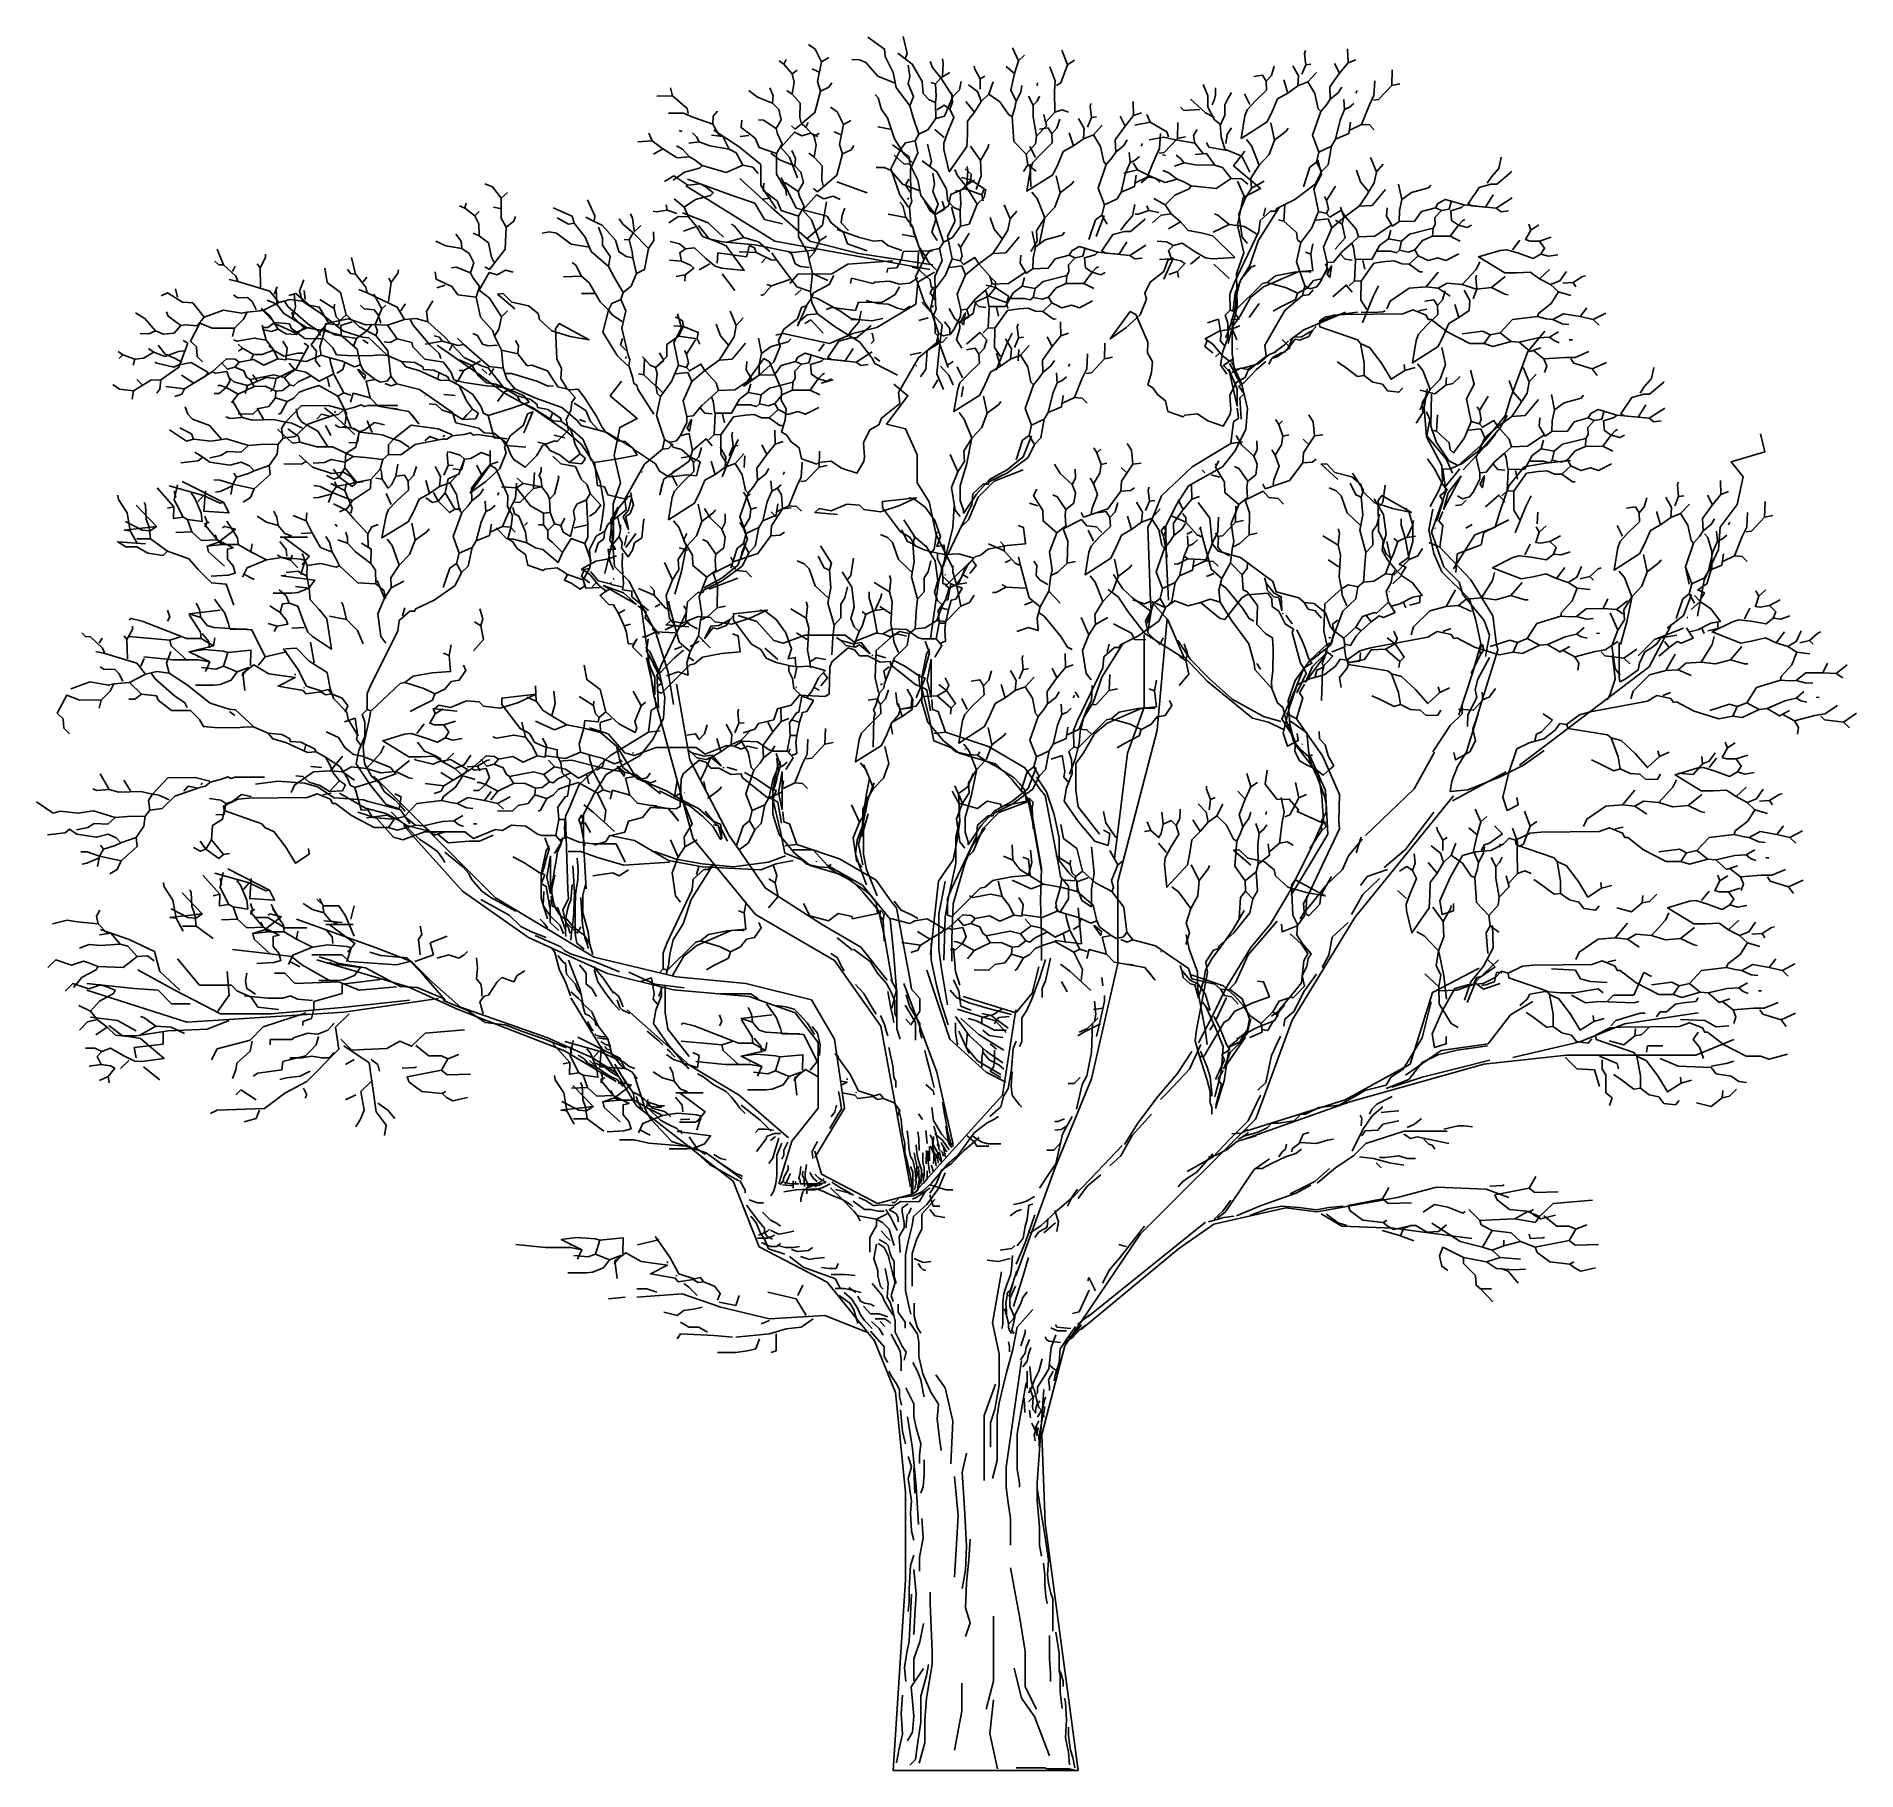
# Model space of a CAD drawing. Header units: metres. Extents: x -4.93 to 4.41, y -0.01 to 8.9.
import ezdxf

# ---------------------------------------------------------------- set-up
doc = ezdxf.new("R2010")
doc.units = ezdxf.units.M

msp = doc.modelspace()

# ---------------------------------------------------------------- linework, layer by layer
for p, q in [((1.0799, 8.592), (1.0565, 8.6503)), ((1.1149, 8.5744), (1.1208, 8.5978)), ((1.1208, 8.5978), (1.1208, 8.6328)), ((1.185, 8.5803), (1.2026, 8.6095)), ((0.9572, 8.5161), (0.9396, 8.5336)), ((1.039, 8.5219), (0.9572, 8.5161)), ((1.0448, 8.5277), (0.9922, 8.5744)), ((1.0682, 8.5044), (1.0448, 8.5277)), ((1.1149, 8.481), (1.0682, 8.5044)), ((1.0799, 8.5336), (1.0799, 8.592)), ((1.1149, 8.4694), (1.0799, 8.5336)), ((1.1032, 8.5453), (1.1149, 8.5744)), ((1.1675, 8.5453), (1.185, 8.5803)), ((1.1675, 8.4927), (1.1675, 8.5453)), ((-1.3255, 8.3296), (-1.4561, 8.4159)), ((1.1441, 8.446), (1.1149, 8.4694)), ((1.1441, 8.4402), (1.1675, 8.4927)), ((1.15, 8.3818), (1.1441, 8.446)), ((1.1792, 8.3935), (1.2026, 8.4285)), ((-1.2139, 8.2392), (-1.3255, 8.3296)), ((1.0857, 8.3293), (1.074, 8.3526)), ((1.1792, 8.3118), (1.0857, 8.3293)), ((1.1675, 8.3176), (1.15, 8.3818)), ((1.2551, 8.2826), (1.1675, 8.3176)), ((1.1733, 8.3468), (1.1792, 8.3935)), ((-1.2139, 8.1319), (-1.2139, 8.2392)), ((0.1716, 8.1252), (0.168, 8.2406)), ((1.296, 8.2009), (1.2551, 8.2826)), ((-1.3612, 8.0794), (-1.5907, 8.1635)), ((-1.1612, 8.0205), (-1.3213, 8.1677)), ((-1.136, 8.0142), (-1.2139, 8.1319)), ((-1.0326, 8.0144), (-1.1093, 8.173)), ((-0.6687, 8.0941), (-0.8245, 8.1509)), ((-1.1422, 7.8459), (-1.5991, 8.1298)), ((-1.2454, 8.0415), (-1.3612, 8.0794)), ((-1.1949, 7.9574), (-1.2454, 8.0415)), ((-0.8981, 7.9279), (-0.8771, 8.0478)), ((-1.4854, 7.9405), (-1.6159, 7.991)), ((-1.1022, 7.9342), (-1.1949, 7.9574)), ((-0.9633, 7.8459), (-1.1612, 8.0205)), ((-0.8738, 7.9748), (-1.0326, 8.0144)), ((-0.8533, 7.9406), (-0.8738, 7.9748)), ((-0.8013, 7.9392), (-0.7972, 7.9789)), ((-0.7972, 7.9789), (-0.7822, 8.0158)), ((0.2421, 7.9605), (0.2172, 7.8362)), ((0.5075, 7.8694), (0.5489, 7.9771)), ((1.4466, 8.0183), (1.3392, 7.8476)), ((-1.479, 7.8585), (-1.5338, 7.9258)), ((-1.4053, 7.8669), (-1.4854, 7.9405)), ((-1.4116, 7.8417), (-1.479, 7.8585)), ((-0.978, 7.8585), (-0.8981, 7.9279)), ((-0.7903, 7.89), (-0.8533, 7.9406)), ((-0.7082, 7.8648), (-0.8219, 7.9055)), ((-0.7643, 7.9009), (-0.8013, 7.9392)), ((-0.7698, 7.8326), (-0.7903, 7.89)), ((-0.6343, 7.8463), (-0.7082, 7.8648)), ((-1.4348, 7.7849), (-1.439, 7.7323)), ((-1.2874, 7.766), (-1.4348, 7.7849)), ((-1.2453, 7.827), (-1.4116, 7.8417)), ((-1.2727, 7.8249), (-1.2874, 7.766)), ((-1.0496, 7.787), (-1.2453, 7.827)), ((-0.3464, 7.7008), (-1.1422, 7.8459)), ((-0.9296, 7.8017), (-1.0496, 7.787)), ((-0.7106, 7.7828), (-0.9633, 7.8459)), ((-0.6685, 7.7957), (-0.7698, 7.8326)), ((-0.3317, 7.7239), (-0.7106, 7.7828)), ((-0.5925, 7.8483), (-0.6343, 7.8463)), ((-0.5614, 7.824), (-0.5925, 7.8483)), ((-0.4895, 7.7978), (-0.5614, 7.824)), ((-0.4827, 7.7919), (-0.4924, 7.7531)), ((-0.3331, 7.7958), (-0.4827, 7.7919)), ((1.3392, 7.8476), (1.2968, 7.7214)), ((-1.0242, 7.6754), (-1.0652, 7.6275)), ((-0.8491, 7.6781), (-1.0242, 7.6754)), ((-0.8395, 7.6699), (-0.8627, 7.6234)), ((-0.767, 7.7273), (-0.8491, 7.6781)), ((-0.5358, 7.7451), (-0.767, 7.7273)), ((-0.5623, 7.7046), (-0.5672, 7.6852)), ((-0.5157, 7.7094), (-0.5623, 7.7046)), ((-0.4924, 7.7531), (-0.5157, 7.7094)), ((-0.3233, 7.686), (-0.4075, 7.6356)), ((1.2968, 7.7214), (1.2461, 7.6405)), ((1.3668, 7.611), (1.5443, 7.6885)), ((1.5443, 7.6885), (1.5909, 7.6892)), ((1.5909, 7.6892), (1.6101, 7.6864)), ((-0.9434, 7.5797), (-0.9571, 7.5482)), ((-0.8627, 7.6234), (-0.9434, 7.5797)), ((-0.7479, 7.656), (-0.7547, 7.6288)), ((-0.6391, 7.6288), (-0.7479, 7.656)), ((-0.6293, 7.6347), (-0.6391, 7.6288)), ((-0.5536, 7.6405), (-0.6293, 7.6347)), ((-0.5254, 7.5716), (-0.5642, 7.5483)), ((-0.504, 7.624), (-0.5536, 7.6405)), ((-0.503, 7.6114), (-0.5254, 7.5716)), ((-0.4486, 7.6308), (-0.504, 7.624)), ((-0.4088, 7.658), (-0.4486, 7.6308)), ((-0.4075, 7.6356), (-0.4179, 7.522)), ((1.2461, 7.6405), (1.2284, 7.5671)), ((1.3004, 7.5568), (1.3668, 7.611)), ((-0.9571, 7.5482), (-0.9845, 7.5086)), ((-0.8518, 7.5046), (-0.879, 7.4949)), ((-0.7274, 7.49), (-0.8518, 7.5046)), ((-0.7129, 7.5318), (-0.7274, 7.49)), ((-0.5934, 7.5308), (-0.7129, 7.5318)), ((-0.6137, 7.5262), (-0.6726, 7.5409)), ((-0.4179, 7.522), (-0.6179, 7.4021)), ((-0.5611, 7.522), (-0.6137, 7.5262)), ((-0.5642, 7.5483), (-0.5934, 7.5308)), ((-0.5126, 7.501), (-0.5611, 7.522)), ((-0.479, 7.4925), (-0.5126, 7.501)), ((-0.4474, 7.5115), (-0.479, 7.4925)), ((-0.3885, 7.5325), (-0.2832, 7.4168)), ((1.2222, 7.5068), (1.2011, 7.4265)), ((1.2284, 7.5671), (1.2222, 7.5068)), ((1.2449, 7.4595), (1.3004, 7.5568)), ((1.7879, 7.4806), (1.5737, 7.3898)), ((1.7685, 7.4713), (1.8498, 7.4812)), ((1.8677, 7.4812), (1.9331, 7.4792)), ((1.9331, 7.4792), (1.9787, 7.4832)), ((1.9787, 7.4832), (1.9906, 7.4871)), ((-0.9568, 7.4421), (-0.9883, 7.4231)), ((-0.8936, 7.3727), (-0.9568, 7.4421)), ((-0.7147, 7.4442), (-0.7505, 7.4442)), ((-0.6179, 7.4021), (-0.742, 7.3706)), ((-0.6452, 7.4358), (-0.7147, 7.4442)), ((-0.5884, 7.4484), (-0.6452, 7.4358)), ((-0.3548, 7.4526), (-0.4032, 7.4379)), ((-0.2832, 7.4168), (-0.2978, 7.2864)), ((-0.2705, 7.4316), (-0.2432, 7.3979)), ((-0.2432, 7.3979), (-0.2431, 7.3621)), ((1.2011, 7.4265), (1.173, 7.3497)), ((1.2052, 7.4039), (1.2449, 7.4595)), ((1.2053, 7.2668), (1.2052, 7.4039)), ((1.5737, 7.3898), (1.5023, 7.3379)), ((1.6516, 7.4356), (1.6873, 7.4574)), ((1.6873, 7.4574), (1.7685, 7.4713)), ((2.724, 7.2787), (2.8103, 7.3835)), ((-2.8767, 7.3115), (-2.6551, 7.1575)), ((-1.0999, 7.3706), (-1.1378, 7.3621)), ((-0.862, 7.3201), (-1.0999, 7.3706)), ((-0.8894, 7.318), (-0.9167, 7.2801)), ((-0.742, 7.3706), (-0.862, 7.3201)), ((-0.6347, 7.3348), (-0.6473, 7.3201)), ((-0.6431, 7.3727), (-0.6347, 7.3348)), ((-0.2979, 7.3222), (-0.361, 7.2843)), ((1.4216, 7.2732), (1.4751, 7.3128)), ((1.4751, 7.3128), (1.495, 7.3346)), ((-0.3905, 7.2738), (-0.4473, 7.2612)), ((-0.361, 7.2843), (-0.3673, 7.1876)), ((-0.2978, 7.2864), (-0.3104, 7.1644)), ((-0.2915, 7.2044), (-0.2494, 7.1581)), ((1.2056, 7.2215), (1.199, 7.2279)), ((1.2177, 7.1817), (1.2053, 7.2668)), ((1.2556, 7.1103), (1.2056, 7.2215)), ((1.2234, 7.1861), (1.2789, 7.198)), ((1.2789, 7.198), (1.3383, 7.2158)), ((1.3383, 7.2158), (1.3681, 7.2396)), ((1.3681, 7.2396), (1.3958, 7.2633)), ((1.3958, 7.2633), (1.4295, 7.2752)), ((2.6342, 7.0398), (2.724, 7.2787)), ((-2.6551, 7.1575), (-2.5394, 7.0709)), ((-0.8431, 7.1337), (-0.9038, 7.1164)), ((-0.3673, 7.1876), (-0.3946, 7.1497)), ((-0.305, 7.1337), (-0.331, 7.0904)), ((-0.3104, 7.1644), (-0.2767, 7.0845)), ((-0.2494, 7.1581), (-0.2262, 7.1077)), ((1.2312, 7.1645), (1.2177, 7.1817)), ((1.284, 6.986), (1.2556, 7.1103)), ((-2.5394, 7.0709), (-2.366, 6.9746)), ((-0.1748, 7.099), (-0.1834, 7.047)), ((2.1693, 6.9799), (2.2105, 7.0622)), ((2.1917, 6.9894), (2.2062, 7.0874)), ((2.2293, 7.0599), (2.225, 6.8962)), ((2.6079, 6.9482), (2.6342, 7.0398)), ((-2.366, 6.9746), (-2.2118, 6.8687)), ((1.276, 6.8779), (1.284, 6.986)), ((2.2026, 6.8402), (2.1917, 6.9894)), ((2.2199, 6.9291), (2.203, 6.9683)), ((2.2057, 6.8461), (2.2199, 6.9291)), ((2.4816, 6.7968), (2.6079, 6.9482)), ((2.5824, 6.8863), (2.6169, 6.9509)), ((-2.2118, 6.8687), (-2.1347, 6.8013)), ((-0.1321, 6.8287), (-0.157, 6.7044)), ((0.1333, 6.7375), (0.1748, 6.8452)), ((1.2196, 6.7669), (1.276, 6.8779)), ((2.2821, 6.692), (2.2026, 6.8402)), ((2.3068, 6.7241), (2.2057, 6.8461)), ((2.225, 6.8962), (2.2555, 6.8119)), ((2.4624, 6.7467), (2.5824, 6.8863)), ((2.5114, 6.7959), (2.5577, 6.8543)), ((-2.1347, 6.8013), (-2.0769, 6.7147)), ((0.0503, 6.6712), (0.1333, 6.7375)), ((1.156, 6.6869), (1.2196, 6.7669)), ((2.2555, 6.8119), (2.3186, 6.7178)), ((2.3656, 6.6927), (2.4816, 6.7968)), ((2.3867, 6.7041), (2.4781, 6.776)), ((2.3918, 6.6711), (2.4624, 6.7467)), ((2.4781, 6.776), (2.5114, 6.7959)), ((-2.0769, 6.7147), (-2.0384, 6.6088)), ((-0.157, 6.7044), (-0.1902, 6.5884)), ((-0.0409, 6.6215), (0.0503, 6.6712)), ((0.1333, 6.6712), (-0.016, 6.6132)), ((0.9818, 6.5899), (1.156, 6.6869)), ((2.286, 6.6145), (2.2821, 6.692)), ((2.2876, 6.674), (2.3264, 6.6759)), ((2.3024, 6.5604), (2.2876, 6.674)), ((2.2967, 6.582), (2.3742, 6.6762)), ((2.3377, 6.6548), (2.3068, 6.7241)), ((2.3186, 6.7178), (2.3656, 6.6927)), ((2.3264, 6.6759), (2.3867, 6.7041)), ((2.6263, 6.5894), (2.704, 6.6864)), ((2.704, 6.6864), (2.814, 6.7058)), ((2.814, 6.7058), (2.9434, 6.7187)), ((-2.0384, 6.6088), (-2.0191, 6.4933)), ((-0.1902, 6.5884), (-0.1902, 6.5138)), ((-0.1736, 6.4475), (-0.1072, 6.5469)), ((-0.1072, 6.5469), (-0.0409, 6.6215)), ((-0.016, 6.6132), (-0.0989, 6.5303)), ((0.9218, 6.4944), (0.9818, 6.5899)), ((2.2228, 6.4822), (2.2668, 6.5644)), ((2.2283, 6.3509), (2.3024, 6.5604)), ((2.2668, 6.5644), (2.286, 6.6145)), ((2.581, 6.4601), (2.6263, 6.5894)), ((-2.0191, 6.4933), (-2.0287, 6.4163)), ((-1.9844, 6.4147), (-1.9475, 6.4792)), ((-0.2212, 6.4868), (-0.2283, 6.3729)), ((-0.1902, 6.5138), (-0.1736, 6.4641)), ((-0.1736, 6.4641), (-0.1736, 6.4475)), ((-0.0989, 6.5303), (-0.1487, 6.4143)), ((0.8653, 6.3833), (0.9218, 6.4944)), ((2.2159, 6.3631), (2.2366, 6.4695)), ((2.5551, 6.3761), (2.581, 6.4601)), ((-2.0287, 6.4163), (-2.0384, 6.3585)), ((-1.966, 6.1754), (-1.9844, 6.4147)), ((-0.2283, 6.3729), (-0.264, 6.2306)), ((-0.1487, 6.4143), (-0.1819, 6.3812)), ((0.8662, 6.2364), (0.8653, 6.3833)), ((2.2412, 6.2411), (2.2159, 6.3631)), ((2.4516, 6.3373), (2.5551, 6.3761)), ((2.6263, 6.4149), (2.4969, 6.3502)), ((-1.5976, 6.2731), (-1.6224, 6.1488)), ((-1.3321, 6.1819), (-1.2907, 6.2896)), ((2.2921, 6.1734), (2.2283, 6.3509)), ((2.3416, 6.1627), (2.4516, 6.3373)), ((2.484, 6.2855), (2.361, 6.2403)), ((2.4969, 6.3502), (2.484, 6.2855)), ((-1.8923, 6.1017), (-1.966, 6.1754)), ((-1.4151, 6.1156), (-1.3321, 6.1819)), ((-0.264, 6.2306), (-0.2996, 6.1025)), ((0.8788, 6.0021), (0.8662, 6.2364)), ((2.2815, 6.1473), (2.2412, 6.2411)), ((2.3704, 6.0938), (2.2921, 6.1734)), ((2.361, 6.2403), (2.3545, 6.1433)), ((-1.7541, 5.8348), (-1.8923, 6.1017)), ((-1.6224, 6.1488), (-1.6556, 6.0328)), ((-1.5063, 6.0659), (-1.4151, 6.1156)), ((-1.3321, 6.1156), (-1.4814, 6.0576)), ((-0.2996, 6.1025), (-0.3209, 5.9602)), ((0.6418, 6.0622), (0.5967, 6.1344)), ((2.4241, 6.0078), (2.2815, 6.1473)), ((2.3896, 6.0307), (2.3704, 6.0938)), ((-1.7649, 5.5195), (-1.8325, 5.9923)), ((0.6201, 6.0193), (0.5691, 6.0567)), ((0.6716, 5.9424), (0.6201, 6.0193)), ((0.6945, 6.0138), (0.6418, 6.0622)), ((0.7902, 5.9436), (0.6945, 6.0138)), ((0.8761, 5.9003), (0.7944, 5.9895)), ((2.4993, 5.8966), (2.3896, 6.0307)), ((2.4569, 5.8999), (2.4241, 6.0078)), ((3.2571, 6.0149), (3.2322, 5.8906)), ((3.5225, 5.9237), (3.5639, 6.0314)), ((-0.3209, 5.9602), (-0.3423, 5.8036)), ((0.7568, 5.831), (0.6716, 5.9424)), ((0.7725, 5.8391), (0.7902, 5.9436)), ((0.8209, 5.3338), (0.8716, 5.9079)), ((0.9558, 5.7146), (0.8761, 5.9003)), ((2.4822, 5.778), (2.4569, 5.8999)), ((2.5271, 5.8214), (2.4993, 5.8966)), ((3.2322, 5.8906), (3.199, 5.7746)), ((3.4395, 5.8574), (3.5225, 5.9237)), ((-1.6896, 5.6323), (-1.7541, 5.8348)), ((0.6887, 5.8319), (0.5965, 5.8799)), ((0.7049, 5.8004), (0.6887, 5.8319)), ((0.7619, 5.7979), (0.7049, 5.8004)), ((0.7533, 5.8234), (0.7533, 5.452)), ((0.9575, 5.7036), (0.7568, 5.831)), ((0.9924, 5.6976), (0.9264, 5.7949)), ((2.5062, 5.7117), (2.5271, 5.8214)), ((3.3732, 5.7994), (3.2902, 5.7166)), ((3.346, 5.6587), (3.4606, 5.8764)), ((3.5225, 5.8574), (3.3732, 5.7994)), ((3.3856, 5.7781), (3.4062, 5.809)), ((3.4062, 5.809), (3.4888, 5.8228)), ((-1.7848, 5.7384), (-1.8057, 5.7581)), ((-1.7349, 5.6272), (-1.7848, 5.7384)), ((-0.3883, 5.6066), (-0.3643, 5.7262)), ((-0.3643, 5.7262), (-0.3484, 5.7501)), ((0.6444, 5.7769), (0.5369, 5.6062)), ((1.0775, 5.5863), (0.9558, 5.7146)), ((1.6042, 5.6927), (1.6941, 5.775)), ((1.6941, 5.775), (1.7211, 5.7848)), ((2.4427, 5.6364), (2.4822, 5.778)), ((2.4674, 5.5966), (2.527, 5.7082)), ((3.1587, 5.7197), (3.1724, 5.596)), ((3.1931, 5.785), (3.1931, 5.6991)), ((3.2962, 5.6785), (3.3237, 5.7369)), ((3.3237, 5.7369), (3.3581, 5.7575)), ((3.3581, 5.7575), (3.3856, 5.7781)), ((-1.7064, 5.5028), (-1.7349, 5.6272)), ((-1.6619, 5.4666), (-1.6896, 5.6323)), ((1.0868, 5.599), (0.9924, 5.6976)), ((1.5288, 5.5898), (1.6042, 5.6927)), ((2.369, 5.4137), (2.4427, 5.6364)), ((2.6808, 5.1546), (3.346, 5.6587)), ((3.1931, 5.6991), (3.1931, 5.651)), ((3.1931, 5.651), (3.1931, 5.6064)), ((3.224, 5.596), (3.2653, 5.627)), ((3.2653, 5.627), (3.2893, 5.6441)), ((3.2893, 5.6441), (3.2962, 5.6785)), ((-1.5621, 4.7766), (-1.7649, 5.5195)), ((-1.579, 5.1818), (-1.6466, 5.5702)), ((-0.3883, 5.4791), (-0.3883, 5.6066)), ((0.5369, 5.6062), (0.4945, 5.48)), ((1.3106, 5.3959), (1.0775, 5.5863)), ((1.2051, 5.4928), (1.0868, 5.599)), ((1.4933, 5.4873), (1.5288, 5.5898)), ((2.454, 5.5434), (2.4674, 5.5966)), ((2.4619, 5.5014), (2.454, 5.5434)), ((3.1724, 5.596), (3.1449, 5.5136)), ((3.1931, 5.6064), (3.1965, 5.5823)), ((3.1965, 5.5823), (3.224, 5.596)), ((-3.218, 5.428), (-3.2246, 5.3858)), ((-1.7145, 5.3947), (-1.7064, 5.5028)), ((-0.3563, 5.3755), (-0.3883, 5.4791)), ((0.4945, 5.48), (0.4439, 5.3991)), ((0.5645, 5.3696), (0.742, 5.4471)), ((0.7533, 5.452), (0.6688, 5.2156)), ((0.742, 5.4471), (0.7886, 5.4478)), ((0.7886, 5.4478), (0.8078, 5.445)), ((1.3658, 5.4044), (1.2051, 5.4928)), ((1.5011, 5.363), (1.4933, 5.4873)), ((2.3858, 5.4181), (2.3858, 5.4632)), ((2.4148, 5.4134), (2.4619, 5.5014)), ((3.1449, 5.5136), (3.1312, 5.4895)), ((-3.2246, 5.3858), (-3.2566, 5.2502)), ((-1.7709, 5.2837), (-1.7145, 5.3947)), ((-0.2766, 5.2798), (-0.3563, 5.3755)), ((0.4439, 5.3991), (0.4261, 5.3257)), ((0.4981, 5.3154), (0.5645, 5.3696)), ((0.6181, 4.5571), (0.8209, 5.3338)), ((1.393, 5.3747), (1.3106, 5.3959)), ((1.4547, 5.3785), (1.3658, 5.4044)), ((1.4726, 5.336), (1.393, 5.3747)), ((1.5278, 5.2645), (1.5011, 5.363)), ((1.5882, 5.3198), (1.5053, 5.3806)), ((2.2352, 5.2225), (2.3256, 5.3579)), ((2.3256, 5.3579), (2.3858, 5.4181)), ((2.4686, 5.4181), (2.4084, 5.2225)), ((2.4132, 5.3538), (2.4148, 5.4134)), ((-3.2566, 5.2502), (-3.2487, 5.1625)), ((-1.9516, 5.2494), (-1.8512, 5.0856)), ((-1.8345, 5.2038), (-1.7709, 5.2837)), ((-0.1968, 5.2161), (-0.2766, 5.2798)), ((0.42, 5.2654), (0.3988, 5.1851)), ((0.4261, 5.3257), (0.42, 5.2654)), ((0.4427, 5.2181), (0.4981, 5.3154)), ((1.6493, 5.1063), (1.5278, 5.2645)), ((1.5989, 5.214), (1.5882, 5.3198)), ((-3.2487, 5.1625), (-3.2133, 5.0986)), ((-2.1843, 5.1807), (-2.2478, 5.1754)), ((-2.0257, 5.1385), (-2.1843, 5.1807)), ((-2.0087, 5.1067), (-1.8345, 5.2038)), ((-1.3762, 4.7935), (-1.579, 5.1818)), ((-1.1526, 5.0297), (-1.1287, 5.1492)), ((-1.1287, 5.1492), (-1.1127, 5.1731)), ((-0.6561, 5.0867), (-0.6879, 5.1581)), ((-0.0053, 5.1603), (-0.1968, 5.2161)), ((0.0745, 5.0806), (-0.0053, 5.1603)), ((0.1576, 5.0347), (0.1991, 5.1425)), ((0.3988, 5.1851), (0.3708, 5.1083)), ((0.4029, 5.1625), (0.4427, 5.2181)), ((0.4031, 5.0254), (0.4029, 5.1625)), ((0.6688, 5.2156), (0.6012, 4.6753)), ((1.6849, 5.0237), (1.5989, 5.214)), ((2.1406, 5.033), (2.2451, 5.2209)), ((2.3632, 5.1473), (2.3331, 5.0721)), ((2.4084, 5.2225), (2.3632, 5.1473)), ((2.5815, 5.0947), (2.7019, 5.1548)), ((2.7019, 5.1548), (2.8073, 5.23)), ((-3.8084, 5.0572), (-3.6947, 5.0714)), ((-3.6947, 5.0714), (-3.5572, 5.0619)), ((-3.5572, 5.0619), (-3.4908, 5.043)), ((-3.2133, 5.0986), (-3.1715, 5.0619)), ((-2.5761, 4.4727), (-3.2014, 5.0974)), ((-3.1715, 5.0619), (-3.1479, 5.0193)), ((-2.0687, 5.0112), (-2.0087, 5.1067)), ((-1.8564, 5.1068), (-2.0257, 5.1385)), ((-1.7295, 5.0064), (-1.8564, 5.1068)), ((-1.8512, 5.0856), (-1.6978, 5.0222)), ((-0.672, 5.0074), (-0.6561, 5.0867)), ((-0.664, 4.9836), (-0.6323, 5.0629)), ((-0.1508, 5.0439), (-0.1233, 5.1123)), ((-0.1078, 5.1259), (-0.1327, 5.0016)), ((0.1543, 4.9849), (0.0745, 5.0806)), ((0.2017, 5.0939), (0.2531, 5.0169)), ((1.6665, 4.9948), (1.6493, 5.1063)), ((2.3331, 5.0721), (2.3256, 5.0195)), ((2.3368, 4.9713), (2.612, 5.1203)), ((2.4159, 5.027), (2.5815, 5.0947)), ((-3.4908, 5.043), (-3.4055, 4.9861)), ((-3.4055, 4.9861), (-3.2539, 4.9767)), ((-3.3771, 5.0098), (-3.2444, 4.9341)), ((-3.2539, 4.9767), (-3.2302, 4.9672)), ((-3.2302, 4.9672), (-3.0643, 4.9246)), ((-3.1479, 5.0193), (-3.0941, 4.9763)), ((-3.0941, 4.9763), (-3.0643, 4.9458)), ((-2.1252, 4.9002), (-2.0687, 5.0112)), ((-1.7348, 5.0222), (-1.5762, 4.943)), ((-1.6978, 5.0222), (-1.6291, 4.98)), ((-1.6291, 4.98), (-1.5339, 4.9324)), ((-1.1526, 4.9021), (-1.1526, 5.0297)), ((-0.6899, 4.9305), (-0.6487, 5.0129)), ((-0.6879, 4.8645), (-0.664, 4.9836)), ((-0.6799, 4.9518), (-0.672, 5.0074)), ((-0.1987, 5.0096), (-0.1508, 5.0439)), ((-0.1919, 4.8659), (-0.1987, 5.0096)), ((-0.1327, 5.0016), (-0.1658, 4.8856)), ((-0.0166, 4.9187), (0.0747, 4.9685)), ((0.1576, 4.9685), (0.0083, 4.9105)), ((0.0747, 4.9685), (0.1576, 5.0347)), ((0.1862, 4.8415), (0.1543, 4.9849)), ((0.2274, 4.6254), (0.1631, 4.9848)), ((0.2531, 5.0169), (0.2916, 4.9014)), ((0.4155, 4.9403), (0.4031, 5.0254)), ((1.6744, 4.8705), (1.6665, 4.9948)), ((1.6971, 4.7993), (1.6849, 5.0237)), ((1.835, 4.3714), (2.342, 4.9961)), ((1.8898, 4.7928), (2.1406, 5.033)), ((2.3256, 5.0195), (2.4159, 5.027)), ((-3.2444, 4.9341), (-3.1401, 4.9056)), ((-3.1401, 4.9056), (-3.0737, 4.8725)), ((-3.1117, 4.9151), (-2.9979, 4.8015)), ((-3.0737, 4.8725), (-3.0311, 4.8441)), ((-3.0643, 4.9458), (-3.0405, 4.9183)), ((-3.0643, 4.9246), (-3.0169, 4.8536)), ((-2.1243, 4.7532), (-2.1252, 4.9002)), ((-1.5762, 4.943), (-1.5127, 4.8901)), ((-1.5339, 4.9324), (-1.481, 4.8849)), ((-1.5127, 4.8901), (-1.4598, 4.8373)), ((-1.481, 4.8849), (-1.4175, 4.8267)), ((-1.1207, 4.7985), (-1.1526, 4.9021)), ((-0.6958, 4.8129), (-0.6899, 4.8776)), ((-0.6624, 4.9049), (-0.6956, 4.7888)), ((-0.6899, 4.8776), (-0.6899, 4.9305)), ((-0.6879, 4.8566), (-0.6799, 4.9518)), ((-0.6879, 4.7614), (-0.6879, 4.8645)), ((-0.2127, 4.7863), (-0.1941, 4.8671)), ((-0.2056, 4.7701), (-0.1919, 4.8659)), ((-0.1658, 4.8856), (-0.1658, 4.811)), ((-0.0829, 4.8442), (-0.0166, 4.9187)), ((0.0083, 4.9105), (-0.0746, 4.8276)), ((0.2916, 4.9014), (0.3173, 4.7794)), ((0.5253, 4.7998), (0.4155, 4.9403)), ((0.5566, 4.8582), (0.5449, 4.9164)), ((1.6153, 4.7359), (1.6744, 4.8705)), ((2.2406, 4.9129), (2.0959, 4.7221)), ((-2.7451, 4.5064), (-3.0493, 4.8441)), ((-3.0311, 4.8441), (-2.8842, 4.8062)), ((-2.9979, 4.8015), (-2.9647, 4.7731)), ((-2.9647, 4.7731), (-2.9268, 4.7494)), ((-2.2307, 4.7827), (-2.2423, 4.7442)), ((-2.1473, 4.759), (-2.2264, 4.7906)), ((-1.8626, 4.7669), (-1.9812, 4.7906)), ((-1.6886, 4.6642), (-1.8626, 4.7669)), ((-1.241, 4.3882), (-1.5621, 4.7766)), ((-1.4598, 4.8373), (-1.4281, 4.7845)), ((-1.4281, 4.7845), (-1.4191, 4.7711)), ((-1.4175, 4.8267), (-1.3858, 4.7633)), ((-1.1902, 4.5233), (-1.3762, 4.7935)), ((-1.0409, 4.7029), (-1.1207, 4.7985)), ((-0.7276, 4.6979), (-0.7196, 4.7693)), ((-0.7196, 4.7693), (-0.6879, 4.8566)), ((-0.7135, 4.7482), (-0.6958, 4.8129)), ((-0.2261, 4.6674), (-0.2056, 4.7701)), ((-0.2127, 4.6496), (-0.2127, 4.7863)), ((-0.1658, 4.811), (-0.1493, 4.7613)), ((-0.1493, 4.7447), (-0.0829, 4.8442)), ((-0.1302, 4.7359), (-0.0617, 4.8317)), ((-0.0746, 4.8276), (-0.1244, 4.7116)), ((0.2261, 4.6103), (0.1862, 4.8415)), ((0.3173, 4.7794), (0.3173, 4.6639)), ((0.609, 4.7825), (0.5566, 4.8582)), ((1.6117, 4.6561), (1.6971, 4.7993)), ((1.8732, 4.7749), (1.8023, 4.6888)), ((1.8681, 4.785), (1.8428, 4.704)), ((-2.9268, 4.7494), (-2.8747, 4.7115)), ((-2.8747, 4.7115), (-2.8462, 4.6736)), ((-2.8462, 4.6736), (-2.8368, 4.6547)), ((-2.8368, 4.7068), (-2.742, 4.631)), ((-2.3412, 4.5969), (-2.3172, 4.7165)), ((-2.3172, 4.7165), (-2.3013, 4.7404)), ((-2.2577, 4.7095), (-2.2674, 4.6536)), ((-2.2423, 4.7442), (-2.2577, 4.7095)), ((-2.1394, 4.7116), (-2.2027, 4.7116)), ((-2.1516, 4.6169), (-2.1574, 4.6767)), ((-2.0761, 4.7511), (-2.1473, 4.759)), ((-2.0524, 4.68), (-2.1394, 4.7116)), ((-2.1117, 4.519), (-2.1243, 4.7532)), ((-1.9575, 4.7511), (-2.0761, 4.7511)), ((-1.9179, 4.6405), (-2.0524, 4.68)), ((-1.91, 4.6563), (-1.9575, 4.7511)), ((-1.649, 4.6721), (-1.7598, 4.7116)), ((-1.0875, 4.6879), (-1.1745, 4.6563)), ((-0.9451, 4.7195), (-1.0479, 4.7195)), ((-0.9611, 4.6391), (-1.0409, 4.7029)), ((-0.874, 4.6405), (-0.9451, 4.7195)), ((-0.6958, 4.6027), (-0.7276, 4.6979)), ((-0.6899, 4.6424), (-0.7135, 4.7482)), ((-0.6879, 4.6979), (-0.6879, 4.7614)), ((-0.672, 4.6186), (-0.6879, 4.6979)), ((-0.1645, 4.6537), (-0.1302, 4.7359)), ((-0.1244, 4.7116), (-0.1576, 4.6784)), ((-0.1493, 4.7613), (-0.1493, 4.7447)), ((0.4972, 4.5997), (0.4843, 4.7345)), ((1.5109, 4.5259), (1.6153, 4.7359)), ((1.8023, 4.6888), (1.7719, 4.618)), ((2.0959, 4.7221), (1.9859, 4.6296)), ((-2.742, 4.631), (-2.7135, 4.5978)), ((-2.7135, 4.5978), (-2.6993, 4.5694)), ((-2.3412, 4.4694), (-2.3412, 4.5969)), ((-2.2789, 4.5803), (-2.2925, 4.5205)), ((-2.2712, 4.5899), (-2.2867, 4.5205)), ((-2.2732, 4.6227), (-2.2789, 4.5803)), ((-2.2674, 4.6536), (-2.2732, 4.6227)), ((-2.1786, 4.6381), (-2.1709, 4.5013)), ((-2.1535, 4.5668), (-2.1516, 4.6169)), ((-1.9733, 4.601), (-2.0761, 4.5852)), ((-1.9417, 4.5852), (-1.9733, 4.601)), ((-1.8942, 4.6168), (-1.9417, 4.5852)), ((-1.6807, 4.6563), (-1.9179, 4.6405)), ((-1.5146, 4.6326), (-1.6886, 4.6642)), ((-1.5146, 4.6484), (-1.649, 4.6721)), ((-1.4636, 4.6356), (-1.5711, 4.4649)), ((-1.3564, 4.6326), (-1.5146, 4.6484)), ((-1.214, 4.6168), (-1.5146, 4.6326)), ((-1.1745, 4.6563), (-1.3564, 4.6326)), ((-1.1349, 4.6484), (-1.214, 4.6168)), ((-1.0479, 4.6642), (-1.1349, 4.6484)), ((-0.7696, 4.5833), (-0.9611, 4.6391)), ((-0.692, 4.5377), (-0.874, 4.6405)), ((-0.6899, 4.5036), (-0.7696, 4.5833)), ((-0.672, 4.5392), (-0.6958, 4.6027)), ((-0.6164, 4.4837), (-0.672, 4.6186)), ((-0.3015, 4.5579), (-0.2261, 4.6674)), ((-0.25, 4.4756), (-0.2127, 4.6496)), ((-0.2261, 4.4416), (-0.1645, 4.6537)), ((0.2209, 4.4585), (0.2274, 4.6254)), ((0.3173, 4.6639), (0.3687, 4.5997)), ((0.3687, 4.5997), (0.4073, 4.5612)), ((0.4843, 4.5163), (0.4972, 4.5997)), ((1.5078, 4.4874), (1.6117, 4.6561)), ((1.6605, 4.4865), (1.7162, 4.5826)), ((1.7719, 4.618), (1.6858, 4.5371)), ((1.8991, 4.5833), (1.8644, 4.5371)), ((2.0033, 4.618), (1.8991, 4.5833)), ((-2.4071, 4.27), (-2.7451, 4.5064)), ((-2.6993, 4.5694), (-2.6472, 4.5079)), ((-2.6472, 4.5079), (-2.5998, 4.4747)), ((-2.331, 4.4338), (-2.3291, 4.5051)), ((-2.2867, 4.5205), (-2.2867, 4.4974)), ((-2.2867, 4.4974), (-2.277, 4.4434)), ((-2.1825, 4.5417), (-2.1902, 4.4608)), ((-2.1709, 4.5013), (-2.1747, 4.3971)), ((-2.167, 4.4222), (-2.1651, 4.4897)), ((-2.1651, 4.4897), (-2.1535, 4.5668)), ((-2.1147, 4.5415), (-2.1286, 4.4859)), ((-2.1286, 4.4859), (-2.1286, 4.3956)), ((-0.9029, 4.3376), (-1.1902, 4.5233)), ((-0.5497, 4.3639), (-0.692, 4.5377)), ((-0.6101, 4.408), (-0.6899, 4.5036)), ((-0.322, 4.3731), (-0.3015, 4.5579)), ((-0.2998, 4.3887), (-0.2687, 4.5564)), ((0.4073, 4.5612), (0.4137, 4.5163)), ((0.4137, 4.5163), (0.433, 4.4585)), ((0.4843, 4.4264), (0.4843, 4.5163)), ((0.6181, 4.135), (0.6181, 4.5571)), ((1.5137, 4.5269), (1.4022, 4.3398)), ((1.6858, 4.5371), (1.62, 4.4511)), ((1.6555, 4.4409), (1.6605, 4.4865)), ((1.8759, 4.4908), (1.847, 4.4388)), ((1.9628, 4.5718), (1.8759, 4.4908)), ((-3.7103, 4.4062), (-3.7277, 4.4409)), ((-3.6843, 4.3629), (-3.7103, 4.4062)), ((-3.4586, 4.4323), (-3.4934, 4.4669)), ((-3.3805, 4.4323), (-3.4586, 4.4323)), ((-3.3458, 4.3802), (-3.3805, 4.4323)), ((-3.3198, 4.3629), (-3.3024, 4.4323)), ((-2.5066, 4.3837), (-2.6514, 4.4646)), ((-2.5998, 4.4747), (-2.4718, 4.4037)), ((-2.0691, 4.1687), (-2.5761, 4.4727)), ((-2.3092, 4.3658), (-2.3412, 4.4694)), ((-2.2963, 4.3798), (-2.331, 4.4338)), ((-2.2963, 4.4145), (-2.2982, 4.4608)), ((-2.2963, 4.347), (-2.2963, 4.4145)), ((-2.277, 4.4434), (-2.2693, 4.4203)), ((-2.2693, 4.4203), (-2.25, 4.3894)), ((-2.2075, 4.4106), (-2.2153, 4.3702)), ((-2.1998, 4.4376), (-2.2075, 4.4106)), ((-2.1902, 4.4608), (-2.1998, 4.4376)), ((-2.1747, 4.3971), (-2.1805, 4.3297)), ((-2.167, 4.3682), (-2.167, 4.4222)), ((-2.1381, 4.4743), (-2.1304, 4.3355)), ((-2.1286, 4.3956), (-2.1008, 4.2983)), ((-1.5711, 4.4649), (-1.6135, 4.3387)), ((-0.5782, 4.2645), (-0.6101, 4.408)), ((-0.2687, 4.3762), (-0.25, 4.4756)), ((-0.233, 4.2636), (-0.2261, 4.4416)), ((0.2274, 4.2916), (0.2209, 4.4585)), ((0.4153, 4.422), (0.4322, 4.2363)), ((0.433, 4.4585), (0.4843, 4.4264)), ((1.2679, 4.4085), (1.2097, 4.3089)), ((1.5744, 4.3954), (1.5542, 4.3651)), ((1.62, 4.4511), (1.5744, 4.3954)), ((1.5896, 4.4814), (1.5846, 4.3903)), ((1.5997, 4.3802), (1.6555, 4.4409)), ((1.847, 4.4388), (1.8181, 4.3867)), ((-4.4568, 4.2588), (-4.6043, 4.3109)), ((-3.7451, 4.3716), (-3.8145, 4.3716)), ((-3.6583, 4.3195), (-3.7451, 4.3716)), ((-3.5454, 4.3195), (-3.6583, 4.3195)), ((-3.1896, 4.2155), (-3.5975, 4.3629)), ((-3.3632, 4.3455), (-3.4586, 4.3542)), ((-3.3024, 4.2762), (-3.3458, 4.3802)), ((-2.9552, 4.2848), (-2.9639, 4.3282)), ((-2.4468, 4.3258), (-2.5066, 4.3837)), ((-2.3909, 4.2988), (-2.4468, 4.3258)), ((-2.3156, 4.2699), (-2.3909, 4.2988)), ((-2.3288, 4.3446), (-2.3475, 4.3633)), ((-2.3101, 4.3196), (-2.3288, 4.3446)), ((-2.2442, 4.3316), (-2.2963, 4.3798)), ((-2.2519, 4.3046), (-2.2963, 4.347)), ((-2.25, 4.3894), (-2.2172, 4.3605)), ((-2.2268, 4.2873), (-2.2442, 4.3316)), ((-2.2153, 4.3702), (-2.2172, 4.295)), ((-2.2172, 4.3605), (-2.2114, 4.3335)), ((-2.1759, 4.3228), (-2.2164, 4.3726)), ((-2.2114, 4.3335), (-2.2018, 4.32)), ((-2.2018, 4.32), (-2.1979, 4.3046)), ((-2.1979, 4.3046), (-2.194, 4.2911)), ((-2.1805, 4.3297), (-2.1863, 4.295)), ((-2.1197, 4.2791), (-2.1759, 4.3228)), ((-2.167, 4.2873), (-2.167, 4.3682)), ((-2.1304, 4.3355), (-2.1169, 4.2622)), ((-1.6135, 4.3387), (-1.6641, 4.2578)), ((-1.5434, 4.2283), (-1.3659, 4.3058)), ((-1.3659, 4.3058), (-1.3193, 4.3065)), ((-1.3193, 4.3065), (-1.3001, 4.3037)), ((-0.8353, 4.1519), (-1.241, 4.3882)), ((-0.7001, 4.2194), (-0.9029, 4.3376)), ((-0.5339, 4.198), (-0.5497, 4.3639)), ((-0.3426, 4.1815), (-0.322, 4.3731)), ((-0.2998, 4.2085), (-0.2998, 4.3887)), ((-0.2749, 4.1526), (-0.2687, 4.3762)), ((1.2097, 4.3089), (1.1515, 4.2259)), ((1.4371, 4.3533), (1.287, 4.1803)), ((1.4022, 4.3398), (1.301, 4.2183)), ((1.5131, 3.8444), (1.835, 4.3714)), ((1.5846, 4.3903), (1.5997, 4.3802)), ((1.8007, 4.3462), (1.7197, 4.2711)), ((2.5465, 4.2157), (2.543, 4.3311)), ((-4.3266, 4.1981), (-4.4568, 4.2588)), ((-3.7624, 4.1895), (-3.9273, 4.2068)), ((-3.0073, 4.1461), (-3.1896, 4.2155)), ((-2.9726, 4.2588), (-2.9552, 4.2848)), ((-2.9639, 4.1808), (-2.9726, 4.2588)), ((-2.9118, 4.2415), (-2.825, 4.2762)), ((-2.8945, 4.1808), (-2.9118, 4.2415)), ((-2.0015, 4.0843), (-2.4071, 4.27)), ((-2.2404, 4.2217), (-2.3735, 4.2796)), ((-2.2726, 4.1918), (-2.2913, 4.2199)), ((-2.223, 4.2024), (-2.2404, 4.2217)), ((-2.2172, 4.295), (-2.2153, 4.2738)), ((-2.1863, 4.295), (-2.1902, 4.2564)), ((-2.1593, 4.241), (-2.167, 4.2873)), ((-2.1207, 4.2101), (-2.1593, 4.241)), ((-2.0947, 4.2386), (-2.1197, 4.2791)), ((-2.1169, 4.2622), (-2.1053, 4.2371)), ((-2.1053, 4.2371), (-2.1014, 4.2121)), ((-2.1008, 4.2983), (-2.0939, 4.2427)), ((-2.076, 4.1825), (-2.0947, 4.2386)), ((-1.6641, 4.2578), (-1.6819, 4.1844)), ((-1.6099, 4.1741), (-1.5434, 4.2283)), ((-0.823, 4.2671), (-0.7806, 4.2353)), ((-0.7806, 4.2353), (-0.7434, 4.2035)), ((-0.7381, 4.2088), (-0.6532, 4.1452)), ((-0.5649, 4.0505), (-0.7001, 4.2194)), ((-0.5383, 4.0333), (-0.5782, 4.2645)), ((-0.3392, 4.155), (-0.3392, 4.2414)), ((-0.2874, 4.1091), (-0.2998, 4.2085)), ((-0.233, 4.1473), (-0.233, 4.2636)), ((-0.2256, 4.2144), (-0.2148, 4.0955)), ((0.2274, 4.1504), (0.2274, 4.2916)), ((0.4322, 4.2363), (0.297, 4.2532)), ((0.9687, 4.284), (0.9853, 4.2092)), ((0.9853, 4.2092), (1.0269, 4.093)), ((1.1515, 4.2259), (1.1017, 4.1594)), ((1.301, 4.2183), (1.1744, 4.0109)), ((1.5035, 4.2881), (1.5623, 4.2346)), ((1.5623, 4.2346), (1.5944, 4.1865)), ((1.7197, 4.2711), (1.7023, 4.1785)), ((2.4958, 4.1225), (2.5465, 4.2157)), ((-4.3006, 4.0941), (-4.3266, 4.1981)), ((-4.0962, 4.024), (-4.209, 4.1593)), ((-3.6235, 4.1721), (-3.7624, 4.1895)), ((-3.5715, 4.1288), (-3.6235, 4.1721)), ((-3.4326, 4.0507), (-3.5715, 4.1288)), ((-3.3632, 4.1808), (-3.5194, 4.1808)), ((-3.0247, 4.016), (-3.4934, 4.1548)), ((-3.4248, 4.1536), (-3.4812, 4.1706)), ((-3.3853, 4.1367), (-3.4248, 4.1536)), ((-3.2442, 4.1142), (-3.3853, 4.1367)), ((-3.3284, 4.1461), (-3.3632, 4.1808)), ((-3.0854, 4.1288), (-3.3284, 4.1461)), ((-3.0637, 4.0184), (-3.2442, 4.1142)), ((-3.1652, 4.1762), (-3.2217, 4.1931)), ((-3.0298, 4.1649), (-3.1652, 4.1762)), ((-3.016, 4.1461), (-3.0854, 4.1288)), ((-2.9452, 4.0747), (-3.0298, 4.1649)), ((-2.9031, 4.0421), (-3.0073, 4.1461)), ((-2.9899, 4.1461), (-2.8945, 4.1808)), ((-2.8771, 4.1634), (-2.8163, 4.1808)), ((-2.8163, 4.1808), (-2.7643, 4.1634)), ((-2.7643, 4.1634), (-2.7382, 4.1808)), ((-2.7382, 4.1808), (-2.7209, 4.1981)), ((-2.6687, 4.1142), (-2.6744, 4.1649)), ((-2.6744, 4.0578), (-2.6687, 4.1142)), ((-2.2476, 4.1014), (-2.2726, 4.1918)), ((-2.2569, 4.1762), (-2.2287, 4.1424)), ((-2.2287, 4.1424), (-2.2174, 4.1367)), ((-2.1921, 4.1851), (-2.223, 4.2024)), ((-2.2174, 4.1367), (-2.2117, 4.0804)), ((-2.2012, 4.1529), (-2.1418, 3.9986)), ((-2.0705, 4.1465), (-2.1921, 4.1851)), ((-2.1458, 4.1291), (-2.1102, 4.0856)), ((-2.0229, 4.0609), (-2.0729, 4.1201)), ((-1.9393, 4.0925), (-2.0705, 4.1465)), ((-1.6466, 4.0674), (-2.0691, 4.1687)), ((-1.688, 4.1241), (-1.6996, 4.0801)), ((-1.6819, 4.1844), (-1.688, 4.1241)), ((-1.6653, 4.0767), (-1.6099, 4.1741)), ((-0.8548, 4.1876), (-0.823, 4.1664)), ((-0.5987, 3.8142), (-0.8353, 4.1519)), ((-0.823, 4.1664), (-0.8124, 4.1452)), ((-0.8124, 4.1452), (-0.8018, 4.124)), ((-0.8018, 4.124), (-0.7859, 4.0975)), ((-0.6532, 4.1452), (-0.616, 4.0869)), ((-0.518, 4.0004), (-0.5339, 4.198)), ((-0.3121, 4.0253), (-0.3392, 4.155)), ((0.2125, 4.1181), (0.1787, 3.983)), ((0.2481, 4.1563), (0.2175, 4.0645)), ((0.2726, 4.1624), (0.2481, 4.0462)), ((0.4829, 3.544), (0.6181, 4.135)), ((1.1017, 4.1594), (1.0684, 4.1013)), ((1.287, 4.1803), (1.2236, 4.0362)), ((1.573, 4.1492), (1.5623, 4.037)), ((1.5944, 4.1865), (1.573, 4.1492)), ((1.7023, 4.1785), (1.6676, 4.1149)), ((2.2336, 3.986), (2.4744, 4.1121)), ((2.2665, 4.1968), (2.2918, 4.0726)), ((2.4309, 4.0412), (2.4958, 4.1225)), ((2.5722, 4.1546), (2.4571, 4.0433)), ((-4.4308, 4.0074), (-4.6738, 4.0334)), ((-4.2224, 3.9987), (-4.4134, 4.1028)), ((-4.1964, 3.9987), (-4.3006, 4.0941)), ((-3.9326, 4.024), (-4.0962, 4.024)), ((-3.9447, 3.9727), (-3.9534, 4.0941)), ((-3.9043, 3.9958), (-3.9326, 4.024)), ((-3.8592, 4.0465), (-3.8536, 4.086)), ((-3.8536, 4.0071), (-3.8592, 4.0465)), ((-3.6583, 4.0854), (-3.7103, 4.0854)), ((-3.6062, 4.0334), (-3.6583, 4.0854)), ((-3.3805, 4.0421), (-3.6062, 4.0334)), ((-3.2764, 3.9987), (-3.3805, 4.0421)), ((-3.1682, 4.0535), (-3.3645, 4.0295)), ((-3.3645, 4.0295), (-3.3645, 3.9814)), ((-2.8324, 3.9451), (-2.9452, 4.0747)), ((-2.7556, 3.912), (-2.9031, 4.0421)), ((-2.6518, 4.0296), (-2.6744, 4.0578)), ((-2.6462, 4.0015), (-2.6518, 4.0296)), ((-2.6123, 3.9733), (-2.5672, 4.0409)), ((-2.5672, 4.0409), (-2.5446, 4.0635)), ((-2.5446, 4.0635), (-2.4826, 4.0409)), ((-2.4826, 4.0409), (-2.4656, 4.0747)), ((-2.4656, 4.0747), (-2.4261, 4.0973)), ((-2.2164, 4.0422), (-2.2476, 4.1014)), ((-2.1915, 3.9704), (-2.2164, 4.0422)), ((-2.2117, 4.0804), (-2.1666, 4.0296)), ((-2.1666, 4.0296), (-2.1553, 4.0015)), ((-2.1102, 4.0856), (-2.1102, 4.0302)), ((-2.1102, 4.0302), (-2.0825, 4.0065)), ((-2.0706, 4.1054), (-2.0508, 4.0421)), ((-2.0508, 4.0421), (-2.0112, 3.9828)), ((-1.9699, 3.9829), (-2.0229, 4.0609)), ((-1.6635, 3.9999), (-2.0015, 4.0843)), ((-1.7579, 4.0289), (-1.8911, 4.0906)), ((-1.6074, 4.0116), (-1.7579, 4.0289)), ((-1.7049, 3.8841), (-1.705, 4.0212)), ((-1.6683, 4.0726), (-1.6653, 4.0767)), ((-1.2917, 4.0337), (-1.6466, 4.0674)), ((-0.9536, 3.9492), (-1.2917, 4.0337)), ((-0.7275, 4.0285), (-0.685, 3.9808)), ((-0.616, 4.0869), (-0.5683, 4.0338)), ((-0.5683, 4.0338), (-0.547, 3.9914)), ((-0.547, 4.055), (-0.5152, 3.9967)), ((-0.3114, 3.5778), (-0.4804, 4.0337)), ((-0.3621, 4.1012), (-0.2438, 3.7466)), ((-0.2905, 3.9389), (-0.3121, 4.0253)), ((-0.2563, 3.9227), (-0.2874, 4.1091)), ((-0.2256, 4.0523), (-0.1985, 3.9929)), ((-0.2148, 4.0955), (-0.1931, 4.0253)), ((0.2175, 4.0645), (0.1747, 3.9483)), ((0.2481, 4.0462), (0.2298, 4.0095)), ((0.542, 4.0217), (0.5358, 4.0645)), ((0.9902, 4.0797), (1.1613, 4.0209)), ((1.0269, 4.093), (1.0269, 4.0349)), ((1.0269, 4.0349), (1.0684, 3.9768)), ((1.0601, 4.0515), (1.0352, 3.9685)), ((1.0684, 4.1013), (1.0601, 4.0515)), ((1.1613, 4.0209), (1.2201, 3.9675)), ((1.2236, 4.0362), (1.1832, 3.9958)), ((1.5623, 4.037), (1.5195, 3.9835)), ((1.6386, 4.0802), (1.575, 3.9935)), ((2.2918, 4.0726), (2.3062, 3.9528)), ((2.3593, 3.9993), (2.4586, 4.0324)), ((2.3987, 3.9468), (2.4309, 4.0412)), ((2.4571, 4.0433), (2.4128, 3.9347)), ((2.4586, 4.0324), (2.4964, 4.0041)), ((2.487, 4.023), (2.5154, 4.0277)), ((2.4964, 4.0041), (2.5816, 4.0324)), ((2.5154, 4.0277), (2.5248, 4.0324)), ((2.5248, 4.0324), (2.5532, 4.0419)), ((2.5532, 4.0419), (2.5627, 4.0891)), ((2.5627, 4.0891), (2.5816, 4.0891)), ((2.5816, 4.0891), (2.591, 4.0891)), ((2.8445, 4.1088), (2.9681, 4.1023)), ((2.9681, 4.1023), (2.9941, 4.0568)), ((2.9941, 4.0568), (3.0461, 4.0438)), ((3.0461, 4.0438), (3.1307, 4.0373)), ((3.2673, 3.9724), (3.3193, 4.0893)), ((3.3193, 4.0893), (3.3584, 4.0698)), ((-4.1617, 3.8339), (-4.6738, 3.9987)), ((-4.3092, 3.9987), (-4.4308, 4.0074)), ((-4.2398, 3.9293), (-4.3092, 3.9987)), ((-4.1443, 3.9293), (-4.2398, 3.9293)), ((-3.9881, 3.8773), (-4.2224, 3.9987)), ((-4.0055, 3.886), (-3.9447, 3.9727)), ((-3.831, 3.962), (-3.9043, 3.9958)), ((-3.7452, 3.9574), (-3.8653, 3.9694)), ((-3.8084, 3.9789), (-3.8536, 4.0071)), ((-3.7971, 3.9113), (-3.831, 3.962)), ((-3.669, 3.9574), (-3.7452, 3.9574)), ((-3.629, 3.9694), (-3.669, 3.9574)), ((-3.5929, 3.9534), (-3.629, 3.9694)), ((-3.5168, 3.9454), (-3.5929, 3.9534)), ((-3.3645, 3.9814), (-3.5088, 3.9414)), ((-3.5088, 3.9414), (-3.5088, 3.9014)), ((-2.8684, 3.9553), (-3.3545, 3.886)), ((-3.016, 3.9467), (-3.3458, 3.912)), ((-3.0854, 4.016), (-3.2764, 3.9987)), ((-2.9791, 4.0127), (-3.0637, 4.0184)), ((-2.7675, 3.899), (-3.0247, 4.016)), ((-2.8436, 3.9564), (-2.9791, 4.0127)), ((-2.8436, 3.9451), (-2.8436, 3.9564)), ((-2.7195, 3.8944), (-2.8436, 3.9451)), ((-2.6575, 3.9395), (-2.6349, 3.9676)), ((-2.6405, 3.8774), (-2.6575, 3.9395)), ((-2.6462, 3.9676), (-2.6462, 4.0015)), ((-2.6349, 3.9676), (-2.6123, 3.9733)), ((-1.8518, 3.4044), (-2.1902, 3.9598)), ((-2.1892, 3.9902), (-2.1497, 3.9564)), ((-2.1553, 4.0015), (-2.1327, 3.9733)), ((-2.1497, 3.9564), (-2.1327, 3.9395)), ((-2.1418, 3.9986), (-2.126, 3.9274)), ((-2.1327, 3.9395), (-2.1271, 3.9113)), ((-2.126, 3.9274), (-2.0825, 3.8878)), ((-2.0825, 4.0065), (-2.0587, 3.967)), ((-2.0112, 3.9828), (-1.9716, 3.9314)), ((-1.9716, 3.9314), (-1.9399, 3.8958)), ((-1.9433, 3.9658), (-1.9711, 3.9908)), ((-1.9377, 3.9101), (-1.9516, 3.9491)), ((-1.921, 3.9129), (-1.9433, 3.9658)), ((-1.72, 4.014), (-1.7372, 3.967)), ((-1.2748, 3.9661), (-1.6635, 3.9999)), ((-1.3174, 3.9806), (-1.4223, 3.9806)), ((-1.2649, 3.9806), (-1.3174, 3.9806)), ((-1.0381, 3.8817), (-1.2748, 3.9661)), ((-1.2275, 3.9544), (-1.2649, 3.9806)), ((-0.8353, 3.7466), (-0.9536, 3.9492)), ((-0.685, 3.9808), (-0.6479, 3.9172)), ((-0.563, 3.9914), (-0.547, 3.9066)), ((-0.547, 3.9914), (-0.5258, 3.9437)), ((-0.5418, 3.9056), (-0.518, 4.0004)), ((-0.5258, 3.9437), (-0.5258, 3.8801)), ((-0.5152, 3.9967), (-0.5152, 3.9384)), ((-0.5152, 3.9384), (-0.5152, 3.8642)), ((-0.4674, 3.9755), (-0.4515, 3.9172)), ((-0.2526, 3.82), (-0.2905, 3.9389)), ((-0.2094, 3.9605), (-0.2418, 3.9983)), ((-0.1445, 3.9335), (-0.2094, 3.9605)), ((-0.1985, 3.9929), (-0.1877, 3.9172)), ((0.0942, 3.8817), (-0.1762, 3.9661)), ((-0.0525, 3.9064), (-0.1445, 3.9335)), ((0.1787, 3.983), (0.0942, 3.8817)), ((0.1747, 3.9483), (0.1502, 3.8933)), ((0.2298, 4.0095), (0.2298, 3.9606)), ((0.4991, 3.9422), (0.5052, 3.875)), ((0.5294, 3.8475), (0.55, 3.9421)), ((0.55, 3.9421), (0.55, 3.9709)), ((1.0352, 3.9685), (1.0684, 3.7859)), ((1.0684, 3.9768), (1.0934, 3.8938)), ((1.1744, 4.0109), (1.1035, 3.8642)), ((1.1774, 3.9613), (1.1219, 3.8448)), ((1.2201, 3.9675), (1.2629, 3.9194)), ((1.4821, 3.9408), (1.4393, 3.8874)), ((1.5195, 3.9835), (1.4821, 3.9408)), ((1.575, 3.9935), (1.5229, 3.8894)), ((2.1189, 3.6194), (2.2336, 3.986)), ((2.1815, 3.7537), (2.2277, 3.9382)), ((2.2694, 3.9946), (2.3593, 3.9993)), ((2.635, 3.8715), (2.7496, 3.9402)), ((2.6818, 3.9204), (2.7209, 3.9529)), ((2.7209, 3.9529), (2.7339, 3.9789)), ((2.7339, 3.9789), (2.8119, 3.9919)), ((2.8119, 3.9919), (2.89, 3.9854)), ((2.89, 3.9854), (2.929, 3.9854)), ((2.929, 3.9854), (2.9616, 3.9854)), ((2.9485, 3.9724), (3.0201, 3.9334)), ((2.9616, 3.9854), (3.0851, 4.0049)), ((3.0201, 3.9334), (3.0917, 3.9399)), ((3.0851, 4.0049), (3.1112, 3.9854)), ((3.0917, 3.9399), (3.2673, 3.9334)), ((3.1307, 3.9399), (3.1632, 3.9724)), ((3.1632, 3.9724), (3.2673, 3.9724)), ((3.2673, 3.9334), (3.2933, 3.9399)), ((3.4364, 3.8879), (3.4819, 3.9269)), ((3.4819, 3.9269), (3.521, 3.9334)), ((3.521, 3.9334), (3.586, 3.9399)), ((3.586, 3.9399), (3.599, 3.9594)), ((-4.5176, 3.8426), (-4.6564, 3.86)), ((-4.4221, 3.7906), (-4.5176, 3.8426)), ((-3.3545, 3.886), (-4.1617, 3.8339)), ((-3.9447, 3.8426), (-4.0575, 3.7993)), ((-3.7277, 3.8773), (-3.9881, 3.8773)), ((-3.6899, 3.9), (-3.7971, 3.9113)), ((-3.5489, 3.8831), (-3.7689, 3.8098)), ((-3.3458, 3.912), (-3.7277, 3.8773)), ((-3.5208, 3.8533), (-3.5649, 3.8373)), ((-3.5649, 3.8373), (-3.5649, 3.8173)), ((-3.5088, 3.9014), (-3.5208, 3.8533)), ((-3.3284, 3.8773), (-3.3979, 3.8079)), ((-2.2217, 3.6879), (-2.7675, 3.899)), ((-2.3129, 3.7559), (-2.7556, 3.912)), ((-2.6292, 3.8324), (-2.7195, 3.8944)), ((-2.5277, 3.8211), (-2.6292, 3.8324)), ((-2.1271, 3.9113), (-2.1158, 3.8774)), ((-2.1158, 3.8774), (-2.0933, 3.8662)), ((-2.1049, 3.8377), (-2.0854, 3.8043)), ((-2.0933, 3.8662), (-2.065, 3.838)), ((-2.0825, 3.8878), (-2.0508, 3.8167)), ((-2.065, 3.838), (-2.0594, 3.8154)), ((-1.9237, 3.8962), (-1.9377, 3.9101)), ((-1.8875, 3.8795), (-1.9237, 3.8962)), ((-1.579, 3.6115), (-1.9001, 3.8986)), ((-1.6925, 3.799), (-1.7049, 3.8841)), ((-1.0851, 3.9132), (-1.1338, 3.9207)), ((-1.0439, 3.902), (-1.0851, 3.9132)), ((-1.0177, 3.8758), (-1.0439, 3.902)), ((-0.9198, 3.7297), (-1.0381, 3.8817)), ((-0.9765, 3.8309), (-1.0177, 3.8758)), ((-0.6479, 3.9172), (-0.6213, 3.8748)), ((-0.6001, 3.8695), (-0.5789, 3.8218)), ((-0.547, 3.9066), (-0.5364, 3.8642)), ((-0.5364, 3.8642), (-0.5311, 3.8324)), ((-0.5258, 3.8801), (-0.5152, 3.8589)), ((-0.5152, 3.8642), (-0.5152, 3.8006)), ((-0.4728, 3.9225), (-0.4197, 3.8324)), ((-0.4515, 3.9172), (-0.4197, 3.8642)), ((-0.4197, 3.8642), (-0.3985, 3.8271)), ((-0.4197, 3.8324), (-0.4197, 3.7953)), ((-0.1445, 3.766), (-0.2148, 3.8632)), ((-0.1012, 3.8686), (-0.204, 3.901)), ((-0.1877, 3.9172), (-0.1499, 3.901)), ((-0.0958, 3.7714), (-0.1877, 3.8524)), ((-0.1499, 3.901), (-0.1336, 3.8956)), ((-0.1066, 3.8416), (-0.1499, 3.8524)), ((-0.0147, 3.793), (-0.1066, 3.8416)), ((-0.0093, 3.8416), (-0.1012, 3.8686)), ((-0.0309, 3.8686), (-0.0796, 3.8794)), ((-0.0201, 3.874), (-0.0796, 3.8578)), ((-0.0796, 3.8578), (-0.0796, 3.8254)), ((0.0719, 3.874), (-0.0525, 3.9064)), ((0.0556, 3.8038), (-0.0309, 3.8686)), ((0.0232, 3.901), (-0.0201, 3.874)), ((-0.0093, 3.8362), (-0.0147, 3.8254)), ((0.007, 3.8578), (-0.0093, 3.8362)), ((0.0448, 3.7822), (-0.0093, 3.8416)), ((0.061, 3.8632), (0.007, 3.8578)), ((0.0942, 3.8986), (0.0266, 3.4596)), ((0.1502, 3.8933), (0.1257, 3.8566)), ((0.1257, 3.8566), (0.1257, 3.7832)), ((0.5175, 3.8566), (0.4624, 3.8016)), ((0.542, 3.9055), (0.493, 3.8994)), ((0.5052, 3.875), (0.4991, 3.8383)), ((0.5088, 3.7611), (0.5294, 3.8475)), ((1.1035, 3.8642), (1.0326, 3.7276)), ((1.0716, 3.9113), (1.1256, 3.7936)), ((1.2629, 3.9194), (1.2843, 3.882)), ((1.2843, 3.882), (1.295, 3.85)), ((1.295, 3.85), (1.2843, 3.7966)), ((1.3272, 3.3378), (1.5131, 3.8444)), ((1.3367, 3.8083), (1.425, 3.8427)), ((1.4393, 3.8874), (1.4072, 3.866)), ((1.425, 3.8427), (1.4447, 3.8868)), ((1.4447, 3.8868), (1.4741, 3.9211)), ((1.4766, 3.849), (1.4708, 3.8143)), ((1.5229, 3.8894), (1.4766, 3.849)), ((2.5203, 3.7225), (2.635, 3.8715)), ((3.1502, 3.8164), (3.1762, 3.8424)), ((3.1762, 3.8424), (3.2998, 3.8814)), ((3.2198, 3.8256), (3.5983, 3.8829)), ((3.2998, 3.8814), (3.3258, 3.8814)), ((3.3844, 3.8619), (3.4039, 3.8879)), ((3.4039, 3.8879), (3.4364, 3.8879)), ((3.508, 3.8489), (3.6316, 3.8424)), ((3.6316, 3.8424), (3.6901, 3.8099)), ((-4.4915, 3.7646), (-4.5609, 3.8166)), ((-4.4221, 3.7646), (-4.4915, 3.7646)), ((-4.2572, 3.7906), (-4.4221, 3.7646)), ((-4.2832, 3.7819), (-4.2832, 3.7212)), ((-4.0575, 3.7993), (-4.2572, 3.7906)), ((-3.8366, 3.7422), (-4.0059, 3.6971)), ((-3.7689, 3.8098), (-3.8366, 3.7422)), ((-3.621, 3.7453), (-3.7331, 3.7453)), ((-3.7331, 3.7453), (-3.7331, 3.7173)), ((-3.6129, 3.7533), (-3.621, 3.7453)), ((-3.5408, 3.7773), (-3.6129, 3.7533)), ((-3.4887, 3.7733), (-3.5408, 3.7773)), ((-3.4847, 3.7613), (-3.4968, 3.7173)), ((-3.4367, 3.7933), (-3.4887, 3.7733)), ((-3.4046, 3.8293), (-3.4367, 3.7933)), ((-3.3979, 3.8079), (-3.3805, 3.6952)), ((-2.4374, 3.7873), (-2.5277, 3.8211)), ((-2.3246, 3.7478), (-2.4374, 3.7873)), ((-2.2117, 3.7027), (-2.3246, 3.7478)), ((-2.0786, 3.6518), (-2.3129, 3.7559)), ((-2.0854, 3.8043), (-2.0743, 3.7904)), ((-2.0659, 3.7737), (-2.0575, 3.7653)), ((-2.0575, 3.7653), (-2.0269, 3.7597)), ((-2.052, 3.7542), (-2.038, 3.7514)), ((-2.0508, 3.8167), (-1.9993, 3.7494)), ((-2.038, 3.7514), (-2.0213, 3.7486)), ((-2.0269, 3.7597), (-2.0157, 3.7597)), ((-2.0213, 3.7486), (-1.999, 3.7486)), ((-1.9993, 3.7494), (-1.9795, 3.6703)), ((-1.7983, 3.7876), (-1.737, 3.7375)), ((-1.5827, 3.6584), (-1.6925, 3.799)), ((-0.939, 3.771), (-0.9765, 3.8309)), ((-0.924, 3.7785), (-0.9502, 3.8122)), ((-0.909, 3.7186), (-0.924, 3.7785)), ((-0.7846, 3.392), (-0.8353, 3.7466)), ((-0.4466, 2.9868), (-0.5987, 3.8142)), ((-0.5789, 3.8218), (-0.5683, 3.7846)), ((-0.5683, 3.7846), (-0.563, 3.7634)), ((-0.5152, 3.8006), (-0.4993, 3.7475)), ((-0.4197, 3.7953), (-0.4197, 3.7581)), ((-0.4197, 3.7581), (-0.4197, 3.7422)), ((-0.3985, 3.8271), (-0.3985, 3.79)), ((-0.3985, 3.79), (-0.3878, 3.7528)), ((-0.2438, 3.7466), (-0.0579, 3.5778)), ((-0.2148, 3.7984), (-0.2148, 3.8308)), ((-0.2148, 3.7822), (-0.2148, 3.7984)), ((-0.204, 3.7173), (-0.2148, 3.7822)), ((-0.1607, 3.7065), (-0.1985, 3.7876)), ((-0.1607, 3.7065), (-0.1553, 3.766)), ((-0.1553, 3.766), (-0.1553, 3.7822)), ((-0.0579, 3.6849), (-0.1445, 3.766)), ((-0.0525, 3.7443), (-0.0958, 3.7714)), ((-0.0417, 3.766), (-0.0742, 3.793)), ((0.034, 3.6903), (-0.0525, 3.7443)), ((0.0286, 3.7552), (-0.0417, 3.766)), ((0.0448, 3.793), (-0.0147, 3.793)), ((0.1257, 3.7832), (0.1257, 3.7343)), ((0.444, 3.7832), (0.4134, 3.7649)), ((0.4624, 3.8016), (0.4195, 3.7832)), ((0.5297, 3.826), (0.444, 3.7832)), ((0.4841, 3.6788), (0.4882, 3.8269)), ((1.0684, 3.7859), (1.0767, 3.7194)), ((1.1108, 3.8259), (1.0908, 3.7941)), ((1.1256, 3.7936), (1.16, 3.7103)), ((1.2843, 3.7966), (1.2468, 3.7378)), ((1.2483, 3.7348), (1.2876, 3.7838)), ((1.2876, 3.7838), (1.3367, 3.8083)), ((1.4534, 3.7622), (1.4071, 3.6639)), ((2.0834, 3.5923), (2.1815, 3.7537)), ((2.9905, 3.734), (3.2198, 3.8256)), ((3.599, 3.7839), (3.573, 3.7449)), ((3.573, 3.7449), (3.6055, 3.7059)), ((3.5868, 3.6652), (3.7817, 3.7454)), ((3.6901, 3.8099), (3.7552, 3.8164)), ((-4.2832, 3.7212), (-4.4308, 3.7039)), ((-4.4308, 3.7039), (-4.4221, 3.6518)), ((-4.0059, 3.6971), (-4.0341, 3.6407)), ((-3.8366, 3.6858), (-3.9043, 3.6238)), ((-3.8254, 3.7365), (-3.8366, 3.6858)), ((-3.5528, 3.6612), (-3.669, 3.6332)), ((-3.5715, 3.6518), (-3.6322, 3.6518)), ((-3.5194, 3.6605), (-3.5715, 3.6518)), ((-3.5288, 3.6852), (-3.5528, 3.6612)), ((-3.3805, 3.6952), (-3.5454, 3.5304)), ((-3.4968, 3.7173), (-3.5288, 3.6852)), ((-3.4673, 3.6518), (-3.5194, 3.6605)), ((-3.4326, 3.6518), (-3.4673, 3.6518)), ((-3.4066, 3.6779), (-3.4326, 3.6518)), ((-3.3545, 3.7125), (-3.2243, 3.6258)), ((-1.9576, 3.5296), (-2.2217, 3.6879)), ((-2.1523, 3.6651), (-2.1216, 3.6456)), ((-2.1216, 3.6456), (-2.1021, 3.6233)), ((-1.9571, 3.5738), (-2.0786, 3.6518)), ((-2.0352, 3.7347), (-2.0157, 3.7207)), ((-2.0157, 3.7207), (-2.0046, 3.718)), ((-2.0157, 3.7096), (-2.0046, 3.6957)), ((-2.0046, 3.718), (-1.9962, 3.7152)), ((-2.0046, 3.6957), (-1.9851, 3.6901)), ((-1.9962, 3.7152), (-1.9851, 3.7152)), ((-1.9804, 3.6633), (-1.9409, 3.6407)), ((-1.9795, 3.6703), (-1.9281, 3.607)), ((-1.737, 3.7375), (-1.7175, 3.718)), ((-1.698, 3.6678), (-1.6618, 3.6428)), ((-1.6952, 3.6957), (-1.6813, 3.6845)), ((-1.6813, 3.6845), (-1.6645, 3.6651)), ((-1.6645, 3.6651), (-1.6534, 3.6539)), ((-0.9198, 3.392), (-0.9198, 3.7297)), ((-0.9128, 3.6624), (-0.909, 3.7186)), ((-0.5577, 3.7051), (-0.5364, 3.6097)), ((-0.3719, 3.6892), (-0.3613, 3.6468)), ((-0.3613, 3.6468), (-0.3454, 3.5832)), ((-0.1012, 3.6363), (-0.1607, 3.7065)), ((-0.1445, 3.6741), (-0.1607, 3.7065)), ((-0.0796, 3.6525), (-0.0742, 3.6795)), ((-0.0796, 3.6309), (-0.0796, 3.6525)), ((-0.0742, 3.6795), (-0.0742, 3.7011)), ((-0.0417, 3.6417), (-0.0742, 3.6795)), ((0.0286, 3.6255), (-0.0579, 3.6849)), ((-0.0363, 3.7227), (-0.0038, 3.6957)), ((-0.0147, 3.6363), (-0.0147, 3.6903)), ((0.0723, 3.5924), (0.0806, 3.6994)), ((0.0806, 3.6994), (0.097, 3.7364)), ((0.1257, 3.7343), (0.1134, 3.7098)), ((0.4594, 3.5595), (0.4841, 3.6788)), ((0.9985, 3.6845), (0.9235, 3.5692)), ((1.0447, 3.7191), (0.987, 3.5923)), ((1.0352, 3.6696), (1.0767, 3.5368)), ((1.0435, 3.6862), (1.0767, 3.6032)), ((1.16, 3.7103), (1.1551, 3.6416)), ((1.1649, 3.5337), (1.1894, 3.7054)), ((1.1894, 3.7054), (1.2483, 3.7348)), ((1.4071, 3.6639), (1.3782, 3.5251)), ((2.096, 3.5621), (2.2795, 3.6881)), ((2.1815, 3.6269), (2.2623, 3.6672)), ((2.2623, 3.6672), (2.3604, 3.6903)), ((2.2795, 3.6881), (2.5203, 3.7225)), ((2.3604, 3.6903), (2.5162, 3.7133)), ((2.4973, 3.6194), (2.9217, 3.6652)), ((2.6464, 3.6538), (2.9905, 3.734)), ((2.916, 3.6539), (2.9746, 3.5954)), ((2.9217, 3.6652), (3.3574, 3.6652)), ((3.0917, 3.6604), (3.1827, 3.6214)), ((3.3323, 3.6799), (3.3388, 3.7124)), ((3.3388, 3.7124), (3.4169, 3.7124)), ((3.3574, 3.6652), (3.5868, 3.6652)), ((3.4039, 3.6474), (3.495, 3.6084)), ((3.6055, 3.7059), (3.6251, 3.6474)), ((-3.91, 3.59), (-3.9269, 3.5449)), ((-3.9043, 3.6238), (-3.91, 3.59)), ((-3.7972, 3.5732), (-3.8213, 3.5572)), ((-3.673, 3.5892), (-3.7972, 3.5732)), ((-3.669, 3.6332), (-3.673, 3.5892)), ((-3.5802, 3.5565), (-3.6496, 3.5478)), ((-3.5281, 3.5825), (-3.5802, 3.5565)), ((-3.3024, 3.6432), (-3.3458, 3.6172)), ((-3.2243, 3.6258), (-3.2069, 3.4958)), ((-3.2156, 3.6432), (-3.1809, 3.6172)), ((-3.1809, 3.6172), (-3.1722, 3.5825)), ((-2.1021, 3.6233), (-2.0436, 3.5954)), ((-2.0938, 3.6372), (-2.0715, 3.6177)), ((-2.0631, 3.6233), (-2.0157, 3.6038)), ((-2.0436, 3.5954), (-2.0129, 3.5732)), ((-2.0157, 3.6038), (-1.9879, 3.5815)), ((-2.0129, 3.5732), (-1.9823, 3.5537)), ((-1.9879, 3.5815), (-1.9488, 3.5565)), ((-1.9823, 3.5537), (-1.9516, 3.5398)), ((-1.9635, 3.6182), (-1.9071, 3.5223)), ((-1.9409, 3.6407), (-1.9184, 3.6294)), ((-1.9281, 3.607), (-1.8766, 3.5793)), ((-1.9184, 3.6294), (-1.8901, 3.6069)), ((-1.8901, 3.6069), (-1.8619, 3.5956)), ((-1.8766, 3.5793), (-1.8489, 3.5437)), ((-1.8053, 3.3802), (-1.8639, 3.5643)), ((-1.6618, 3.6428), (-1.6199, 3.6289)), ((-1.6199, 3.6289), (-1.5949, 3.6066)), ((-1.5949, 3.6066), (-1.5837, 3.5954)), ((-1.3255, 3.4596), (-1.579, 3.6115)), ((-1.5121, 3.5551), (-1.5402, 3.5691)), ((-1.4559, 3.5129), (-1.5121, 3.5551)), ((-0.5364, 3.6097), (-0.5311, 3.5514)), ((-0.5311, 3.5514), (-0.5205, 3.5302)), ((-0.3454, 3.5832), (-0.3348, 3.5408)), ((-0.2269, 3.2063), (-0.3114, 3.5778)), ((0.0178, 3.566), (-0.1012, 3.6363)), ((-0.0796, 3.6039), (-0.0796, 3.6309)), ((-0.0579, 3.5778), (0.0435, 3.5271)), ((0.007, 3.6147), (-0.0417, 3.6417)), ((-0.0363, 3.5823), (-0.0201, 3.6039)), ((0.0178, 3.5498), (-0.0363, 3.5823)), ((-0.0201, 3.6039), (-0.0147, 3.6363)), ((0.034, 3.5931), (0.007, 3.6147)), ((0.0559, 3.4937), (0.0723, 3.5924)), ((0.0767, 3.5814), (0.0706, 3.508)), ((0.4347, 3.5143), (0.4594, 3.5595)), ((0.9235, 3.5692), (0.8254, 3.4539)), ((0.987, 3.5923), (0.8715, 3.4712)), ((1.0767, 3.6032), (1.0934, 3.5534)), ((1.0934, 3.5534), (1.1017, 3.4704)), ((1.1501, 3.5828), (1.1305, 3.5043)), ((1.1551, 3.6416), (1.1501, 3.5828)), ((1.7863, 3.4361), (2.1189, 3.6194)), ((1.8093, 3.4246), (2.4973, 3.6194)), ((1.9968, 3.5116), (2.0199, 3.5519)), ((2.0199, 3.5519), (2.0834, 3.5923)), ((2.1815, 3.5519), (2.0257, 3.5)), ((2.1123, 3.5404), (2.1815, 3.6269)), ((2.3662, 3.598), (2.1815, 3.5519)), ((2.5278, 3.6384), (2.3662, 3.598)), ((2.9746, 3.5954), (3.0656, 3.5889)), ((3.0656, 3.5889), (3.0917, 3.5045)), ((3.1047, 3.6409), (3.1047, 3.5954)), ((3.1047, 3.5954), (3.1242, 3.5629)), ((3.1242, 3.5629), (3.1242, 3.511)), ((3.1827, 3.6214), (3.1892, 3.5954)), ((3.495, 3.6084), (3.6641, 3.6019)), ((3.6641, 3.6084), (3.7421, 3.6214)), ((3.6641, 3.6019), (3.6901, 3.5694)), ((3.6901, 3.5694), (3.7682, 3.5564)), ((3.7421, 3.6214), (3.7812, 3.6344)), ((3.7682, 3.5564), (3.8072, 3.5304)), ((-3.8839, 3.4871), (-3.91, 3.4611)), ((-3.8058, 3.4351), (-3.8839, 3.4871)), ((-3.6583, 3.4697), (-3.7624, 3.3917)), ((-3.6496, 3.5478), (-3.6843, 3.5391)), ((-3.5454, 3.5304), (-3.6583, 3.4697)), ((-3.5628, 3.4958), (-3.5454, 3.4611)), ((-3.5454, 3.4611), (-3.5541, 3.4437)), ((-3.2937, 3.4611), (-3.3458, 3.4351)), ((-3.2156, 3.5304), (-3.2677, 3.4784)), ((-3.2677, 3.4784), (-3.2503, 3.383)), ((-3.2069, 3.4958), (-3.1896, 3.3744)), ((-1.9516, 3.5398), (-1.9293, 3.5147)), ((-1.9293, 3.5147), (-1.921, 3.5036)), ((-1.9071, 3.5223), (-1.8732, 3.4772)), ((-1.8732, 3.4772), (-1.8394, 3.4603)), ((-1.8394, 3.4603), (-1.8112, 3.4378)), ((-1.3926, 3.4778), (-1.4559, 3.5129)), ((-1.3645, 3.4497), (-1.3926, 3.4778)), ((-1.0719, 3.2401), (-1.3255, 3.4596)), ((-0.8079, 3.4454), (-0.8154, 3.479)), ((-0.5205, 3.5302), (-0.5205, 3.4983)), ((-0.3666, 3.5143), (-0.3295, 3.4824)), ((-0.3348, 3.5408), (-0.3295, 3.5196)), ((-0.3295, 3.5196), (-0.3242, 3.4983)), ((-0.3295, 3.4824), (-0.3242, 3.4612)), ((0.0266, 3.4596), (-0.2776, 3.1219)), ((0.0312, 3.4526), (0.0559, 3.4937)), ((0.0706, 3.508), (0.0767, 3.4591)), ((0.0767, 3.4591), (0.089, 3.4407)), ((0.297, 3.0881), (0.4829, 3.544)), ((0.395, 3.5202), (0.3644, 3.5202)), ((0.4256, 3.5508), (0.395, 3.5202)), ((0.4058, 3.3868), (0.4347, 3.5143)), ((0.8715, 3.4712), (0.8369, 3.4366)), ((1.0767, 3.5368), (1.0934, 3.4787)), ((1.0934, 3.4787), (1.0934, 3.4206)), ((1.1017, 3.4704), (1.1017, 3.4538)), ((1.1207, 3.4651), (1.1158, 3.4504)), ((1.1207, 3.3915), (1.1649, 3.5337)), ((1.1305, 3.5043), (1.1207, 3.4651)), ((1.3505, 3.4597), (1.287, 3.3271)), ((1.3782, 3.5251), (1.3377, 3.4847)), ((1.7545, 3.4078), (1.8468, 3.4597)), ((1.8468, 3.4597), (1.8872, 3.4827)), ((1.8872, 3.4827), (1.9968, 3.5116)), ((1.9968, 3.4943), (2.1123, 3.5404)), ((3.1242, 3.511), (3.1242, 3.472)), ((3.1242, 3.472), (3.1567, 3.446)), ((3.8072, 3.5304), (3.8462, 3.524)), ((-4.0055, 3.383), (-4.0402, 3.3657)), ((-3.7624, 3.3917), (-4.0055, 3.383)), ((-3.7885, 3.383), (-3.8058, 3.3397)), ((-3.2503, 3.383), (-3.2677, 3.3397)), ((-3.1896, 3.3744), (-3.1375, 3.305)), ((-3.1809, 3.4177), (-3.1288, 3.383)), ((-3.1288, 3.383), (-3.0941, 3.3397)), ((-1.8541, 3.4534), (-1.8401, 3.4144)), ((-1.3564, 3.0181), (-1.8518, 3.4044)), ((-1.8401, 3.4144), (-1.829, 3.395)), ((-1.829, 3.395), (-1.8178, 3.3894)), ((-1.8112, 3.4378), (-1.7942, 3.4209)), ((-1.7801, 3.3383), (-1.8053, 3.3802)), ((-1.7955, 3.4061), (-1.776, 3.4005)), ((-1.7942, 3.4209), (-1.7717, 3.3927)), ((-1.7928, 3.4233), (-1.7495, 3.4097)), ((-1.7862, 3.3865), (-1.73, 3.3303)), ((-1.776, 3.4005), (-1.7509, 3.3977)), ((-1.7717, 3.3927), (-1.7096, 3.3758)), ((-1.7509, 3.3977), (-1.7231, 3.3977)), ((-1.7495, 3.4097), (-1.7382, 3.4051)), ((-1.7382, 3.4051), (-1.7086, 3.4051)), ((-1.7096, 3.3758), (-1.687, 3.3589)), ((-1.3434, 3.4216), (-1.3645, 3.4497)), ((-1.3223, 3.3935), (-1.3434, 3.4216)), ((-1.2942, 3.3655), (-1.3223, 3.3935)), ((-1.3153, 3.4076), (-1.2169, 3.3303)), ((-1.055, 3.2232), (-0.9198, 3.392)), ((-0.9367, 3.1388), (-0.7846, 3.392)), ((-0.8341, 3.3742), (-0.8528, 3.348)), ((-0.8266, 3.4079), (-0.8341, 3.3742)), ((-0.8191, 3.3593), (-0.8004, 3.3892)), ((-0.8004, 3.3892), (-0.8079, 3.4454)), ((-0.4936, 3.3351), (-0.5064, 3.3831)), ((-0.3282, 3.3293), (-0.3361, 3.3956)), ((-0.2808, 3.4241), (-0.2721, 3.3627)), ((-0.0388, 3.3497), (0.0188, 3.3991)), ((0.0188, 3.3991), (0.0312, 3.4526)), ((0.089, 3.4407), (0.1134, 3.4102)), ((0.1134, 3.4102), (0.1257, 3.3979)), ((0.8254, 3.4539), (0.7215, 3.3155)), ((1.0934, 3.4206), (1.1017, 3.3957)), ((1.1017, 3.3957), (1.1017, 3.3625)), ((1.2588, 3.2299), (1.8093, 3.4246)), ((1.2818, 3.2757), (1.7863, 3.4361)), ((1.5814, 3.3617), (1.6506, 3.3963)), ((1.6506, 3.3963), (1.7545, 3.4078)), ((1.9103, 3.3619), (1.9232, 3.3877)), ((1.9232, 3.3877), (1.949, 3.4135)), ((1.9241, 3.353), (1.9791, 3.4001)), ((1.949, 3.4135), (2.0264, 3.4521)), ((1.9705, 3.3705), (2.0178, 3.3748)), ((2.0178, 3.3748), (2.0608, 3.3791)), ((3.1567, 3.446), (3.1437, 3.407)), ((-3.8058, 3.3397), (-3.8666, 3.3223)), ((-3.2677, 3.3397), (-3.2937, 3.2963)), ((-3.1375, 3.305), (-3.1462, 3.253)), ((-1.6712, 3.2211), (-1.7801, 3.3383)), ((-1.73, 3.3303), (-1.6878, 3.3093)), ((-1.6878, 3.3093), (-1.6456, 3.2882)), ((-1.687, 3.3589), (-1.6757, 3.3476)), ((-1.6456, 3.2882), (-1.6175, 3.2601)), ((-1.5994, 3.321), (-1.6313, 3.321)), ((-1.6199, 3.3347), (-1.6267, 3.3347)), ((-1.5789, 3.3369), (-1.6199, 3.3347)), ((-1.5676, 3.321), (-1.5994, 3.321)), ((-1.5517, 3.321), (-1.5676, 3.321)), ((-1.5198, 3.3369), (-1.5517, 3.321)), ((-1.2268, 3.2841), (-1.2424, 3.2685)), ((-1.1905, 3.2841), (-1.2268, 3.2841)), ((-1.2169, 3.3303), (-1.1747, 3.2882)), ((-1.149, 3.2789), (-1.1905, 3.2841)), ((-1.1747, 3.2882), (-1.1607, 3.2742)), ((-0.8603, 3.2882), (-0.8191, 3.3593)), ((-0.4872, 3.2616), (-0.4936, 3.3351)), ((-0.4568, 3.2248), (-0.4632, 3.276)), ((-0.4024, 3.2363), (-0.4079, 3.2713)), ((-0.3848, 3.335), (-0.4054, 3.3638)), ((-0.36, 3.2105), (-0.3674, 3.2786)), ((-0.2858, 3.2576), (-0.3282, 3.3293)), ((-0.3145, 3.2589), (-0.3262, 3.2998)), ((-0.2721, 3.3627), (-0.2618, 3.3086)), ((-0.2648, 3.3), (-0.2488, 3.2089)), ((-0.2618, 3.3086), (-0.2545, 3.2648)), ((-0.1192, 3.2667), (-0.0521, 3.317)), ((-0.0521, 3.317), (-0.0185, 3.3338)), ((-0.0185, 3.3338), (0.0067, 3.3506)), ((0.3111, 3.325), (0.2947, 3.325)), ((0.3276, 3.2839), (0.2947, 3.2798)), ((0.3441, 3.3374), (0.3111, 3.325)), ((0.3606, 3.3045), (0.3276, 3.2839)), ((0.3843, 3.3506), (0.3339, 3.2584)), ((0.7215, 3.3155), (0.6523, 3.206)), ((0.7908, 3.3617), (0.6926, 3.2521)), ((0.7357, 2.7469), (1.3272, 3.3378)), ((1.287, 3.3271), (1.1889, 3.2291)), ((1.339, 3.2694), (1.3851, 3.2925)), ((1.3851, 3.2925), (1.4082, 3.3155)), ((1.4082, 3.3155), (1.4429, 3.3155)), ((1.4429, 3.3155), (1.5236, 3.3271)), ((1.5236, 3.3271), (1.5583, 3.3617)), ((1.5583, 3.3617), (1.5814, 3.3617)), ((1.822, 3.1724), (1.877, 3.2823)), ((1.8716, 3.3405), (1.863, 3.3576)), ((1.8673, 3.3018), (1.8716, 3.3405)), ((1.8716, 3.2502), (1.8888, 3.276)), ((1.877, 3.2823), (1.9241, 3.353)), ((1.8888, 3.276), (1.9533, 3.2803)), ((1.8927, 3.2117), (2.0891, 3.2745)), ((1.9533, 3.2803), (1.9791, 3.3104)), ((1.9791, 3.3104), (2.0608, 3.3276)), ((2.0891, 3.2745), (2.3091, 3.2745)), ((2.1038, 3.2932), (2.1425, 3.3104)), ((2.1425, 3.3104), (2.1769, 3.3405)), ((2.293, 3.2846), (2.3661, 3.3018)), ((2.3661, 3.3018), (2.3962, 3.3018)), ((2.3962, 3.3018), (2.4392, 3.2975)), ((-1.9393, 3.2295), (-1.8639, 3.2295)), ((-1.8639, 3.2295), (-1.7885, 3.2127)), ((-1.7885, 3.2127), (-1.579, 3.196)), ((-1.4953, 3.1625), (-1.6712, 3.2211)), ((-1.5824, 3.2461), (-1.5402, 3.1829)), ((-1.579, 3.196), (-1.4785, 3.1039)), ((-1.5402, 3.1829), (-1.498, 3.1548)), ((-1.1853, 3.2374), (-1.2372, 3.17)), ((-1.1593, 3.2582), (-1.1853, 3.2478)), ((-1.1853, 3.2478), (-1.1853, 3.2374)), ((-1.1386, 3.2478), (-1.1645, 3.2271)), ((-1.1438, 3.2633), (-1.1593, 3.2582)), ((-1.1126, 3.2633), (-1.1438, 3.2633)), ((-1.1218, 3.2393), (-1.1427, 3.1716)), ((-1.1062, 3.2133), (-1.1323, 3.1508)), ((-1.1226, 3.0037), (-1.055, 3.2232)), ((-1.0749, 3.2185), (-1.0958, 3.1768)), ((-0.9502, 3.1684), (-0.939, 3.1946)), ((-0.939, 3.1946), (-0.924, 3.2208)), ((-0.4744, 3.2136), (-0.4872, 3.2616)), ((-0.4744, 3.1625), (-0.4744, 3.2136)), ((-0.4536, 3.1865), (-0.4568, 3.2248)), ((-0.4456, 3.1449), (-0.4536, 3.1865)), ((-0.4136, 3.1641), (-0.4168, 3.2041)), ((-0.4005, 3.1756), (-0.4024, 3.2363)), ((-0.3489, 3.1958), (-0.3489, 3.1222)), ((-0.3335, 3.2312), (-0.3452, 3.256)), ((-0.3291, 3.1669), (-0.3423, 3.199)), ((-0.3306, 3.1888), (-0.3335, 3.2312)), ((-0.3247, 3.1625), (-0.3306, 3.1888)), ((-0.3299, 3.2061), (-0.3281, 3.2465)), ((-0.2986, 3.149), (-0.3299, 3.2061)), ((-0.2821, 3.2281), (-0.3207, 3.2613)), ((-0.3057, 3.218), (-0.3145, 3.2589)), ((-0.2944, 3.1981), (-0.3108, 3.2063)), ((-0.3028, 3.2019), (-0.3057, 3.218)), ((-0.2999, 3.1815), (-0.3028, 3.2019)), ((-0.2823, 3.1654), (-0.2999, 3.1815)), ((-0.2808, 3.2025), (-0.2888, 3.2168)), ((-0.2323, 3.1987), (-0.2858, 3.2576)), ((-0.247, 3.1785), (-0.2821, 3.2281)), ((-0.26, 3.1689), (-0.2808, 3.2025)), ((-0.2691, 3.1581), (-0.2764, 3.1902)), ((-0.2545, 3.2648), (-0.2428, 3.2268)), ((-0.2488, 3.2089), (-0.2328, 3.1913)), ((-0.2428, 3.2268), (-0.2399, 3.2151)), ((-0.2399, 3.2151), (-0.2282, 3.199)), ((-0.2282, 3.199), (-0.2253, 3.1961)), ((-0.2031, 3.1494), (-0.1192, 3.2667)), ((-0.094, 3.2416), (-0.1696, 3.1745)), ((-0.1541, 3.251), (-0.1171, 3.2181)), ((-0.1294, 3.251), (-0.08, 3.2181)), ((-0.1171, 3.2181), (-0.1047, 3.1975)), ((-0.1047, 3.1975), (-0.043, 3.1975)), ((-0.08, 3.2181), (-0.0471, 3.2099)), ((-0.0471, 3.2099), (0.0188, 3.2099)), ((0.3276, 3.2181), (0.2906, 3.177)), ((0.3339, 3.2584), (0.3004, 3.1074)), ((0.6407, 3.2002), (0.5138, 3.0676)), ((0.6926, 3.2521), (0.6349, 3.1483)), ((1.1889, 3.2291), (1.1081, 3.1426)), ((1.2582, 3.2464), (1.339, 3.2694)), ((1.4631, 3.1686), (1.4803, 3.1815)), ((1.4803, 3.1815), (1.4846, 3.2073)), ((1.5104, 3.1686), (1.5147, 3.1858)), ((1.5147, 3.1858), (1.5491, 3.2116)), ((1.5319, 3.16), (1.562, 3.1815)), ((1.5491, 3.2116), (1.5706, 3.2588)), ((1.5534, 3.2159), (1.6394, 3.2116)), ((1.5706, 3.2588), (1.6007, 3.2674)), ((1.6394, 3.2116), (1.6953, 3.2288)), ((1.6953, 3.2288), (1.7254, 3.2331)), ((1.8299, 3.1489), (1.8927, 3.2117)), ((2.0866, 3.2588), (2.121, 3.2373)), ((2.121, 3.2373), (2.1554, 3.2459)), ((2.1554, 3.2459), (2.3188, 3.2116)), ((2.1898, 3.2331), (2.2156, 3.2073)), ((2.2156, 3.2073), (2.2328, 3.203)), ((2.2328, 3.203), (2.2457, 3.1815)), ((-1.3109, 3.0286), (-1.4953, 3.1625)), ((-1.4785, 3.1039), (-1.3277, 3.0202)), ((-1.4559, 3.1548), (-1.4207, 3.1337)), ((-1.4207, 3.1337), (-1.3926, 3.1267)), ((-1.4137, 3.1056), (-1.3715, 3.0776)), ((-1.1531, 3.1352), (-1.174, 3.1091)), ((-1.1427, 3.1716), (-1.1531, 3.1352)), ((-1.1323, 3.1508), (-1.1323, 3.0466)), ((-1.0958, 3.1508), (-1.1062, 3.13)), ((-1.0958, 3.1768), (-1.0958, 3.1508)), ((-1.0741, 3.0777), (-1.0741, 3.0982)), ((-1.0097, 3.0924), (-1.0127, 3.0602)), ((-0.9805, 3.104), (-0.9863, 3.0573)), ((-0.9465, 3.1347), (-0.9502, 3.1684)), ((-0.9029, 3.0544), (-0.9367, 3.1725)), ((-0.4616, 3.1113), (-0.4744, 3.1625)), ((-0.4488, 3.0586), (-0.4616, 3.1113)), ((-0.4342, 3.0635), (-0.4466, 3.0923)), ((-0.4344, 3.1257), (-0.4456, 3.1449)), ((-0.4216, 3.0746), (-0.4344, 3.1257)), ((-0.2776, 3.1219), (-0.4297, 2.953)), ((-0.42, 3.1273), (-0.4264, 3.1625)), ((-0.4136, 3.097), (-0.42, 3.1273)), ((-0.4168, 3.0282), (-0.4136, 3.097)), ((-0.4072, 3.1289), (-0.4136, 3.1641)), ((-0.3976, 3.1018), (-0.4072, 3.1289)), ((-0.4013, 3.0224), (-0.4054, 3.0923)), ((-0.3896, 3.0778), (-0.3976, 3.1018)), ((-0.3832, 3.1161), (-0.3832, 3.1641)), ((-0.3752, 3.0858), (-0.3832, 3.1161)), ((-0.3752, 3.049), (-0.3752, 3.0858)), ((-0.3655, 3.1075), (-0.3637, 3.1756)), ((-0.3569, 3.1595), (-0.3569, 3.1727)), ((-0.3569, 3.1274), (-0.3569, 3.1595)), ((-0.354, 3.1026), (-0.3569, 3.1274)), ((-0.3525, 3.0865), (-0.354, 3.1026)), ((-0.3467, 3.0587), (-0.3525, 3.0865)), ((-0.3395, 3.1005), (-0.3354, 3.0882)), ((-0.3374, 3.0068), (-0.2535, 3.1074)), ((-0.3354, 3.0882), (-0.3272, 3.0635)), ((-0.3189, 3.1332), (-0.3291, 3.1669)), ((-0.325, 3.1609), (-0.3281, 3.1074)), ((-0.3159, 3.1522), (-0.3247, 3.1625)), ((-0.3174, 3.123), (-0.3189, 3.1332)), ((-0.3145, 3.0952), (-0.3174, 3.123)), ((-0.3072, 3.1303), (-0.3159, 3.1522)), ((-0.2844, 3.113), (-0.3121, 3.159)), ((-0.3028, 3.1099), (-0.3072, 3.1303)), ((-0.294, 3.1537), (-0.2984, 3.1683)), ((-0.2867, 3.1245), (-0.294, 3.1537)), ((-0.2367, 3.1074), (-0.2871, 3.0739)), ((-0.2764, 3.1464), (-0.2823, 3.1654)), ((-0.2662, 3.1435), (-0.2691, 3.1581)), ((-0.2535, 3.1074), (-0.2031, 3.1494)), ((-0.1696, 3.1745), (-0.2367, 3.1074)), ((0.0942, 2.5309), (0.297, 3.0881)), ((0.2906, 3.177), (0.2535, 3.177)), ((0.3004, 3.1074), (0.2668, 3.0571)), ((0.6349, 3.1483), (0.5772, 3.0965)), ((1.1081, 3.1426), (0.9754, 3.0676)), ((1.3192, 3.0782), (1.3977, 3.1332)), ((1.3599, 3.0827), (1.4072, 3.1085)), ((1.4072, 3.1085), (1.4803, 3.1428)), ((1.4459, 3.1428), (1.4631, 3.1686)), ((1.4803, 3.1428), (1.5319, 3.16)), ((1.6413, 3.0076), (1.7356, 3.0861)), ((1.7356, 3.0861), (1.8299, 3.1489)), ((1.8587, 3.1428), (1.9318, 3.1342)), ((1.9318, 3.1342), (2.0135, 3.1128)), ((1.9447, 3.1128), (1.9619, 3.0956)), ((1.9619, 3.1385), (1.992, 3.1385)), ((1.9619, 3.0956), (1.9705, 3.087)), ((1.992, 3.1385), (2.0608, 3.1471)), ((2.0135, 3.1128), (2.0866, 3.0999)), ((2.0608, 3.1471), (2.1038, 3.1342)), ((2.1038, 3.1342), (2.1468, 3.1342)), ((-1.3715, 3.0776), (-1.3434, 3.0565)), ((-1.2235, 2.6801), (-1.3564, 3.0181)), ((-1.3434, 3.0565), (-1.3223, 3.0495)), ((-1.3223, 3.0495), (-1.3083, 3.0424)), ((-1.3223, 3.0214), (-1.2942, 2.9722)), ((-1.1375, 3.005), (-1.1479, 2.9685)), ((-1.1323, 3.0466), (-1.1375, 3.005)), ((-1.115, 2.9988), (-1.0975, 3.0222)), ((-1.1033, 2.9988), (-1.0448, 2.993)), ((-1.0975, 3.0339), (-1.0741, 3.0777)), ((-1.0975, 3.0222), (-1.0975, 3.0339)), ((-1.0975, 3.0135), (-1.0595, 3.0047)), ((-1.0887, 3.0018), (-1.077, 3.0222)), ((-1.077, 3.0222), (-1.0712, 3.0398)), ((-1.0712, 3.0398), (-1.0624, 3.0573)), ((-1.0595, 3.0047), (-1.0185, 3.0047)), ((-1.0478, 3.0193), (-1.0478, 2.9813)), ((-1.0361, 3.0164), (-1.0361, 3.0018)), ((-1.0127, 3.0602), (-1.0185, 3.031)), ((-1.0185, 3.031), (-1.0127, 3.0222)), ((-1.0127, 3.0222), (-1.0127, 3.0076)), ((-0.96, 3.0047), (-1.0127, 3.0047)), ((-0.998, 3.069), (-1.001, 3.0456)), ((-1.001, 3.0456), (-0.9922, 3.031)), ((-0.9922, 3.031), (-0.9922, 3.0105)), ((-0.9922, 3.0105), (-0.9893, 2.9901)), ((-0.9863, 3.0573), (-0.9863, 3.0339)), ((-0.9863, 3.0339), (-0.9717, 2.9988)), ((-0.9688, 2.9959), (-0.9776, 2.9959)), ((-0.9717, 2.9988), (-0.9717, 2.9842)), ((-0.9191, 2.9959), (-0.9688, 2.9959)), ((-0.9629, 3.0631), (-0.9454, 3.0339)), ((-0.9259, 3.0042), (-0.9622, 2.9886)), ((-0.9395, 3.0047), (-0.96, 3.0047)), ((-0.9512, 3.0047), (-0.9425, 2.9988)), ((-0.9454, 3.0339), (-0.9249, 3.0164)), ((-0.9425, 2.9988), (-0.9308, 2.9872)), ((-0.9191, 3.0076), (-0.9395, 3.0047)), ((-0.9366, 3.0544), (-0.9161, 3.0339)), ((-0.8844, 3.0094), (-0.9259, 3.0042)), ((-0.9103, 3.0135), (-0.9191, 3.0076)), ((-0.9015, 3.0018), (-0.9191, 2.9959)), ((-0.9161, 3.0339), (-0.8781, 3.0105)), ((-0.8898, 3.031), (-0.9103, 3.0135)), ((-0.6156, 2.9024), (-0.9029, 3.0544)), ((-0.8584, 3.0042), (-0.8999, 2.9834)), ((-0.8489, 3.0135), (-0.8021, 2.9813)), ((-0.4392, 3.0059), (-0.4488, 3.0586)), ((-0.4408, 2.9547), (-0.4392, 3.0059)), ((-0.4342, 3.0182), (-0.4342, 3.0635)), ((-0.4342, 2.9565), (-0.4342, 3.0182)), ((-0.4248, 2.9755), (-0.4168, 3.0091)), ((-0.4184, 3.0298), (-0.4216, 3.0746)), ((-0.4136, 3.041), (-0.4216, 3.0186)), ((-0.4168, 3.0091), (-0.4184, 3.0298)), ((-0.4088, 3.0698), (-0.4136, 3.041)), ((-0.4095, 2.9812), (-0.4013, 3.0224)), ((-0.4008, 3.0011), (-0.404, 2.9819)), ((-0.38, 3.057), (-0.4008, 3.0011)), ((-0.3962, 2.9565), (-0.3374, 3.0068)), ((-0.3928, 3.0059), (-0.3912, 3.025)), ((-0.3912, 3.025), (-0.3896, 3.0778)), ((-0.3816, 3.017), (-0.3752, 3.049)), ((-0.3807, 3.0059), (-0.3601, 3.0306)), ((-0.3601, 3.0306), (-0.3601, 3.0717)), ((-0.3122, 3.0068), (-0.3458, 2.9565)), ((-0.3458, 2.9985), (-0.2619, 2.9733)), ((-0.2871, 3.0739), (-0.3122, 3.0068)), ((-0.2673, 3.061), (-0.3013, 2.9795)), ((0.2668, 3.0571), (0.2165, 2.9817)), ((0.5138, 3.0676), (0.3926, 2.9408)), ((0.4618, 2.9927), (0.4157, 2.9293)), ((0.5311, 3.0503), (0.4618, 2.9927)), ((1.2406, 2.9605), (1.3034, 3.0547)), ((1.3034, 3.0547), (1.3192, 3.0782)), ((1.3298, 3.0827), (1.3599, 3.0827)), ((1.5347, 2.9556), (1.6089, 2.998)), ((1.6306, 3.0163), (1.5785, 2.9903)), ((1.705, 3.0831), (1.6306, 3.0163)), ((-1.2942, 2.9722), (-1.2942, 2.9582)), ((-1.2735, 2.9213), (-1.232, 2.9057)), ((-1.232, 2.9057), (-1.2008, 2.9057)), ((-1.1479, 2.9685), (-1.1635, 2.9425)), ((-1.0958, 2.9633), (-1.0332, 2.9737)), ((-1.0332, 2.9737), (-0.9289, 2.9789)), ((-0.9985, 2.9627), (-1.0089, 2.9264)), ((-1.0089, 2.9264), (-1.0089, 2.9109)), ((-0.9778, 2.9834), (-0.9985, 2.9627)), ((-0.9622, 2.9886), (-0.9778, 2.9834)), ((-0.9363, 2.9731), (-0.9778, 2.9731)), ((-0.9778, 2.9731), (-0.9778, 2.9524)), ((-0.8999, 2.9834), (-0.9363, 2.9731)), ((-0.9289, 2.9789), (-0.8872, 2.9633)), ((-0.8872, 2.9633), (-0.8559, 2.9477)), ((-0.8559, 2.9841), (-0.8038, 2.932)), ((-0.8559, 2.9477), (-0.8038, 2.9268)), ((-0.8313, 2.9755), (-0.764, 2.9579)), ((-0.8038, 2.932), (-0.736, 2.8643)), ((-0.8038, 2.9268), (-0.7829, 2.9164)), ((-0.8021, 2.9813), (-0.764, 2.9609)), ((-0.7829, 2.9164), (-0.7517, 2.8956)), ((-0.764, 2.9609), (-0.7377, 2.9462)), ((-0.764, 2.9579), (-0.7523, 2.9492)), ((-0.7402, 2.9146), (-0.6815, 2.8727)), ((-0.7114, 2.9346), (-0.6734, 2.917)), ((-0.6734, 2.917), (-0.6383, 2.8936)), ((-0.4297, 2.953), (-0.6156, 2.9024)), ((-0.5271, 2.9083), (-0.5417, 2.9083)), ((-0.53, 2.8936), (-0.4949, 2.9141)), ((-0.5037, 2.9316), (-0.5271, 2.9083)), ((-0.4306, 2.9433), (-0.5037, 2.9316)), ((-0.4949, 2.9141), (-0.4013, 2.9112)), ((-0.4585, 2.9015), (-0.4892, 2.8811)), ((-0.4364, 2.9258), (-0.4159, 2.9346)), ((-0.3808, 2.9667), (-0.4306, 2.9433)), ((-0.3625, 2.898), (-0.4304, 2.8369)), ((-0.4136, 2.9659), (-0.4296, 2.9547)), ((-0.4159, 2.9346), (-0.3867, 2.955)), ((-0.404, 2.9819), (-0.4136, 2.9659)), ((-0.4013, 2.9112), (-0.3691, 2.9667)), ((-0.3206, 2.923), (-0.3878, 2.8475)), ((-0.3867, 2.955), (-0.3457, 2.9842)), ((-0.3013, 2.9795), (-0.3625, 2.898)), ((-0.3458, 2.9481), (-0.329, 2.8895)), ((-0.2619, 2.9733), (-0.2283, 2.9733)), ((0.1241, 2.9062), (0.0822, 2.8978)), ((0.1493, 2.9146), (0.1241, 2.9062)), ((0.1913, 2.9398), (0.1493, 2.9146)), ((0.1623, 2.8953), (0.1823, 2.9003)), ((0.3926, 2.9408), (0.306, 2.8658)), ((0.3853, 2.9414), (0.3594, 2.8897)), ((0.4112, 2.9759), (0.3853, 2.9414)), ((1.1993, 2.9197), (1.1584, 2.864)), ((1.1699, 2.8585), (1.2406, 2.9605)), ((1.3545, 2.8921), (1.5347, 2.9556)), ((1.5785, 2.9903), (1.5042, 2.9531)), ((1.6407, 2.8603), (2.054, 2.9345)), ((2.054, 2.9345), (2.2554, 2.9874)), ((2.2554, 2.9874), (2.5097, 2.9768)), ((2.5097, 2.9768), (2.6263, 2.9345)), ((-1.2872, 2.895), (-1.252, 2.8458)), ((-1.238, 2.8037), (-1.2661, 2.8388)), ((-1.252, 2.8458), (-1.2239, 2.8107)), ((-1.2169, 2.7545), (-1.238, 2.8037)), ((-1.2239, 2.8107), (-1.1958, 2.7756)), ((-1.206, 2.8591), (-1.1853, 2.8383)), ((-1.1853, 2.8383), (-1.1645, 2.8176)), ((-1.1645, 2.8176), (-1.1334, 2.802)), ((-0.7517, 2.8956), (-0.7412, 2.8852)), ((-0.736, 2.8643), (-0.7204, 2.8435)), ((-0.7204, 2.8435), (-0.71, 2.8227)), ((-0.715, 2.8392), (-0.6227, 2.8224)), ((-0.71, 2.8227), (-0.7047, 2.8122)), ((-0.6815, 2.8727), (-0.6479, 2.8727)), ((-0.6479, 2.8727), (-0.6143, 2.8643)), ((-0.6383, 2.8936), (-0.6295, 2.8936)), ((-0.6295, 2.8936), (-0.5915, 2.8966)), ((-0.6227, 2.8224), (-0.5892, 2.8056)), ((-0.5664, 2.8505), (-0.6208, 2.8233)), ((-0.6208, 2.8233), (-0.6208, 2.7894)), ((-0.6143, 2.8643), (-0.5808, 2.8643)), ((-0.5915, 2.8966), (-0.53, 2.8936)), ((-0.5892, 2.8056), (-0.5556, 2.7721)), ((-0.5724, 2.8727), (-0.5472, 2.8308)), ((-0.5301, 2.8862), (-0.5557, 2.8709)), ((-0.5557, 2.8709), (-0.5352, 2.8606)), ((-0.5472, 2.8308), (-0.5388, 2.814)), ((-0.5388, 2.814), (-0.5136, 2.7637)), ((-0.5352, 2.8606), (-0.5199, 2.8504)), ((-0.5199, 2.8504), (-0.5097, 2.83)), ((-0.5097, 2.83), (-0.5097, 2.8095)), ((-0.4892, 2.8811), (-0.4892, 2.8606)), ((-0.4892, 2.8606), (-0.479, 2.8044)), ((-0.479, 2.8044), (-0.479, 2.7789)), ((-0.4636, 2.8453), (-0.4687, 2.7942)), ((-0.4534, 2.8555), (-0.4636, 2.8453)), ((-0.4431, 2.8811), (-0.4534, 2.8555)), ((-0.4304, 2.8369), (-0.4372, 2.7894)), ((-0.3878, 2.8475), (-0.3878, 2.7721)), ((-0.3458, 2.8727), (-0.3206, 2.8392)), ((-0.329, 2.8895), (-0.2955, 2.8895)), ((-0.3206, 2.8392), (-0.2703, 2.8308)), ((0.099, 2.8643), (0.0654, 2.8392)), ((0.1241, 2.8727), (0.099, 2.8643)), ((0.1923, 2.8454), (0.1423, 2.7007)), ((0.1423, 2.7855), (0.1523, 2.8204)), ((0.1523, 2.8204), (0.1623, 2.8953)), ((0.306, 2.8658), (0.2252, 2.7909)), ((0.2584, 2.8248), (0.255, 2.7817)), ((0.2948, 2.8679), (0.3147, 2.8082)), ((0.3147, 2.8082), (0.3048, 2.7585)), ((0.4643, 2.3203), (1.0684, 2.8074)), ((1.1621, 2.8306), (1.0841, 2.8083)), ((1.1108, 2.7968), (1.4817, 2.8815)), ((1.1584, 2.864), (1.1138, 2.8231)), ((1.1306, 2.8271), (1.1699, 2.8585)), ((1.2142, 2.838), (1.1621, 2.8306)), ((1.2274, 2.8392), (1.3545, 2.8921)), ((1.296, 2.8417), (1.3889, 2.8751)), ((1.3889, 2.8751), (1.4596, 2.89)), ((1.4596, 2.89), (1.5488, 2.8826)), ((1.4817, 2.8815), (1.6407, 2.8603)), ((1.5488, 2.8826), (1.638, 2.8714)), ((1.638, 2.8714), (1.7012, 2.8826)), ((1.6619, 2.8498), (1.7679, 2.7862)), ((1.6901, 2.8491), (1.7496, 2.8046)), ((1.7012, 2.8826), (1.7756, 2.89)), ((1.7496, 2.8046), (1.7942, 2.7897)), ((-1.232, 2.7243), (-1.206, 2.7243)), ((-1.2268, 2.7398), (-1.2112, 2.745)), ((-1.1958, 2.7194), (-1.2169, 2.7545)), ((-1.2112, 2.745), (-1.1801, 2.7606)), ((-1.206, 2.7243), (-1.1801, 2.7243)), ((-1.1958, 2.7756), (-1.1958, 2.7545)), ((-1.1958, 2.7545), (-1.1818, 2.7335)), ((-1.1747, 2.6703), (-1.1958, 2.7194)), ((-1.1818, 2.7335), (-1.1536, 2.7194)), ((-1.1801, 2.7606), (-1.1697, 2.7709)), ((-1.1801, 2.7243), (-1.1542, 2.7347)), ((-1.1645, 2.7658), (-1.123, 2.745)), ((-1.1542, 2.7347), (-1.1438, 2.7398)), ((-1.1334, 2.802), (-1.1126, 2.7865)), ((-1.123, 2.745), (-1.0919, 2.7502)), ((-1.0919, 2.7502), (-1.0452, 2.7606)), ((-0.6208, 2.7894), (-0.6548, 2.7282)), ((-0.6548, 2.7282), (-0.6548, 2.6739)), ((-0.6069, 2.7175), (-0.571, 2.6971)), ((-0.5966, 2.7635), (-0.571, 2.7329)), ((-0.571, 2.7329), (-0.5506, 2.7124)), ((-0.5556, 2.7721), (-0.5388, 2.7134)), ((-0.5388, 2.7134), (-0.5304, 2.6882)), ((-0.479, 2.7789), (-0.5045, 2.7329)), ((-0.5045, 2.7329), (-0.4994, 2.6511)), ((-0.4687, 2.7942), (-0.4687, 2.7789)), ((-0.4372, 2.7894), (-0.4576, 2.7078)), ((-0.4129, 2.7218), (-0.4381, 2.6463)), ((-0.3878, 2.7721), (-0.4129, 2.7218)), ((0.1024, 2.6857), (0.1323, 2.7256)), ((0.1323, 2.7256), (0.1423, 2.7855)), ((0.2252, 2.7909), (0.1675, 2.7505)), ((0.2119, 2.7552), (0.192, 2.7287)), ((0.255, 2.7817), (0.2119, 2.7552)), ((0.299, 2.8035), (0.2386, 2.7518)), ((0.347, 2.1728), (0.7357, 2.7469)), ((0.7564, 2.7862), (0.6269, 2.6224)), ((0.9306, 2.6698), (1.1108, 2.7968)), ((1.7679, 2.7862), (2.0328, 2.7756)), ((2.0328, 2.7756), (2.4355, 2.7227)), ((-0.8731, 2.499), (-1.2235, 2.6801)), ((-1.2112, 2.7036), (-1.1645, 2.6828)), ((-1.0904, 2.6422), (-1.1747, 2.6703)), ((-1.1645, 2.6828), (-1.1334, 2.6828)), ((-1.1334, 2.6828), (-1.1126, 2.6984)), ((-1.1287, 2.6869), (-1.0878, 2.6766)), ((-1.0878, 2.6766), (-1.0468, 2.6766)), ((-1.0663, 2.6308), (-0.9964, 2.576)), ((-1.0571, 2.6664), (-1.0264, 2.6562)), ((-1.0468, 2.6766), (-1.0162, 2.6817)), ((-1.0264, 2.6562), (-0.9701, 2.6613)), ((-1.011, 2.6306), (-0.965, 2.6153)), ((-0.9701, 2.6613), (-0.9496, 2.6766)), ((-0.965, 2.6153), (-0.9394, 2.6204)), ((-0.9394, 2.6204), (-0.8882, 2.6255)), ((-0.6548, 2.6739), (-0.6548, 2.6535)), ((-0.6208, 2.6943), (-0.6344, 2.6195)), ((-0.6344, 2.6195), (-0.614, 2.5584)), ((-0.612, 2.6971), (-0.5813, 2.6766)), ((-0.5813, 2.6766), (-0.5608, 2.6357)), ((-0.571, 2.6971), (-0.5608, 2.6869)), ((-0.5608, 2.6869), (-0.5506, 2.646)), ((-0.5608, 2.6357), (-0.5403, 2.554)), ((-0.5506, 2.646), (-0.5455, 2.6306)), ((-0.5455, 2.6306), (-0.5301, 2.6051)), ((-0.4576, 2.7078), (-0.4712, 2.6399)), ((-0.4712, 2.6399), (-0.4712, 2.5448)), ((-0.4381, 2.6463), (-0.4381, 2.5625)), ((-0.4278, 2.6204), (-0.392, 2.6051)), ((0.0654, 2.6212), (0.0067, 2.6044)), ((0.0738, 2.6715), (0.015, 2.6631)), ((0.0774, 2.6358), (0.0724, 2.566)), ((0.0906, 2.6882), (0.0738, 2.6715)), ((0.1423, 2.7007), (0.0974, 2.5909)), ((0.1306, 2.5262), (0.1598, 2.6254)), ((0.4325, 2.2568), (0.9306, 2.6698)), ((0.6269, 2.6224), (0.5751, 2.5621)), ((0.6464, 2.6856), (0.6232, 2.6923)), ((0.663, 2.6823), (0.6464, 2.6856)), ((-0.9964, 2.576), (-0.9115, 2.546)), ((-0.9115, 2.546), (-0.8315, 2.5161)), ((-0.9036, 2.5744), (-0.8627, 2.5693)), ((-0.8627, 2.5693), (-0.8269, 2.5693)), ((-0.8524, 2.5386), (-0.8217, 2.5386)), ((-0.8269, 2.5693), (-0.8166, 2.5949)), ((-0.8217, 2.5386), (-0.7808, 2.5386)), ((-0.7808, 2.5386), (-0.7296, 2.5335)), ((-0.614, 2.5584), (-0.614, 2.5312)), ((-0.614, 2.5312), (-0.6004, 2.4769)), ((-0.5762, 2.5693), (-0.5608, 2.4926)), ((-0.5403, 2.554), (-0.525, 2.4977)), ((-0.5301, 2.6051), (-0.5301, 2.5284)), ((-0.5301, 2.5284), (-0.5199, 2.4926)), ((-0.4712, 2.5448), (-0.4712, 2.4565)), ((-0.4381, 2.5625), (-0.4381, 2.5122)), ((-0.4073, 2.5949), (-0.392, 2.5744)), ((-0.392, 2.6051), (-0.3766, 2.6)), ((-0.392, 2.5744), (-0.3817, 2.5642)), ((-0.3817, 2.5642), (-0.3664, 2.5591)), ((-0.3766, 2.6), (-0.3408, 2.6051)), ((0.0067, 2.6044), (-0.0521, 2.6128)), ((0.0217, 2.5524), (-0.024, 2.29)), ((0.0674, 2.536), (0.0474, 2.4812)), ((0.1003, 2.5575), (0.067, 2.4577)), ((0.0724, 2.566), (0.0674, 2.536)), ((0.0838, 2.3743), (0.1306, 2.5262)), ((0.4706, 2.5233), (0.464, 2.5067)), ((0.5038, 2.4537), (0.4706, 2.5233)), ((0.5751, 2.5621), (0.5406, 2.4931)), ((-1.799, 2.4655), (-1.8507, 2.4655)), ((-1.6181, 2.4397), (-1.8507, 2.4225)), ((-1.7474, 2.4483), (-1.799, 2.4655)), ((-1.42, 2.3709), (-1.6181, 2.4397)), ((-1.5837, 2.4741), (-1.6095, 2.4914)), ((-1.5406, 2.4311), (-1.5837, 2.4741)), ((-1.3425, 2.3795), (-1.3253, 2.4311)), ((-1.0324, 2.4139), (-1.1789, 2.4483)), ((-1.0238, 2.4311), (-0.998, 2.4828)), ((-0.6314, 2.1972), (-0.8731, 2.499)), ((-0.832, 2.4671), (-0.7859, 2.4671)), ((-0.8315, 2.5161), (-0.8066, 2.4662)), ((-0.8116, 2.4313), (-0.7566, 2.3913)), ((-0.7866, 2.4462), (-0.7466, 2.4113)), ((-0.7859, 2.4671), (-0.7603, 2.462)), ((-0.7616, 2.4712), (-0.7267, 2.4462)), ((-0.7603, 2.462), (-0.6989, 2.4466)), ((-0.6427, 2.4926), (-0.5915, 2.4313)), ((-0.6004, 2.4769), (-0.5868, 2.4633)), ((-0.5915, 2.4313), (-0.5813, 2.4057)), ((-0.5608, 2.4926), (-0.5659, 2.4211)), ((-0.525, 2.4977), (-0.5455, 2.4313)), ((-0.5455, 2.4313), (-0.5352, 2.4006)), ((-0.4712, 2.4565), (-0.4508, 2.3614)), ((-0.4381, 2.5122), (-0.4381, 2.4786)), ((0.0325, 2.4412), (0.0275, 2.3963)), ((0.0474, 2.4812), (0.0325, 2.4412)), ((0.0503, 2.4311), (0.0437, 2.3912)), ((0.067, 2.4577), (0.0503, 2.4444)), ((0.0503, 2.4444), (0.0503, 2.4311)), ((0.0799, 2.4892), (0.0587, 2.4257)), ((0.0936, 2.4777), (0.0637, 2.4145)), ((0.1306, 2.4211), (0.154, 2.4502)), ((0.4716, 2.4586), (0.4198, 2.3466)), ((-1.911, 2.4225), (-1.9971, 2.4139)), ((-1.644, 2.3279), (-1.7129, 2.3451)), ((-1.6095, 2.3537), (-1.644, 2.3279)), ((-1.5492, 2.3623), (-1.6095, 2.3537)), ((-1.5148, 2.3709), (-1.5492, 2.3623)), ((-1.4287, 2.3967), (-1.3425, 2.3795)), ((-1.1703, 2.3106), (-1.42, 2.3709)), ((-0.9808, 2.3279), (-1.0324, 2.4139)), ((-0.7566, 2.3913), (-0.7367, 2.3564)), ((-0.7466, 2.4113), (-0.7167, 2.3614)), ((-0.7367, 2.3564), (-0.7167, 2.2866)), ((-0.7167, 2.4263), (-0.7017, 2.4013)), ((-0.7167, 2.3614), (-0.7017, 2.3315)), ((-0.7017, 2.4013), (-0.6817, 2.3913)), ((-0.6867, 2.3764), (-0.6518, 2.3365)), ((-0.6817, 2.3913), (-0.6518, 2.3864)), ((-0.6518, 2.3864), (-0.6318, 2.3764)), ((-0.6518, 2.3365), (-0.6268, 2.3365)), ((-0.6268, 2.3365), (-0.6068, 2.3365)), ((-0.6068, 2.3365), (-0.5619, 2.3215)), ((-0.5813, 2.4057), (-0.5557, 2.3597)), ((-0.5659, 2.4211), (-0.5506, 2.3955)), ((-0.5557, 2.3597), (-0.5352, 2.3291)), ((-0.5506, 2.3955), (-0.5352, 2.3444)), ((-0.5352, 2.3444), (-0.525, 2.2984)), ((-0.5097, 2.3853), (-0.5097, 2.3444)), ((-0.5097, 2.3444), (-0.4738, 2.2933)), ((-0.4508, 2.3614), (-0.444, 2.3343)), ((-0.4278, 2.3904), (-0.4278, 2.324)), ((0.0275, 2.3963), (0.0275, 2.3464)), ((0.0275, 2.3464), (0.0275, 2.2816)), ((0.0375, 2.3622), (0.0466, 2.3289)), ((0.0437, 2.3912), (0.047, 2.348)), ((0.047, 2.348), (0.047, 2.328)), ((0.0637, 2.4145), (0.0637, 2.3746)), ((0.0637, 2.3746), (0.0903, 2.3181)), ((0.0838, 2.3101), (0.0955, 2.3393)), ((0.0955, 2.3393), (0.1189, 2.386)), ((0.1816, 2.3585), (0.1016, 2.2672)), ((0.1189, 2.386), (0.1306, 2.4211)), ((0.4198, 2.3466), (0.3853, 2.3379)), ((-1.5837, 2.2676), (-1.6268, 2.2934)), ((-1.532, 2.2676), (-1.5837, 2.2676)), ((-1.4889, 2.2418), (-1.532, 2.2676)), ((-1.1703, 2.302), (-1.2133, 2.2848)), ((-0.886, 2.3279), (-1.1703, 2.3106)), ((-1.0841, 2.259), (-1.1703, 2.2332)), ((-1.0066, 2.2676), (-1.0841, 2.259)), ((-0.9463, 2.3106), (-1.0066, 2.2676)), ((-0.6707, 2.2418), (-0.886, 2.3279)), ((-0.7017, 2.3315), (-0.6817, 2.3015)), ((-0.6817, 2.3015), (-0.6667, 2.2866)), ((-0.6667, 2.2866), (-0.6418, 2.2616)), ((-0.6518, 2.2467), (-0.5818, 2.1668)), ((-0.6468, 2.2965), (-0.6068, 2.2616)), ((-0.6268, 2.3115), (-0.5768, 2.3115)), ((-0.6068, 2.2616), (-0.5868, 2.2267)), ((-0.6018, 2.2965), (-0.5768, 2.2716)), ((-0.5768, 2.3115), (-0.5569, 2.2965)), ((-0.5569, 2.2965), (-0.5469, 2.2866)), ((-0.525, 2.2984), (-0.525, 2.2422)), ((-0.4738, 2.2933), (-0.4738, 2.2626)), ((-0.4508, 2.2935), (-0.4101, 2.2324)), ((-0.4278, 2.324), (-0.4124, 2.2677)), ((-0.4124, 2.2677), (-0.392, 2.2371)), ((-0.024, 2.29), (0.0102, 2.1302)), ((0.0275, 2.2816), (0.0225, 2.2616)), ((0.047, 2.328), (0.057, 2.2881)), ((0.057, 2.2881), (0.057, 2.2682)), ((0.057, 2.2682), (0.0637, 2.2482)), ((0.0604, 2.2867), (0.0838, 2.3101)), ((0.0637, 2.2482), (0.0736, 2.2349)), ((0.0903, 2.3181), (0.0736, 2.2516)), ((0.0736, 2.2516), (0.087, 2.2349)), ((0.1016, 2.2672), (0.0788, 2.1531)), ((0.1435, 2.2383), (0.1435, 2.2549)), ((0.3081, 2.2483), (0.2749, 2.2649)), ((0.3048, 2.2682), (0.2982, 2.2814)), ((0.3778, 2.2616), (0.3048, 2.2682)), ((0.3545, 2.2483), (0.3081, 2.2483)), ((0.402, 2.2716), (0.3221, 2.1568)), ((-1.6268, 2.2332), (-1.644, 2.2074)), ((-1.4545, 2.2246), (-1.6268, 2.2332)), ((-1.3597, 2.216), (-1.4545, 2.2246)), ((-1.1703, 2.2332), (-1.3425, 2.216)), ((-1.2392, 2.1558), (-1.2822, 2.1471)), ((-1.2219, 2.2074), (-1.2392, 2.1558)), ((-1.1358, 2.2332), (-1.1358, 2.1816)), ((-1.1358, 2.1816), (-1.1358, 2.1471)), ((-0.5226, 1.9316), (-0.6314, 2.1972)), ((-0.5818, 2.1668), (-0.5818, 2.1169)), ((-0.5455, 2.2319), (-0.4994, 2.1451)), ((-0.525, 2.2422), (-0.5097, 2.2115)), ((-0.5097, 2.2115), (-0.4892, 2.1706)), ((-0.4892, 2.1706), (-0.4687, 2.1399)), ((-0.4101, 2.2324), (-0.4033, 2.1916)), ((-0.4033, 2.1916), (-0.4033, 2.1169)), ((0.0788, 2.1531), (0.0445, 2.0275)), ((0.0574, 2.1918), (0.0624, 2.1668)), ((0.0624, 2.1668), (0.0624, 2.1419)), ((0.1202, 2.1718), (0.1435, 2.2383)), ((0.1423, 2.1349), (0.1481, 2.1641)), ((0.1481, 2.1641), (0.1656, 2.205)), ((0.1598, 2.1291), (0.1715, 2.1641)), ((0.2287, 1.7169), (0.347, 2.1728)), ((0.2517, 2.2052), (0.2451, 2.2185)), ((0.265, 2.1953), (0.2517, 2.2052)), ((0.3247, 2.1887), (0.265, 2.1953)), ((0.265, 2.0532), (0.2767, 2.1641)), ((0.2767, 2.1641), (0.3001, 2.2284)), ((0.3221, 2.1568), (0.3171, 2.087)), ((-1.3425, 2.1385), (-1.4373, 2.1385)), ((-1.2822, 2.1471), (-1.3425, 2.1385)), ((-1.1358, 2.1471), (-1.1616, 2.1385)), ((-0.5818, 2.1169), (-0.5619, 2.087)), ((-0.4994, 2.1451), (-0.4943, 2.0991)), ((-0.4943, 2.0991), (-0.4943, 2.0428)), ((-0.4687, 2.1399), (-0.479, 2.0991)), ((-0.4346, 2.0863), (-0.411, 2.0451)), ((-0.4033, 2.1169), (-0.3829, 2.0286)), ((0.0102, 2.1302), (0.0102, 1.9705)), ((0.1245, 2.096), (0.0445, 1.5483)), ((0.1189, 2.0999), (0.1423, 2.1349)), ((0.1306, 2.0648), (0.154, 2.094)), ((0.154, 2.094), (0.1598, 2.1291)), ((0.1735, 1.9922), (0.1668, 2.0653)), ((0.2124, 2.0415), (0.2299, 2.1057)), ((0.2915, 2.0528), (0.2683, 2.0727)), ((0.3171, 2.087), (0.2972, 2.0221)), ((-0.5569, 2.0421), (-0.5419, 2.0121)), ((-0.5419, 2.0121), (-0.5169, 1.9772)), ((-0.5169, 1.9772), (-0.5019, 1.9473)), ((-0.411, 2.0451), (-0.3933, 1.998)), ((-0.3933, 1.998), (-0.3815, 1.9332)), ((-0.3829, 2.0286), (-0.3421, 1.9335)), ((-0.2674, 1.9568), (-0.3151, 2.0235)), ((-0.0096, 1.9758), (-0.0669, 1.8137)), ((0.0102, 1.9705), (-0.0126, 1.845)), ((0.0445, 2.0275), (0.0102, 1.8792)), ((0.1473, 1.9819), (0.1016, 1.7194)), ((0.154, 2.0123), (0.154, 2.0415)), ((0.154, 1.9539), (0.154, 2.0123)), ((0.1835, 1.9556), (0.1735, 1.9922)), ((0.1773, 1.9597), (0.189, 1.9948)), ((0.189, 1.9948), (0.2124, 2.0415)), ((0.2066, 1.9597), (0.2475, 2.024)), ((0.2475, 2.024), (0.265, 2.0532)), ((0.2872, 2.0421), (0.2622, 1.9972)), ((0.2622, 1.9972), (0.2672, 1.9622)), ((0.3081, 2.0429), (0.2915, 2.0528)), ((0.2972, 2.0221), (0.2922, 1.9922)), ((-0.4713, 1.4198), (-0.5226, 1.9316)), ((-0.5019, 1.9473), (-0.5019, 1.9124)), ((-0.5019, 1.9124), (-0.4919, 1.8674)), ((-0.4699, 1.9567), (-0.4287, 1.8743)), ((-0.4287, 1.8743), (-0.4287, 1.8095)), ((-0.3815, 1.9332), (-0.3756, 1.9096)), ((-0.3421, 1.9335), (-0.3013, 1.8724)), ((-0.3013, 1.8724), (-0.3081, 1.7977)), ((-0.2292, 1.7851), (-0.2674, 1.9568)), ((0.0102, 1.8792), (-0.0012, 1.8107)), ((0.1404, 1.83), (0.1374, 1.9025)), ((0.1598, 1.9305), (0.1773, 1.9597)), ((0.1598, 1.8838), (0.2066, 1.9305)), ((0.1668, 1.9556), (0.1835, 1.9057)), ((0.1835, 1.9057), (0.1801, 1.8592)), ((0.1901, 1.9423), (0.1835, 1.9556)), ((0.2001, 1.9057), (0.1901, 1.9423)), ((0.2134, 1.8559), (0.2001, 1.9057)), ((0.2007, 1.8663), (0.2183, 1.8897)), ((0.2387, 1.9477), (0.2044, 1.4684)), ((0.2066, 1.9305), (0.2066, 1.9597)), ((0.2312, 1.8481), (0.2434, 1.8995)), ((0.2434, 1.8995), (0.2494, 1.9086)), ((0.2672, 1.9622), (0.2672, 1.9423)), ((-0.4969, 1.8425), (-0.4869, 1.7327)), ((-0.4606, 1.8072), (-0.4355, 1.644)), ((-0.4287, 1.8095), (-0.4169, 1.7506)), ((-0.3081, 1.7977), (-0.2945, 1.6822)), ((-0.2387, 1.5657), (-0.2292, 1.7851)), ((-0.0669, 1.8137), (-0.0669, 1.6515)), ((-0.0126, 1.845), (-0.0354, 1.7765)), ((-0.0354, 1.7765), (-0.0354, 1.651)), ((-0.0012, 1.8107), (-0.0012, 1.7194)), ((0.1707, 1.8027), (0.1647, 1.842)), ((0.1801, 1.8592), (0.1835, 1.8426)), ((0.1835, 1.8426), (0.2001, 1.8259)), ((0.1949, 1.8254), (0.2007, 1.8663)), ((0.2131, 1.7876), (0.201, 1.7634)), ((0.207, 1.8058), (0.2312, 1.8481)), ((0.2334, 1.8326), (0.2134, 1.8559)), ((0.2222, 1.7453), (0.2312, 1.8058)), ((0.2312, 1.8058), (0.2373, 1.8209)), ((0.24, 1.806), (0.2334, 1.8326)), ((0.2373, 1.8209), (0.2434, 1.8602)), ((-0.4869, 1.7327), (-0.472, 1.6679)), ((-0.4169, 1.7506), (-0.3933, 1.6681)), ((-0.2945, 1.6822), (-0.2877, 1.6347)), ((-0.0012, 1.7194), (-0.0012, 1.5825)), ((0.1016, 1.7194), (0.1016, 1.6053)), ((0.207, 1.712), (0.1768, 1.7755)), ((0.201, 1.7483), (0.1889, 1.715)), ((0.1889, 1.715), (0.1949, 1.6848)), ((0.207, 1.7392), (0.1919, 1.7574)), ((0.201, 1.7634), (0.201, 1.7483)), ((0.2101, 1.7513), (0.201, 1.709)), ((0.2131, 1.706), (0.2222, 1.7453)), ((0.2161, 1.6425), (0.2131, 1.706)), ((0.2456, 1.261), (0.2287, 1.7169)), ((-0.4581, 1.6033), (-0.4405, 1.5503)), ((-0.4355, 1.644), (-0.4166, 1.4494)), ((-0.3933, 1.6681), (-0.3992, 1.6092)), ((-0.3992, 1.6092), (-0.3992, 1.568)), ((-0.1575, 1.621), (-0.1811, 1.5209)), ((-0.0669, 1.6515), (-0.0669, 1.4798)), ((0.1016, 1.6053), (0.1016, 1.5369)), ((-0.4405, 1.5503), (-0.4581, 1.4914)), ((-0.4287, 1.5444), (-0.4228, 1.4149)), ((-0.3756, 1.5091), (-0.3815, 1.4502)), ((-0.3756, 1.5857), (-0.3756, 1.5091)), ((-0.22, 1.5001), (-0.2008, 1.2994)), ((-0.1811, 1.5209), (-0.1693, 1.3383)), ((-0.0012, 1.5825), (-0.024, 1.4912)), ((0.0445, 1.5483), (0.0445, 1.4456)), ((0.1016, 1.5369), (0.113, 1.4684)), ((-0.4713, 0.9687), (-0.4713, 1.4198)), ((-0.4581, 1.4914), (-0.4405, 1.3736)), ((-0.4166, 1.4494), (-0.404, 1.2548)), ((-0.3815, 1.4502), (-0.3933, 1.4149)), ((0.0445, 1.4456), (0.0559, 1.3657)), ((0.113, 1.4684), (0.113, 1.4456)), ((0.2044, 1.4684), (0.2044, 1.3771)), ((-0.4405, 1.3736), (-0.4464, 1.3147)), ((-0.4464, 1.3147), (-0.4405, 1.2205)), ((-0.1693, 1.3383), (-0.1575, 1.1439)), ((0.0559, 1.3657), (0.0674, 1.2858)), ((0.2044, 1.3771), (0.2158, 1.2402)), ((-0.4405, 1.2205), (-0.4287, 1.1734)), ((-0.3874, 1.2853), (-0.3815, 1.1852)), ((-0.2008, 1.2994), (-0.22, 0.9841)), ((0.0674, 1.2858), (0.0674, 1.1489)), ((0.2158, 1.2402), (0.2158, 1.1489)), ((0.4144, -0.0096), (0.2456, 1.261)), ((-0.3815, 1.1852), (-0.3992, 1.085)), ((-0.1575, 1.1439), (-0.1634, 1.0202)), ((-0.1398, 1.1793), (-0.1457, 1.0732)), ((0.2158, 1.1489), (0.2273, 1.0918)), ((-0.4464, 1.0438), (-0.4522, 0.926)), ((-0.4287, 1.0968), (-0.4464, 1.0438)), ((-0.3992, 1.085), (-0.3992, 1.0615)), ((-0.3992, 1.0615), (-0.3992, 1.0143)), ((-0.1457, 1.0732), (-0.1575, 0.9554)), ((0.0669, 1.0319), (0.1148, 0.7739)), ((0.2375, 1.0556), (0.2434, 0.9967)), ((-0.5353, -0.0096), (-0.4713, 0.9687)), ((-0.4292, 1.0226), (-0.4166, 0.897)), ((-0.1634, 1.0202), (-0.1811, 0.926)), ((-0.1575, 0.9554), (-0.1634, 0.8259)), ((0.2434, 0.9967), (0.2434, 0.9437)), ((0.2434, 0.9437), (0.2493, 0.8848)), ((-0.4522, 0.8553), (-0.4581, 0.8082)), ((-0.4522, 0.926), (-0.4522, 0.8553)), ((-0.4405, 0.8965), (-0.4464, 0.7905)), ((-0.4166, 0.897), (-0.4229, 0.7903)), ((-0.3443, 0.8504), (-0.3443, 0.9077)), ((-0.3347, 0.6019), (-0.3443, 0.8504)), ((0.2493, 0.8848), (0.2552, 0.8494)), ((-0.4464, 0.7905), (-0.4522, 0.6551)), ((-0.4229, 0.7903), (-0.4292, 0.6899)), ((-0.1634, 0.8259), (-0.1398, 0.7493)), ((-0.1398, 0.7493), (-0.1634, 0.6786)), ((-0.0191, 0.6784), (-0.0191, 0.7835)), ((0.1148, 0.7739), (0.1435, 0.6019)), ((-0.4522, 0.6551), (-0.464, 0.5962)), ((-0.3789, 0.7464), (-0.3978, 0.6522)), ((-0.0191, 0.5637), (-0.0191, 0.6784)), ((0.267, 0.6845), (0.267, 0.602)), ((-0.464, 0.5962), (-0.4758, 0.5196)), ((-0.3978, 0.6522), (-0.4292, 0.5643)), ((-0.4292, 0.5643), (-0.4292, 0.5016)), ((-0.3347, 0.5351), (-0.3347, 0.6019)), ((-0.0191, 0.4491), (-0.0191, 0.5637)), ((0.1435, 0.6019), (0.1435, 0.4204)), ((0.267, 0.602), (0.267, 0.5667)), ((0.267, 0.5667), (0.2729, 0.4901)), ((-0.4758, 0.5196), (-0.4699, 0.4489)), ((-0.3789, 0.5141), (-0.4417, 0.42)), ((-0.4292, 0.5016), (-0.4292, 0.4513)), ((-0.3921, 0.3726), (-0.3634, 0.4777)), ((-0.3634, 0.4777), (-0.3539, 0.5351)), ((-0.3634, 0.3631), (-0.3347, 0.5351)), ((0.1243, 0.3631), (0.0861, 0.5159)), ((0.2729, 0.4901), (0.2729, 0.4489)), ((-0.4876, 0.3782), (-0.4935, 0.284)), ((-0.4417, 0.42), (-0.4292, 0.2693)), ((-0.1817, 0.2962), (-0.1817, 0.4395)), ((-0.0574, 0.3057), (-0.0191, 0.4491)), ((0.1435, 0.4204), (0.2008, 0.3057)), ((-0.4935, 0.284), (-0.4876, 0.178)), ((-0.3921, 0.3057), (-0.3921, 0.3726)), ((-0.3921, 0.2389), (-0.3921, 0.3057)), ((-0.373, 0.2484), (-0.3634, 0.3631)), ((-0.22, 0.0955), (-0.1817, 0.2962)), ((-0.0383, 0.1815), (-0.0191, 0.3535)), ((0.1913, 0.2675), (0.1243, 0.3631)), ((-0.4355, 0.1877), (-0.4606, 0.1438)), ((-0.4292, 0.2693), (-0.4355, 0.1877)), ((-0.4112, 0.1147), (-0.3921, 0.2389)), ((-0.373, 0.1338), (-0.373, 0.2484)), ((0.2678, 0.0669), (0.1913, 0.2675)), ((-0.5053, 0.0955), (-0.5171, 0.0307)), ((-0.4876, 0.178), (-0.5053, 0.0955)), ((-0.4208, 0.0478), (-0.4112, 0.1147)), ((-0.4017, 0.0287), (-0.373, 0.1338)), ((0, 0), (-0.0383, 0.1815)), ((-0.4495, 0.0191), (-0.4208, 0.0478)), ((-0.5353, -0.0096), (0.4144, -0.0096))]:
    msp.add_line(p, q)
at = {"flags": 128}
for points in [[(-0.4577, 8.7488), (-0.4489, 8.6914), (-0.4571, 8.6536), (-0.4297, 8.5884), (-0.4484, 8.5405), (-0.5196, 8.6342), (-0.5351, 8.7128), (-0.5762, 8.7946), (-0.579, 8.8318), (-0.6642, 8.8929)], [(-0.3174, 8.6534), (-0.3138, 8.5901), (-0.3168, 8.5582), (-0.3494, 8.5723), (-0.3806, 8.6047), (-0.3863, 8.6655), (-0.4366, 8.7556), (-0.473, 8.7821), (-0.4635, 8.8096), (-0.4842, 8.8974)], [(-0.9034, 8.767), (-0.9356, 8.8319), (-0.9695, 8.8562)], [(-0.9077, 8.6159), (-0.9239, 8.665), (-0.9034, 8.767), (-0.8649, 8.7882)], [(-0.473, 8.7821), (-0.5112, 8.8117)], [(0.0885, 8.7062), (0.1079, 8.7724), (0.078, 8.8382)], [(0.1079, 8.7724), (0.1388, 8.801)], [(0.3029, 8.6457), (0.3261, 8.659), (0.3605, 8.7513), (0.3312, 8.8271)], [(1.5633, 8.7033), (1.5835, 8.7521), (1.5775, 8.8087), (1.5813, 8.8243)], [(1.7568, 8.7084), (1.8005, 8.762), (1.7984, 8.8342)], [(-1.0956, 8.7539), (-1.1204, 8.7716)], [(-1.0532, 8.7055), (-1.0956, 8.7539), (-1.0843, 8.7784)], [(-1.0074, 8.4539), (-1.0136, 8.4806), (-1.013, 8.5553), (-1.0529, 8.5999), (-1.0428, 8.6616), (-1.0532, 8.7055), (-1.028, 8.7235)], [(-0.9188, 8.7161), (-0.9513, 8.7302)], [(-0.5241, 8.6578), (-0.6133, 8.6925), (-0.6752, 8.7629), (-0.7078, 8.777), (-0.7475, 8.7779)], [(-0.2897, 8.6844), (-0.3324, 8.7376), (-0.3444, 8.7679)], [(-0.2288, 8.5893), (-0.2897, 8.6844), (-0.2436, 8.7123)], [(-0.2823, 8.6927), (-0.278, 8.7581), (-0.2817, 8.7825)], [(-0.0879, 8.6264), (-0.0883, 8.6792), (-0.1157, 8.729), (-0.1182, 8.7449)], [(-0.0883, 8.6792), (-0.065, 8.6924)], [(-0.0444, 8.6014), (0.0128, 8.5611), (0.0585, 8.4945), (0.076, 8.4868), (0.0897, 8.5309), (0.0961, 8.5642), (0.0691, 8.6219), (0.0885, 8.7062), (0.0456, 8.7423)], [(0.2506, 8.4578), (0.295, 8.508), (0.2933, 8.6159), (0.2963, 8.6685), (0.2701, 8.7408)], [(0.3605, 8.7513), (0.3956, 8.7752)], [(1.3167, 8.6916), (1.3613, 8.6985), (1.3801, 8.6681), (1.407, 8.6974), (1.4211, 8.7441)], [(1.491, 8.6064), (1.5428, 8.6434), (1.5469, 8.6951), (1.5173, 8.747)], [(1.5428, 8.6434), (1.5938, 8.6634), (1.639, 8.7124)], [(1.5835, 8.7521), (1.61, 8.7553)], [(1.5938, 8.6634), (1.6309, 8.6041), (1.6471, 8.525), (1.6603, 8.5111), (1.69, 8.5464), (1.7089, 8.5747), (1.7063, 8.6383), (1.7568, 8.7084), (1.7313, 8.7584)], [(1.8005, 8.762), (1.84, 8.7764)], [(1.931, 8.5696), (1.9576, 8.5728), (2.0251, 8.6446), (2.0274, 8.7258)], [(-1.6674, 8.5915), (-1.6779, 8.6326)], [(-1.1535, 8.5546), (-1.2315, 8.5852), (-1.2762, 8.6192)], [(-1.1045, 8.3453), (-1.1289, 8.3971), (-1.1351, 8.4238), (-1.1091, 8.4697), (-1.1224, 8.5222), (-1.1535, 8.5546), (-1.1501, 8.5921), (-1.1683, 8.6339)], [(-1.0529, 8.5999), (-1.0802, 8.6198)], [(-1.0373, 8.4205), (-0.9365, 8.5063), (-0.9077, 8.6159), (-0.8644, 8.6374), (-0.8497, 8.6589)], [(-0.4225, 8.3609), (-0.472, 8.351), (-0.4949, 8.3204), (-0.5287, 8.3717), (-0.5641, 8.4785), (-0.595, 8.5212), (-0.6119, 8.5814), (-0.6264, 8.5989)], [(-0.3781, 7.7497), (-0.4305, 7.8928), (-0.4317, 7.9134), (-0.4459, 7.9261), (-0.4454, 7.9603), (-0.4512, 8.0211), (-0.4394, 8.0511), (-0.4439, 8.0747), (-0.4462, 8.2167), (-0.4088, 8.299), (-0.4225, 8.3609), (-0.403, 8.3946), (-0.3566, 8.4178), (-0.3154, 8.4757), (-0.2708, 8.4869), (-0.2288, 8.5893), (-0.1942, 8.623), (-0.1855, 8.6664)], [(-0.2897, 8.6844), (-0.3174, 8.6534), (-0.3416, 8.66)], [(-0.3107, 8.52), (-0.2723, 8.5437), (-0.2431, 8.5229), (-0.2298, 8.5603), (-0.2349, 8.6089)], [(-0.117, 8.509), (-0.0836, 8.5632), (-0.0999, 8.6125), (-0.1473, 8.6488)], [(-0.0836, 8.5632), (-0.0444, 8.6014), (-0.0217, 8.6642)], [(0.0961, 8.5642), (0.1212, 8.6111), (0.1265, 8.6445)], [(0.2059, 8.6591), (0.205, 8.6434)], [(1.3801, 8.6681), (1.3825, 8.622), (1.3254, 8.5663), (1.2831, 8.5208), (1.2714, 8.4891), (1.2523, 8.3737), (1.385, 8.4585), (1.4125, 8.5149), (1.4391, 8.5768), (1.491, 8.6064), (1.4703, 8.6739)], [(1.2684, 8.6029), (1.2959, 8.547)], [(1.7089, 8.5747), (1.7502, 8.6081), (1.768, 8.6368)], [(1.81, 8.4166), (1.8704, 8.4457), (1.9107, 8.5458), (1.9338, 8.5931), (1.9377, 8.6699)], [(1.8469, 8.6195), (1.84, 8.6054)], [(2.0251, 8.6446), (2.0667, 8.653)], [(-1.5876, 8.5014), (-1.5922, 8.5278), (-1.6674, 8.5915), (-1.7487, 8.5896)], [(-1.4608, 8.4473), (-1.4597, 8.487), (-1.4361, 8.5136)], [(-0.7902, 8.4447), (-0.8224, 8.5096), (-0.8563, 8.5339)], [(-0.4484, 8.5405), (-0.4316, 8.4803), (-0.403, 8.3946)], [(-0.3168, 8.5582), (-0.3154, 8.4757)], [(-0.2431, 8.5229), (-0.223, 8.4813), (-0.2542, 8.4079), (-0.2754, 8.3496), (-0.274, 8.3158), (-0.2468, 8.2019), (-0.1574, 8.3316), (-0.1539, 8.3943), (-0.1534, 8.4617), (-0.117, 8.509), (-0.1622, 8.5632)], [(0.076, 8.4868), (0.0844, 8.3583), (0.148, 8.2918), (0.1959, 8.3452), (0.2016, 8.3853), (0.1847, 8.484), (0.1848, 8.5435), (0.1604, 8.5898)], [(0.1848, 8.5435), (0.2039, 8.5649), (0.2167, 8.5911)], [(0.295, 8.508), (0.3328, 8.5205), (0.3657, 8.5074)], [(0.3328, 8.5205), (0.295, 8.508)], [(0.4626, 8.4319), (0.4827, 8.4807), (0.4767, 8.5373), (0.4806, 8.5529)], [(0.6561, 8.4371), (0.6998, 8.4906), (0.6976, 8.5628)], [(0.6998, 8.4906), (0.7393, 8.505)], [(1.6603, 8.5111), (1.6182, 8.3894), (1.651, 8.3034), (1.716, 8.334), (1.7367, 8.3688), (1.7594, 8.4663), (1.7825, 8.5211), (1.7781, 8.5732)], [(1.7825, 8.5211), (1.8085, 8.5334), (1.8304, 8.5526)], [(-1.4286, 8.3885), (-1.4608, 8.4473), (-1.5628, 8.4823), (-1.6113, 8.503), (-1.6882, 8.5029)], [(-1.6331, 8.4148), (-1.6187, 8.4086)], [(-1.4597, 8.487), (-1.4608, 8.4473)], [(-1.1045, 8.3453), (-1.1336, 8.296), (-1.2226, 8.326), (-1.2436, 8.3749), (-1.3156, 8.4288), (-1.3122, 8.4663)], [(-1.1351, 8.4238), (-1.2011, 8.4677), (-1.2258, 8.4688)], [(-1.0373, 8.4205), (-1.0573, 8.4385)], [(-0.9824, 8.4315), (-1.0072, 8.4492)], [(-0.94, 8.3831), (-0.9824, 8.4315), (-0.9711, 8.456)], [(-0.7945, 8.2936), (-0.8107, 8.3427), (-0.7902, 8.4447), (-0.7517, 8.4659)], [(-0.5497, 8.4205), (-0.6139, 8.4328)], [(-0.3209, 8.4195), (-0.2738, 8.3787)], [(0.2016, 8.3853), (0.2529, 8.4385), (0.2382, 8.4955)], [(0.216, 8.4202), (0.2606, 8.4271), (0.2794, 8.3967), (0.3062, 8.426), (0.3204, 8.4728)], [(0.3902, 8.335), (0.4421, 8.372), (0.4461, 8.4237), (0.4166, 8.4756)], [(0.4421, 8.372), (0.493, 8.392), (0.5382, 8.4411)], [(0.4827, 8.4807), (0.5093, 8.4839)], [(0.493, 8.392), (0.5302, 8.3327), (0.5464, 8.2536), (0.5595, 8.2397), (0.5893, 8.275), (0.6081, 8.3033), (0.6056, 8.3669), (0.6561, 8.4371), (0.6306, 8.487)], [(0.879, 8.3817), (0.8701, 8.4068), (0.7852, 8.457), (0.7054, 8.4414)], [(0.7852, 8.457), (0.7679, 8.4957)], [(0.8303, 8.2982), (0.8568, 8.3014), (0.9244, 8.3732), (0.9267, 8.4545)], [(1.0132, 8.3497), (1.0076, 8.3891), (1.0263, 8.4192)], [(1.3437, 8.2366), (1.3954, 8.2912), (1.4229, 8.3651), (1.4035, 8.4532)], [(1.4229, 8.3651), (1.4826, 8.4107), (1.4935, 8.4254)], [(1.7367, 8.3688), (1.8046, 8.398), (1.8132, 8.4562)], [(1.9101, 8.4425), (1.8704, 8.4457)], [(1.8704, 8.4457), (1.9101, 8.4425), (1.9353, 8.4177)], [(-1.7173, 8.3203), (-1.773, 8.3611), (-1.845, 8.3553)], [(-1.773, 8.3611), (-1.7894, 8.3998)], [(-1.6639, 8.1598), (-1.6065, 8.1999), (-1.5284, 8.2202), (-1.5152, 8.234), (-1.552, 8.262), (-1.5812, 8.2793), (-1.6446, 8.2734), (-1.7173, 8.3203), (-1.7658, 8.2922)], [(-1.5812, 8.2793), (-1.6168, 8.3188), (-1.6464, 8.3351)], [(-1.5152, 8.234), (-1.3915, 8.1983), (-1.3073, 8.2356), (-1.3413, 8.2988), (-1.3771, 8.3177), (-1.4756, 8.3354), (-1.5316, 8.3556), (-1.5834, 8.3485)], [(-1.5316, 8.3556), (-1.5452, 8.3809), (-1.5655, 8.4018)], [(-1.3771, 8.3177), (-1.4097, 8.3841), (-1.4683, 8.3896)], [(-1.2761, 8.3889), (-1.3211, 8.384)], [(-1.0265, 8.1702), (-1.0666, 8.2768), (-1.1115, 8.3275), (-1.042, 8.4052), (-1.0036, 8.3859), (-0.9567, 8.3996), (-0.9208, 8.3826)], [(-0.8942, 8.1316), (-0.9004, 8.1582), (-0.8999, 8.2329), (-0.9397, 8.2775), (-0.9296, 8.3392), (-0.94, 8.3831), (-0.9148, 8.4012)], [(-0.9241, 8.0982), (-0.8233, 8.184), (-0.7945, 8.2936), (-0.7512, 8.315), (-0.7365, 8.3365)], [(-0.8056, 8.3938), (-0.8382, 8.4078)], [(-0.4949, 8.3204), (-0.5471, 8.2166), (-0.5, 8.0843), (-0.4559, 8.0208)], [(-0.3316, 8.1955), (-0.3229, 8.1381), (-0.3311, 8.1003), (-0.3036, 8.0351), (-0.3224, 7.9872), (-0.3935, 8.0809), (-0.409, 8.1595), (-0.4501, 8.2413), (-0.453, 8.2785), (-0.5382, 8.3396)], [(-0.4798, 8.2918), (-0.4949, 8.3204)], [(-0.1913, 8.1001), (-0.1878, 8.0368), (-0.1908, 8.0049), (-0.2233, 8.019), (-0.2545, 8.0514), (-0.2603, 8.1122), (-0.3106, 8.2023), (-0.347, 8.2288), (-0.3374, 8.2564), (-0.3582, 8.3441)], [(-0.1093, 8.111), (-0.0829, 8.1814), (-0.0863, 8.2602), (-0.1382, 8.3339)], [(-0.0863, 8.2602), (-0.0489, 8.3254), (-0.0445, 8.3432)], [(0.2794, 8.3967), (0.2818, 8.3506), (0.2246, 8.295), (0.1824, 8.2495), (0.1706, 8.2178), (0.1516, 8.1023), (0.2842, 8.1872), (0.3118, 8.2436), (0.3383, 8.3055), (0.3902, 8.335), (0.3696, 8.4025)], [(0.1676, 8.3316), (0.1952, 8.2756)], [(0.6081, 8.3033), (0.6495, 8.3367), (0.6673, 8.3655)], [(0.7093, 8.1452), (0.7697, 8.1743), (0.8099, 8.2744), (0.8331, 8.3218), (0.8369, 8.3985)], [(0.7461, 8.3481), (0.7392, 8.334)], [(1.0548, 8.2971), (1.0132, 8.3497), (0.9067, 8.367), (0.8554, 8.3792), (0.7797, 8.3661)], [(0.9244, 8.3732), (0.9659, 8.3816)], [(1.0076, 8.3891), (1.0132, 8.3497)], [(1.716, 8.334), (1.6977, 8.2381), (1.6649, 8.2042), (1.6324, 8.1378), (1.5268, 8.0596), (1.4344, 8.0137), (1.428, 8.0006), (1.403, 8.0004), (1.3492, 7.9518), (1.3432, 7.8961), (1.2147, 7.6257), (1.1941, 7.5734), (1.1948, 7.4907), (1.2164, 7.4839), (1.362, 7.6285), (1.3861, 7.6342), (1.4274, 7.6677), (1.524, 7.6866), (1.6192, 7.6949), (1.6099, 7.7781), (1.5813, 7.7884)], [(1.272, 8.0645), (1.3057, 8.1179), (1.3022, 8.1695), (1.3437, 8.2366), (1.3048, 8.3355), (1.2784, 8.3684)], [(-1.2279, 8.1931), (-1.2545, 8.2252), (-1.3073, 8.2356)], [(-1.0404, 8.2322), (-1.1183, 8.2628), (-1.1631, 8.2968)], [(-1.1336, 8.296), (-1.1332, 8.1905), (-1.0858, 8.1089), (-1.0818, 8.0798)], [(-0.9914, 8.0229), (-1.0157, 8.0748), (-1.0219, 8.1014), (-0.9959, 8.1473), (-1.0092, 8.1998), (-1.0404, 8.2322), (-1.0369, 8.2697), (-1.0551, 8.3116)], [(-0.9397, 8.2775), (-0.967, 8.2974)], [(-0.398, 8.1045), (-0.4873, 8.1392), (-0.5492, 8.2096), (-0.5817, 8.2237), (-0.6215, 8.2246)], [(-0.4501, 8.2413), (-0.4795, 8.2421), (-0.5297, 8.2869)], [(-0.4798, 8.2918), (-0.4378, 8.2497)], [(-0.347, 8.2288), (-0.3852, 8.2584)], [(-0.1562, 8.1394), (-0.1519, 8.2048), (-0.1557, 8.2292)], [(0.1351, 8.2027), (0.1562, 8.2385), (0.148, 8.2918)], [(0.1562, 8.2385), (0.1992, 8.2058)], [(0.5595, 8.2397), (0.5175, 8.118), (0.5503, 8.032), (0.6152, 8.0627), (0.636, 8.0974), (0.6587, 8.1949), (0.6818, 8.2498), (0.6773, 8.3019)], [(0.6818, 8.2498), (0.7078, 8.262), (0.7297, 8.2813)], [(0.7199, 8.2121), (0.6973, 8.2475)], [(0.8488, 8.2886), (0.8641, 8.285)], [(0.9955, 8.1303), (1.1235, 8.116), (1.2001, 8.1669), (1.156, 8.2235), (1.1175, 8.2361), (1.0174, 8.2369), (0.9589, 8.2474), (0.909, 8.2316)], [(0.9589, 8.2474), (0.9412, 8.27), (0.9176, 8.2872)], [(1.1175, 8.2361), (1.0742, 8.296), (1.0155, 8.2915)], [(1.1856, 7.3202), (1.2305, 7.5043), (1.2282, 7.6776), (1.2657, 7.7855), (1.2333, 7.927), (1.2627, 8.0703), (1.3517, 8.1155), (1.2133, 8.2329), (1.2707, 8.308)], [(1.6046, 8.2263), (1.5713, 8.1252)], [(1.6046, 8.2263), (1.6379, 8.2511), (1.651, 8.3034)], [(1.6907, 7.987), (1.6491, 7.9978), (1.6253, 8.1145), (1.6645, 8.1902), (1.6448, 8.2621)], [(1.6379, 8.2511), (1.6649, 8.2042)], [(1.8579, 8.0246), (1.8951, 8.0809), (1.9352, 8.1445), (1.9464, 8.2026), (1.9816, 8.2419)], [(1.9464, 8.2026), (1.9157, 8.2756)], [(2.5156, 8.1442), (2.5374, 8.1757), (2.5749, 8.2188), (2.587, 8.2764)], [(-2.5479, 8.067), (-2.5927, 8.1239), (-2.6309, 8.1407)], [(-1.6074, 8.0202), (-1.5501, 8.0603), (-1.4719, 8.0806), (-1.4587, 8.0945), (-1.4956, 8.1224), (-1.5247, 8.1397), (-1.5882, 8.1339), (-1.6608, 8.1807), (-1.7094, 8.1527)], [(-0.9914, 8.0229), (-1.0204, 7.9737), (-1.1094, 8.0036), (-1.1304, 8.0525), (-1.2025, 8.1064), (-1.199, 8.1439)], [(-1.0219, 8.1014), (-1.0879, 8.1454), (-1.1126, 8.1464)], [(-0.4475, 8.0975), (-0.471, 8.1335), (-0.4544, 8.1638)], [(-0.1637, 8.1311), (-0.2064, 8.1843), (-0.2184, 8.2146)], [(-0.1637, 8.1311), (-0.1913, 8.1001), (-0.2155, 8.1067)], [(-0.1358, 8.1602), (-0.1842, 8.1734)], [(-0.1358, 8.1602), (-0.1707, 8.1162)], [(-0.0791, 8.084), (-0.0673, 8.114), (-0.1358, 8.1602), (-0.1351, 8.1896), (-0.166, 8.2173)], [(-0.1028, 8.036), (-0.1637, 8.1311), (-0.1176, 8.1591)], [(0.243, 7.9652), (0.2947, 8.0198), (0.3221, 8.0937), (0.3028, 8.1818)], [(0.3221, 8.0937), (0.3819, 8.1394), (0.3928, 8.154)], [(0.636, 8.0974), (0.7039, 8.1266), (0.7124, 8.1849)], [(0.7818, 8.1812), (0.7199, 8.2121), (0.65, 8.1942)], [(0.8615, 8.032), (0.9112, 8.0813), (0.9848, 8.1144), (0.9955, 8.1303), (0.9545, 8.1516), (0.9228, 8.1638), (0.8613, 8.1473), (0.7818, 8.1812), (0.7386, 8.1454)], [(0.7697, 8.1743), (0.8093, 8.1711), (0.8346, 8.1463)], [(0.8093, 8.1711), (0.7697, 8.1743)], [(0.9228, 8.1638), (0.8811, 8.1968), (0.8492, 8.2078)], [(1.2856, 8.1385), (1.254, 8.1656), (1.2001, 8.1669)], [(1.2841, 7.8339), (1.2577, 7.8668), (1.2401, 7.984), (1.272, 8.0645), (1.2322, 8.1539)], [(1.3057, 8.1179), (1.3695, 8.1541)], [(1.9062, 8.1003), (1.8647, 8.1498), (1.8433, 8.2097)], [(2.0762, 8.059), (2.0603, 8.1377)], [(2.396, 8.0317), (2.3002, 8.0605), (2.2624, 8.0394), (2.2496, 8.017), (2.1778, 7.9973), (2.1425, 7.949), (2.0635, 7.9462), (2.064, 8.0014), (2.0762, 8.059), (2.1263, 8.095), (2.2135, 8.1189), (2.2258, 8.1338)], [(2.5059, 8.0207), (2.436, 8.027), (2.4165, 8.0381), (2.4732, 8.1219), (2.5344, 8.1387), (2.564, 8.1386), (2.6376, 8.1999)], [(2.6364, 8.2045), (2.6376, 8.1999)], [(-2.6818, 7.9759), (-2.7333, 8.0146), (-2.7272, 8.0409)], [(-2.5209, 7.9183), (-2.5469, 7.963), (-2.5479, 8.067), (-2.5145, 8.0957)], [(-1.8909, 7.8532), (-1.8744, 7.7919), (-1.8708, 7.7601), (-1.9055, 7.7671), (-1.9427, 7.7924), (-1.9609, 7.8507), (-2.0286, 7.9285), (-2.0697, 7.947), (-2.066, 7.9759), (-2.1044, 8.0576)], [(-1.5848, 7.9703), (-1.6074, 8.0202), (-1.6587, 8.0628)], [(-1.1629, 8.0666), (-1.2079, 8.0617)], [(-0.9133, 7.8479), (-0.9534, 7.9544), (-0.9983, 8.0051), (-0.9288, 8.0828), (-0.8904, 8.0635), (-0.8435, 8.0772), (-0.8076, 8.0602)], [(-0.9241, 8.0982), (-0.9441, 8.1161)], [(-0.2965, 7.8076), (-0.346, 7.7977), (-0.3689, 7.7671), (-0.4027, 7.8184), (-0.438, 7.9252), (-0.469, 7.9679), (-0.4859, 8.0281), (-0.5003, 8.0456)], [(-0.4613, 8.0602), (-0.4561, 8.0661), (-0.4586, 8.0683)], [(-0.2703, 8.0098), (-0.3197, 7.9832), (-0.3445, 8.0009), (-0.3735, 8.0524)], [(-0.309, 7.8488), (-0.336, 7.8926), (-0.3179, 7.9515), (-0.3197, 7.9832), (-0.2506, 8.0267), (-0.2381, 8.0862), (-0.1707, 8.1162), (-0.0791, 8.084), (-0.0719, 8.0534)], [(-0.2521, 7.1964), (-0.3045, 7.3395), (-0.3057, 7.3601), (-0.3199, 7.3728), (-0.3194, 7.407), (-0.3252, 7.4678), (-0.3133, 7.4978), (-0.3178, 7.5214), (-0.3202, 7.6634), (-0.2827, 7.7457), (-0.2965, 7.8076), (-0.2769, 7.8413), (-0.2306, 7.8645), (-0.1894, 7.9224), (-0.1447, 7.9336), (-0.1028, 8.036), (-0.0682, 8.0697), (-0.0595, 8.1131)], [(-0.2703, 8.0098), (-0.2838, 8.0519)], [(0.1713, 7.7931), (0.2049, 7.8465), (0.2015, 7.8981), (0.243, 7.9652), (0.2041, 8.0641), (0.1777, 8.097)], [(0.8922, 7.9867), (0.8615, 8.032), (0.8037, 8.0654)], [(1.6908, 8.0553), (1.6798, 8.0744)], [(1.7852, 7.9718), (1.7649, 8.0041), (1.7063, 7.9691), (1.6907, 7.987), (1.7005, 8.0111), (1.6908, 8.0553), (1.7365, 8.1286)], [(2.0219, 7.9274), (1.9385, 7.8716), (1.8549, 7.8676), (1.8431, 7.9079), (1.7852, 7.9718), (1.8579, 8.0246), (1.9249, 8.029), (1.9936, 8.1112)], [(2.2805, 8.0033), (2.3196, 8.0107), (2.332, 8.0552)], [(2.5059, 8.0207), (2.546, 8.0843)], [(2.5618, 8.0147), (2.6435, 8.0675)], [(-2.7333, 8.0146), (-2.7612, 8.0268)], [(-2.5852, 7.7392), (-2.5968, 7.764), (-2.6116, 7.8372), (-2.6597, 7.8727), (-2.6626, 7.9351), (-2.6818, 7.9759), (-2.6609, 7.9988)], [(-2.6075, 7.7003), (-2.5266, 7.8051), (-2.5209, 7.9183), (-2.483, 7.9482), (-2.4731, 7.9722)], [(-2.5525, 8.014), (-2.5872, 8.0211)], [(-2.0479, 7.9176), (-2.0274, 7.8632), (-2.0277, 7.8245), (-1.9874, 7.7664), (-1.9959, 7.7157), (-2.0848, 7.7927), (-2.1162, 7.8664), (-2.1732, 7.938), (-2.1837, 7.9738), (-2.2796, 8.0161)], [(-2.1732, 7.938), (-2.2022, 7.9327), (-2.2605, 7.9663)], [(-2.0697, 7.947), (-2.1132, 7.9682)], [(-1.8702, 7.8891), (-1.9229, 7.9324), (-1.9409, 7.9596)], [(-1.8646, 7.8988), (-1.8739, 7.9637), (-1.8826, 7.9868)], [(-1.6456, 7.9877), (-1.6954, 8.0053), (-1.7517, 7.9964), (-1.7674, 7.9995)], [(-1.6954, 8.0053), (-1.7, 8.0317)], [(-1.5451, 7.9205), (-1.5848, 7.9703), (-1.6366, 7.9717), (-1.6869, 7.9395)], [(-1.0204, 7.9737), (-1.02, 7.8681), (-0.9726, 7.7866), (-0.9686, 7.7574)], [(-0.469, 7.9679), (-0.5604, 7.9835)], [(-0.3445, 8.0009), (-0.3197, 7.9832)], [(-0.3224, 7.9872), (-0.3055, 7.927), (-0.2769, 7.8413)], [(-0.19, 7.7444), (-0.2316, 7.7552), (-0.2555, 7.8719), (-0.2162, 7.9476), (-0.2359, 8.0195)], [(-0.1908, 8.0049), (-0.1894, 7.9224)], [(0.0255, 7.8577), (-0.016, 7.9072), (-0.0374, 7.9671)], [(-0.0228, 7.782), (0.0144, 7.8383), (0.0545, 7.9019), (0.0656, 7.96), (0.1009, 7.9993)], [(0.0656, 7.96), (0.0349, 8.033)], [(0.5038, 7.9549), (0.4706, 7.8538)], [(0.5038, 7.9549), (0.5372, 7.9798), (0.5503, 8.032)], [(0.6252, 7.7781), (0.5553, 7.7844), (0.5358, 7.7955), (0.5925, 7.8793), (0.6537, 7.8961), (0.6833, 7.896), (0.7569, 7.9573)], [(0.5372, 7.9798), (0.5642, 7.9329)], [(0.6349, 7.9016), (0.6567, 7.9331), (0.6942, 7.9762), (0.7063, 8.0338)], [(0.8293, 7.9936), (0.7772, 8.0025), (0.7233, 7.9843), (0.7073, 7.9846)], [(0.7557, 7.9619), (0.7569, 7.9573)], [(0.7772, 8.0025), (0.7682, 8.0277)], [(0.9397, 7.9443), (0.8922, 7.9867), (0.8408, 7.9793), (0.7967, 7.9391)], [(0.9038, 7.8226), (0.9482, 7.835), (1.0151, 7.7915), (1.0687, 7.7602), (1.1022, 7.7557), (1.2191, 7.7625), (1.1072, 7.8732), (1.0461, 7.8878), (0.9799, 7.9001), (0.9397, 7.9443), (0.8783, 7.9093)], [(1.19, 7.9307), (1.1324, 7.979), (1.1157, 7.9865)], [(1.3661, 7.976), (1.3772, 8.0167)], [(1.4711, 7.9481), (1.4439, 7.9546)], [(1.6491, 7.9978), (1.6144, 7.9143), (1.5581, 7.838), (1.5408, 7.853), (1.5358, 7.8894), (1.4711, 7.9481), (1.4752, 8.0323)], [(1.7179, 7.9147), (1.6978, 7.961), (1.6366, 7.9532)], [(1.8201, 7.8359), (1.769, 7.7914), (1.7259, 7.7385), (1.6931, 7.7353), (1.6744, 7.8156), (1.7179, 7.9147), (1.7852, 7.9718)], [(1.7351, 7.8042), (1.7852, 7.8633), (1.7696, 7.9334), (1.7368, 7.9532)], [(1.7696, 7.9334), (1.7788, 7.9701), (1.7618, 8.0196)], [(2.0635, 7.9462), (2.0287, 7.9235), (1.9973, 7.9749), (2.0006, 8.0169)], [(2.2805, 8.0033), (2.2469, 7.9669), (2.2485, 7.9312), (2.2374, 7.9117), (2.1168, 7.8811), (2.0747, 7.8457), (2.008, 7.8578), (2.0205, 7.9024)], [(2.3196, 8.0107), (2.2805, 8.0033), (2.2496, 8.017)], [(2.3669, 7.9283), (2.3325, 7.9518), (2.3277, 8.0022), (2.3833, 8.0183), (2.396, 8.0317), (2.5618, 8.0147), (2.5865, 7.9968), (2.6239, 8.0013)], [(2.3669, 7.9283), (2.3887, 7.9507), (2.4001, 7.9571)], [(-2.6579, 7.6129), (-2.6924, 7.6586), (-2.704, 7.6834), (-2.688, 7.7337), (-2.7117, 7.7823), (-2.7489, 7.8076), (-2.7533, 7.845), (-2.7797, 7.8822)], [(-2.6597, 7.8727), (-2.6905, 7.8865)], [(-2.0941, 7.8149), (-2.1886, 7.8305), (-2.2636, 7.8866), (-2.2984, 7.8936), (-2.3375, 7.8864)], [(-1.7642, 6.9563), (-1.845, 7.0856), (-1.8504, 7.1055), (-1.8669, 7.115), (-1.8735, 7.1485), (-1.8917, 7.2068), (-1.8863, 7.2386), (-1.8955, 7.2608), (-1.9271, 7.3992), (-1.9073, 7.4875), (-1.9336, 7.5453), (-1.9214, 7.5822), (-1.8808, 7.6145), (-1.8524, 7.6796), (-1.811, 7.6998), (-1.7911, 7.8086), (-1.7641, 7.8487), (-1.7645, 7.893)], [(-1.8702, 7.8891), (-1.8909, 7.8532), (-1.9159, 7.8546)], [(-1.7911, 7.8086), (-1.8702, 7.8891), (-1.8309, 7.926)], [(-1.601, 7.8066), (-1.5551, 7.8114), (-1.4966, 7.7572), (-1.449, 7.7173), (-1.4167, 7.7072), (-1.3004, 7.6942), (-1.392, 7.8223), (-1.4498, 7.8469), (-1.513, 7.8702), (-1.5451, 7.9205), (-1.6115, 7.8964)], [(-1.1682, 7.7926), (-1.2254, 7.8414), (-1.3007, 7.8649), (-1.3876, 7.8411)], [(-1.3007, 7.8649), (-1.3493, 7.9223), (-1.3645, 7.9324)], [(-0.8701, 7.6438), (-0.9483, 7.6792), (-0.9686, 7.7574), (-0.9409, 7.7883), (-0.9133, 7.8479), (-0.8773, 7.8713)], [(-0.4237, 7.8672), (-0.4879, 7.8795)], [(-0.0955, 7.7292), (-0.1158, 7.7614), (-0.1744, 7.7265), (-0.19, 7.7444), (-0.1802, 7.7684), (-0.1899, 7.8127), (-0.1442, 7.886)], [(0.1411, 7.6848), (0.0578, 7.629), (-0.0258, 7.625), (-0.0377, 7.6653), (-0.0955, 7.7292), (-0.0228, 7.782), (0.0442, 7.7864), (0.1129, 7.8686)], [(0.1955, 7.8164), (0.1796, 7.8951)], [(0.5153, 7.7891), (0.4195, 7.8179), (0.3817, 7.7968), (0.3689, 7.7744), (0.2971, 7.7547), (0.2618, 7.7064), (0.1828, 7.7036), (0.1833, 7.7588), (0.1955, 7.8164), (0.2456, 7.8524), (0.3328, 7.8763), (0.3451, 7.8912)], [(1.3328, 7.8817), (1.2682, 7.9202), (1.19, 7.9307), (1.1083, 7.8926)], [(2.008, 7.8578), (1.9625, 7.8231), (1.922, 7.752), (1.8372, 7.7526), (1.8279, 7.8134), (1.8201, 7.8359), (1.8549, 7.8676)], [(2.161, 7.7707), (2.1436, 7.8013), (2.1833, 7.8484), (2.2347, 7.8707), (2.3251, 7.8708), (2.3755, 7.846)], [(2.2374, 7.9117), (2.2347, 7.8707)], [(2.3251, 7.8708), (2.3669, 7.9283), (2.4114, 7.9159), (2.4351, 7.9281)], [(2.6832, 7.851), (2.6451, 7.8016)], [(2.7797, 7.9294), (2.7393, 7.9025), (2.7124, 7.8543), (2.7348, 7.8465), (2.7841, 7.8465), (2.8436, 7.8655)], [(2.7393, 7.9025), (2.7281, 7.9328)], [(-3.9726, 7.724), (-4.0056, 7.8051)], [(-3.7849, 7.7091), (-3.7569, 7.7615), (-3.757, 7.7781)], [(-3.296, 7.676), (-3.3166, 7.7611)], [(-2.7489, 7.8076), (-2.8315, 7.8215), (-2.8823, 7.8455)], [(-1.8708, 7.7601), (-1.8524, 7.6796)], [(-1.6213, 7.7421), (-1.6304, 7.7862), (-1.601, 7.8066), (-1.6317, 7.8319), (-1.6791, 7.8436)], [(-1.2379, 7.7877), (-1.3254, 7.7907)], [(-1.1316, 7.7483), (-1.1611, 7.7491), (-1.2379, 7.7877), (-1.2471, 7.811), (-1.2715, 7.8223)], [(-0.9483, 7.6792), (-0.9591, 7.588), (-1.0287, 7.6112), (-1.1316, 7.7483), (-1.1576, 7.7866)], [(-0.9659, 7.7099), (-1.0107, 7.7154), (-1.0385, 7.7297), (-1.0547, 7.7788), (-1.0762, 7.7935)], [(-0.3689, 7.7671), (-0.421, 7.6633), (-0.374, 7.531), (-0.3299, 7.4675)], [(-0.2316, 7.7552), (-0.2663, 7.6717), (-0.3226, 7.5954), (-0.3399, 7.6104), (-0.345, 7.6468), (-0.4096, 7.7055), (-0.4055, 7.7897)], [(-0.3538, 7.7385), (-0.3689, 7.7671)], [(-0.1899, 7.8127), (-0.2009, 7.8318)], [(0.1828, 7.7036), (0.148, 7.6809), (0.1166, 7.7323), (0.1199, 7.7743)], [(0.3998, 7.7607), (0.3662, 7.7243), (0.3678, 7.6886), (0.3567, 7.6691), (0.236, 7.6385), (0.194, 7.6031), (0.1273, 7.6152), (0.1398, 7.6598)], [(0.4389, 7.7681), (0.3998, 7.7607), (0.3689, 7.7744)], [(0.3998, 7.7607), (0.4389, 7.7681), (0.4513, 7.8126)], [(0.4861, 7.6857), (0.4518, 7.7092), (0.447, 7.7596), (0.5026, 7.7757), (0.5153, 7.7891), (0.6811, 7.7721), (0.7058, 7.7542), (0.7432, 7.7587)], [(1.5581, 7.838), (1.5367, 7.7392), (1.5787, 7.6159), (1.5675, 7.5668), (1.476, 7.4899), (1.3739, 7.3107), (1.3809, 7.2551), (1.2865, 7.1798), (1.2721, 7.1455), (1.2265, 7.1198), (1.1932, 7.0523), (1.1989, 6.9807), (1.1946, 6.9574), (1.1597, 6.896), (1.0808, 6.9228), (1.0275, 6.9584), (0.9628, 6.9513), (0.9543, 6.9432), (0.876, 6.9711), (0.8634, 7.026), (0.8219, 7.0574), (0.7982, 7.0928), (0.7729, 7.1072), (0.7909, 7.1705), (0.7969, 7.2264), (0.7713, 7.272), (0.7727, 7.3266), (0.7116, 7.4685), (0.6824, 7.4852), (0.5798, 7.3435), (0.6602, 7.4009), (0.7331, 7.4678), (0.7655, 7.5474), (0.7572, 7.578), (0.7849, 7.6357), (0.8546, 7.6902), (0.8748, 7.7483), (0.9025, 7.7584), (0.855, 7.6512)], [(0.6252, 7.7781), (0.6653, 7.8417)], [(0.6811, 7.7721), (0.7628, 7.8249)], [(0.8947, 7.7556), (0.8782, 7.7975), (0.9038, 7.8226), (0.8693, 7.8423), (0.8206, 7.8458)], [(0.9918, 7.7278), (1.0404, 7.767)], [(1.6099, 7.7781), (1.62, 7.8318)], [(1.8219, 7.7484), (1.7854, 7.7524), (1.7617, 7.7788)], [(1.9458, 7.7939), (2.0197, 7.7944), (2.0499, 7.7863), (2.0651, 7.7995), (2.1113, 7.79), (2.1436, 7.8013)], [(2.0651, 7.7995), (2.0747, 7.8457)], [(2.1145, 7.7276), (2.161, 7.7707), (2.2114, 7.7459), (2.2618, 7.7598), (2.3018, 7.746), (2.3694, 7.781)], [(2.7909, 7.7792), (2.7505, 7.7568), (2.6754, 7.7837), (2.616, 7.8016), (2.5823, 7.7983), (2.4702, 7.7646), (2.6048, 7.6828), (2.6675, 7.6828), (2.7348, 7.6862), (2.7841, 7.6525), (2.8357, 7.7007)], [(2.7841, 7.8465), (2.8099, 7.8095), (2.7909, 7.7792), (2.829, 7.768), (2.8772, 7.7759)], [(-3.8991, 7.6378), (-3.9099, 7.6652), (-3.9726, 7.724), (-3.9976, 7.7246), (-4.0167, 7.7437)], [(-3.9268, 7.6907), (-3.9126, 7.7174)], [(-3.7829, 7.6102), (-3.7849, 7.7091), (-3.7994, 7.7295)], [(-3.3756, 7.4388), (-3.3427, 7.4666), (-3.3718, 7.5821), (-3.4399, 7.6334), (-3.4532, 7.7067)], [(-3.236, 7.5799), (-3.2427, 7.6086), (-3.296, 7.676), (-3.3207, 7.6804), (-3.3367, 7.702)], [(-3.1125, 7.6335), (-3.0771, 7.6812), (-3.0748, 7.6976)], [(-2.6579, 7.6129), (-2.6761, 7.5587), (-2.7694, 7.5697), (-2.8, 7.6132), (-2.8817, 7.6511), (-2.886, 7.6886)], [(-2.704, 7.6834), (-2.7776, 7.7128), (-2.8019, 7.7087)], [(-2.5454, 7.4576), (-2.6066, 7.5536), (-2.661, 7.594), (-2.609, 7.6844), (-2.5674, 7.6734), (-2.5244, 7.6965), (-2.4858, 7.6872)], [(-2.6075, 7.7003), (-2.6309, 7.7138)], [(-2.1354, 7.6666), (-2.228, 7.663)], [(-1.9336, 7.5453), (-1.98, 7.5254), (-1.9961, 7.4907), (-2.0397, 7.5339), (-2.0963, 7.6312), (-2.1354, 7.6666), (-2.1643, 7.722), (-2.1821, 7.7361)], [(-1.9959, 7.7157), (-1.967, 7.6602), (-1.9214, 7.5822)], [(-1.6497, 7.664), (-1.602, 7.6729), (-1.5583, 7.7067), (-1.5759, 7.7227), (-1.6213, 7.7421), (-1.6834, 7.7479)], [(-1.602, 7.6729), (-1.6036, 7.6407)], [(-1.5302, 7.6984), (-1.4758, 7.7288)], [(-1.3475, 7.5924), (-1.4124, 7.6774)], [(-1.1908, 7.7561), (-1.211, 7.7336)], [(-0.4096, 7.7055), (-0.4368, 7.712)], [(-0.3538, 7.7385), (-0.3117, 7.6964)], [(-0.1628, 7.6721), (-0.1829, 7.7184), (-0.2441, 7.7106)], [(-0.0606, 7.5933), (-0.1117, 7.5488), (-0.1548, 7.4959), (-0.1876, 7.4927), (-0.2063, 7.573), (-0.1628, 7.6721), (-0.0955, 7.7292)], [(0.0469, 7.5307), (0.0587, 7.5607), (-0.0098, 7.6069), (-0.009, 7.6363), (-0.04, 7.664)], [(0.3567, 7.6691), (0.354, 7.6281)], [(0.4444, 7.6282), (0.4861, 7.6857), (0.5307, 7.6733), (0.5544, 7.6855)], [(0.4861, 7.6857), (0.5079, 7.7081), (0.5193, 7.7145)], [(0.8799, 7.6738), (0.9254, 7.6907), (0.9627, 7.7313), (0.9427, 7.7441), (0.8947, 7.7556), (0.8325, 7.7508)], [(0.9254, 7.6907), (0.9293, 7.6586)], [(1.1898, 7.6542), (1.1115, 7.727)], [(1.2093, 7.3994), (1.2026, 7.4439), (1.2404, 7.4445), (1.2112, 7.4918), (1.2213, 7.5781), (1.2544, 7.6547), (1.3024, 7.7116), (1.3232, 7.721), (1.3024, 7.7116)], [(1.6856, 7.7286), (1.6974, 7.7016), (1.6642, 7.6517), (1.6226, 7.6433), (1.5909, 7.6039), (1.541, 7.5784), (1.5302, 7.5462), (1.4519, 7.5059), (1.4169, 7.4856)], [(1.6931, 7.7353), (1.6923, 7.7022), (1.6581, 7.6353), (1.6402, 7.6106), (1.604, 7.6015), (1.5787, 7.6159)], [(1.7194, 7.7203), (1.7132, 7.7161), (1.6939, 7.6755), (1.7066, 7.6592), (1.7161, 7.7145)], [(1.8337, 7.6423), (1.8384, 7.748)], [(1.897, 7.4953), (1.8669, 7.5421), (1.8678, 7.641), (1.933, 7.7329), (1.9932, 7.7411), (2.0391, 7.7447), (2.0764, 7.7286), (2.1145, 7.7276), (2.1696, 7.6884), (2.1827, 7.6887)], [(1.8765, 7.747), (1.8862, 7.7027)], [(1.9994, 7.4989), (2.0173, 7.5371), (2.1148, 7.6043), (2.2012, 7.611), (2.2639, 7.6862)], [(2.2012, 7.611), (2.2639, 7.6043), (2.3088, 7.6301), (2.3873, 7.6223), (2.459, 7.7007), (2.477, 7.7389)], [(2.3873, 7.6223), (2.459, 7.5998), (2.5375, 7.6077), (2.6081, 7.6637)], [(2.4422, 7.5498), (2.4624, 7.5987), (2.4563, 7.6553), (2.4602, 7.6708)], [(2.7841, 7.6525), (2.8402, 7.6223), (2.8884, 7.6413), (2.922, 7.6906)], [(2.903, 7.6301), (2.9557, 7.6335), (3.0039, 7.6637), (3.0196, 7.6671)], [(-4.1086, 7.4115), (-4.0723, 7.4557), (-4.1311, 7.529), (-4.1842, 7.5318), (-4.2597, 7.5809), (-4.2937, 7.5648)], [(-4.2086, 7.5575), (-4.2195, 7.6015)], [(-3.771, 7.4895), (-3.6892, 7.5311), (-3.7348, 7.5884), (-3.8991, 7.6378), (-3.9439, 7.649)], [(-3.806, 7.4955), (-3.8265, 7.5356), (-3.8495, 7.5568), (-3.9012, 7.5551), (-3.9224, 7.5702)], [(-3.7137, 7.5733), (-3.6971, 7.6115)], [(-3.6994, 7.5227), (-3.7033, 7.6017)], [(-3.6892, 7.5311), (-3.6306, 7.5456), (-3.5676, 7.5374), (-3.5824, 7.5885), (-3.5598, 7.6476)], [(-3.4768, 7.3872), (-3.4343, 7.4255), (-3.4816, 7.5067), (-3.5337, 7.5174), (-3.6011, 7.5771), (-3.6371, 7.5662)], [(-3.6189, 7.4478), (-3.6029, 7.5104), (-3.6095, 7.5736)], [(-3.554, 7.5464), (-3.5583, 7.5915)], [(-3.3427, 7.4666), (-3.2754, 7.4063), (-3.1916, 7.3619), (-3.1825, 7.3829), (-3.1937, 7.4179), (-3.1609, 7.4988), (-3.2009, 7.5729)], [(-3.1314, 7.4143), (-3.0443, 7.4432), (-3.0809, 7.5067), (-3.236, 7.5799), (-3.2787, 7.5976)], [(-3.2556, 7.6363), (-3.2376, 7.6606)], [(-3.1916, 7.3619), (-3.1296, 7.2821), (-3.1142, 7.1527), (-3.0828, 7.1133), (-2.967, 7.0836), (-2.7975, 6.9661), (-2.7797, 6.9129), (-2.662, 6.886), (-2.6342, 6.8612), (-2.582, 6.8578), (-2.5228, 6.8113), (-2.4969, 6.7443), (-2.483, 6.7251), (-2.4249, 6.6849), (-2.3654, 6.7432), (-2.3327, 6.7983), (-2.2714, 6.8199), (-2.2602, 6.8163), (-2.2017, 6.8753), (-2.2141, 6.9302), (-2.1902, 6.9765), (-2.1842, 7.0186), (-2.1676, 7.0426), (-2.2112, 7.0919), (-2.2408, 7.1397), (-2.2374, 7.1919), (-2.2623, 7.2405), (-2.2686, 7.3949), (-2.2495, 7.4225), (-2.0957, 7.3392), (-2.193, 7.3562), (-2.2877, 7.3849), (-2.3513, 7.4426), (-2.357, 7.4738), (-2.407, 7.5139), (-2.4934, 7.5329), (-2.5368, 7.5766), (-2.5661, 7.5737), (-2.4769, 7.4976)], [(-3.1253, 7.5354), (-3.1125, 7.6335), (-3.1239, 7.6558)], [(-2.8347, 7.6203), (-2.8778, 7.6062)], [(-2.0703, 7.5774), (-2.1357, 7.5762)], [(-0.3226, 7.5954), (-0.344, 7.4966), (-0.302, 7.3733), (-0.3132, 7.3242), (-0.4047, 7.2473), (-0.5068, 7.0681), (-0.4998, 7.0125), (-0.5942, 6.9372), (-0.6086, 6.9029), (-0.6542, 6.8772), (-0.6875, 6.8097), (-0.6818, 6.7381), (-0.6861, 6.7148), (-0.7211, 6.6534), (-0.7999, 6.6802), (-0.8533, 6.7158), (-0.9179, 6.7087), (-0.9264, 6.7006), (-1.0047, 6.7285), (-1.0173, 6.7834), (-1.0588, 6.8148), (-1.0825, 6.8502), (-1.1078, 6.8646), (-1.0898, 6.9279), (-1.0838, 6.9838), (-1.1094, 7.0294), (-1.108, 7.084), (-1.1691, 7.2259), (-1.1983, 7.2426), (-1.3009, 7.1009), (-1.2205, 7.1583), (-1.1476, 7.2252), (-1.1152, 7.3048), (-1.1236, 7.3354), (-1.0958, 7.3931), (-1.0261, 7.4476), (-1.0059, 7.5057), (-0.9782, 7.5158), (-1.0257, 7.4086)], [(-1.1592, 7.6166), (-1.1988, 7.5723), (-1.2144, 7.5666)], [(-1.0657, 7.6488), (-1.1592, 7.6166), (-1.1834, 7.6232)], [(-1.0072, 7.5965), (-1.0374, 7.5678)], [(-0.9591, 7.588), (-0.9526, 7.5281), (-0.9233, 7.4717), (-0.9763, 7.468), (-1.024, 7.4264)], [(-0.3215, 7.5442), (-0.3449, 7.5802), (-0.3284, 7.6105)], [(0.1273, 7.6152), (0.0818, 7.5805), (0.0413, 7.5094), (-0.0436, 7.51), (-0.0528, 7.5708), (-0.0606, 7.5933), (-0.0258, 7.625)], [(-0.0098, 7.6069), (-0.0582, 7.6201)], [(-0.0098, 7.6069), (-0.0446, 7.5629)], [(0.1844, 7.5569), (0.194, 7.6031)], [(0.2803, 7.5281), (0.2629, 7.5587), (0.3026, 7.6058), (0.354, 7.6281), (0.4444, 7.6282), (0.4947, 7.6034)], [(1.541, 7.5784), (1.4846, 7.606), (1.3861, 7.6342)], [(1.6223, 7.595), (1.5988, 7.5697), (1.5675, 7.5668)], [(1.7223, 7.56), (1.7913, 7.62), (1.8225, 7.5842)], [(1.8057, 7.6157), (1.8337, 7.6423), (1.8678, 7.641)], [(1.8742, 7.4257), (1.9298, 7.5618), (1.9568, 7.6161)], [(2.1956, 7.5382), (2.2402, 7.5451), (2.259, 7.5147), (2.2858, 7.544), (2.3, 7.5907)], [(2.2639, 7.6043), (2.3245, 7.5628)], [(2.3698, 7.453), (2.4217, 7.49), (2.4257, 7.5417), (2.3962, 7.5936)], [(2.5375, 7.6077), (2.6048, 7.5741), (2.6227, 7.5707)], [(2.8806, 7.5853), (2.8436, 7.5258), (2.7797, 7.4765), (2.7729, 7.4586), (2.8178, 7.4474), (2.8514, 7.4429), (2.9075, 7.4731), (2.9927, 7.4586), (3.0263, 7.5034)], [(2.8402, 7.6223), (2.8806, 7.5853), (2.9445, 7.5662)], [(2.9557, 7.6335), (2.9703, 7.611)], [(-4.3219, 7.3854), (-4.3775, 7.4481), (-4.4248, 7.4784)], [(-4.1928, 7.4132), (-4.2568, 7.46), (-4.2662, 7.4828)], [(-4.0723, 7.4557), (-3.9731, 7.4918), (-3.8802, 7.4753), (-3.8515, 7.4816)], [(-3.7109, 7.4283), (-3.771, 7.4895), (-3.8515, 7.4816), (-3.871, 7.445), (-3.9173, 7.3985), (-3.9269, 7.3567)], [(-3.6916, 7.393), (-3.7373, 7.4632), (-3.7796, 7.5002)], [(-3.5427, 7.4005), (-3.6005, 7.4351), (-3.6642, 7.4751), (-3.6994, 7.5227), (-3.7482, 7.5428)], [(-3.6421, 7.5098), (-3.658, 7.5348)], [(-3.6421, 7.5098), (-3.5406, 7.4214), (-3.4873, 7.3854), (-3.4749, 7.361)], [(-3.5598, 7.4013), (-3.6161, 7.4571), (-3.6221, 7.481)], [(-3.5676, 7.5374), (-3.474, 7.4748), (-3.3575, 7.3835), (-3.2594, 7.3529), (-3.2275, 7.3486), (-3.1315, 7.2593)], [(-3.4543, 7.3843), (-3.4499, 7.4221), (-3.3819, 7.4159), (-3.3756, 7.4388), (-3.3949, 7.4563), (-3.4053, 7.5003), (-3.4782, 7.5467)], [(-3.4053, 7.5003), (-3.4036, 7.5224)], [(-3.165, 7.4253), (-3.1794, 7.4681), (-3.199, 7.4924), (-3.2504, 7.4984), (-3.2691, 7.5165)], [(-3.1609, 7.4988), (-3.1391, 7.5164)], [(-3.0622, 7.4887), (-3.0402, 7.524)], [(-3.0443, 7.4432), (-2.9842, 7.4489), (-2.9231, 7.4315), (-2.9301, 7.4842), (-2.899, 7.5393)], [(-2.6761, 7.5587), (-2.6541, 7.4555), (-2.5909, 7.3855), (-2.5809, 7.3578)], [(-2.4612, 7.2669), (-2.545, 7.2853), (-2.5809, 7.3578), (-2.5602, 7.3937), (-2.5454, 7.4576), (-2.515, 7.488)], [(-1.9961, 7.4907), (-2.0258, 7.3784), (-1.9524, 7.2586), (-1.8963, 7.2056)], [(-1.9754, 7.4659), (-1.9961, 7.4907)], [(-1.3404, 7.413), (-1.3711, 7.4859)], [(-0.9229, 7.5512), (-0.9519, 7.5575)], [(-0.9229, 7.5512), (-0.805, 7.4863), (-0.7529, 7.4487), (-0.7257, 7.4454)], [(-0.7711, 7.3545), (-0.7494, 7.386), (-0.7119, 7.4292), (-0.6997, 7.4868)], [(-0.3353, 7.5069), (-0.3301, 7.5128), (-0.3326, 7.515)], [(-0.1876, 7.4927), (-0.1884, 7.4596), (-0.2226, 7.3926), (-0.2405, 7.368), (-0.2767, 7.3589), (-0.302, 7.3733)], [(-0.1443, 7.4565), (-0.1936, 7.4299), (-0.2184, 7.4476), (-0.2475, 7.4991)], [(-0.183, 7.2955), (-0.21, 7.3393), (-0.1919, 7.3982), (-0.1936, 7.4299), (-0.1246, 7.4734), (-0.112, 7.5329), (-0.0446, 7.5629), (0.0469, 7.5307), (0.0541, 7.5001)], [(-0.1613, 7.4777), (-0.1675, 7.4735), (-0.1868, 7.4329), (-0.1741, 7.4166), (-0.1646, 7.4719)], [(-0.1443, 7.4565), (-0.1578, 7.4986)], [(-0.0588, 7.5058), (-0.0953, 7.5098), (-0.119, 7.5362)], [(-0.047, 7.3997), (-0.0423, 7.5054)], [(0.0163, 7.2527), (-0.0138, 7.2995), (-0.0129, 7.3984), (0.0523, 7.4903), (0.1125, 7.4985), (0.1584, 7.5021), (0.1957, 7.486), (0.2338, 7.485), (0.2889, 7.4458), (0.302, 7.4461)], [(-0.0042, 7.5044), (0.0055, 7.4601)], [(0.0651, 7.5513), (0.139, 7.5518), (0.1692, 7.5437), (0.1844, 7.5569), (0.2306, 7.5474), (0.2629, 7.5587)], [(0.2338, 7.485), (0.2803, 7.5281), (0.3307, 7.5033), (0.3811, 7.5171), (0.4211, 7.5034), (0.4887, 7.5384)], [(1.1948, 7.4907), (1.1699, 7.4654), (1.1838, 7.4249), (1.1859, 7.3527), (1.1575, 7.2793), (1.145, 7.2105), (1.1787, 7.1619)], [(1.2925, 7.4529), (1.3448, 7.5258)], [(2.6384, 7.3308), (2.5442, 7.305), (2.4994, 7.3196), (2.4254, 7.3196), (2.3088, 7.3801), (2.2269, 7.4429), (2.2124, 7.4429), (2.2012, 7.4653), (2.1339, 7.4922), (2.0812, 7.4731), (1.7819, 7.4698), (1.7258, 7.4653), (1.6518, 7.4283), (1.6552, 7.4059), (1.8491, 7.3386), (1.8648, 7.3196), (1.913, 7.2971), (1.9724, 7.2187), (2.0218, 7.1368), (2.0924, 7.1817), (2.089, 7.2119)], [(2.259, 7.5147), (2.2614, 7.4686), (2.2042, 7.4129), (2.162, 7.3674), (2.1502, 7.3357), (2.1312, 7.2202), (2.2638, 7.3051), (2.2914, 7.3615), (2.318, 7.4234), (2.3698, 7.453), (2.3492, 7.5205)], [(2.163, 7.4877), (2.2045, 7.4956)], [(2.9927, 7.4586), (3.0599, 7.4429), (3.1238, 7.4765)], [(-4.1086, 7.4115), (-4.1656, 7.4165), (-4.1928, 7.4132), (-4.2269, 7.3729), (-4.2807, 7.3673), (-4.3219, 7.3854), (-4.3559, 7.3693), (-4.4015, 7.3719)], [(-3.9173, 7.3985), (-4.0311, 7.3995), (-4.0942, 7.4242), (-4.1432, 7.3322), (-4.1119, 7.3028), (-4.1086, 7.254), (-4.0803, 7.2262)], [(-2.9177, 7.0095), (-2.8812, 7.0066), (-2.8499, 6.9772), (-2.7951, 6.9607), (-2.7443, 6.9298), (-2.7231, 6.9529), (-2.6942, 6.9832), (-2.7262, 7.0257), (-2.7456, 7.0703), (-2.7648, 7.1059), (-2.8143, 7.1323), (-2.8575, 7.1299), (-2.97, 7.1809), (-3.0362, 7.1997), (-3.059, 7.2284), (-3.1315, 7.2593), (-3.1685, 7.2613), (-3.2218, 7.2567), (-3.3356, 7.2576), (-3.3927, 7.2626), (-3.4118, 7.2982), (-3.4583, 7.3445), (-3.5556, 7.3455), (-3.6249, 7.399), (-3.6339, 7.4203), (-3.7109, 7.4283), (-3.7447, 7.4031), (-3.7753, 7.4029)], [(-3.7543, 7.337), (-3.7741, 7.4148)], [(-3.4768, 7.3872), (-3.5324, 7.4006), (-3.5598, 7.4013), (-3.5995, 7.3666), (-3.6536, 7.369), (-3.6916, 7.393), (-3.7276, 7.382), (-3.7723, 7.3914)], [(-3.6484, 7.2419), (-3.5491, 7.2277), (-3.4721, 7.2602), (-3.4788, 7.3017), (-3.4543, 7.3843), (-3.5427, 7.4005), (-3.605, 7.3754), (-3.7025, 7.4198)], [(-3.2895, 7.346), (-3.402, 7.3638), (-3.4607, 7.3976), (-3.5228, 7.3138), (-3.4961, 7.2801), (-3.5002, 7.2314), (-3.4762, 7.1997)], [(-3.4269, 7.2466), (-3.3616, 7.2287), (-3.2999, 7.1996), (-3.2689, 7.2109), (-3.2868, 7.2914), (-3.3689, 7.3619), (-3.4543, 7.3843)], [(-3.4343, 7.4255), (-3.3309, 7.4465), (-3.2415, 7.4164), (-3.2121, 7.4184)], [(-3.3689, 7.3619), (-3.3708, 7.4123), (-3.3123, 7.4318)], [(-3.081, 7.3448), (-3.1314, 7.4143), (-3.2121, 7.4184), (-3.2368, 7.3851), (-3.2895, 7.346), (-3.3052, 7.306)], [(-3.0009, 7.4152), (-3.0129, 7.4423)], [(-3.0009, 7.4152), (-2.9135, 7.3128), (-2.8662, 7.2693), (-2.8576, 7.2433)], [(-2.9231, 7.4315), (-2.8398, 7.3557), (-2.7381, 7.2482), (-2.6457, 7.2034), (-2.6147, 7.1944), (-2.533, 7.0919)], [(-1.9754, 7.4659), (-1.9256, 7.4333)], [(-1.6117, 7.4079), (-1.6617, 7.4108)], [(-1.5961, 7.1973), (-1.6377, 7.2081), (-1.6615, 7.3249), (-1.6223, 7.4006), (-1.642, 7.4724)], [(-1.5405, 7.3449), (-1.5352, 7.3768), (-1.6117, 7.4079), (-1.617, 7.4368), (-1.653, 7.4575)], [(-1.6117, 7.4079), (-1.6367, 7.3576)], [(-1.3806, 7.3107), (-1.4221, 7.3601), (-1.4435, 7.42)], [(-1.4289, 7.235), (-1.3917, 7.2912), (-1.3516, 7.3548), (-1.3404, 7.413), (-1.3051, 7.4522)], [(-0.9233, 7.4717), (-0.8322, 7.4054), (-0.7064, 7.3274), (-0.6439, 7.246), (-0.6288, 7.2174), (-0.5119, 7.158)], [(-0.7808, 7.231), (-0.8508, 7.2373), (-0.8703, 7.2484), (-0.8135, 7.3322), (-0.7524, 7.349), (-0.7227, 7.3489), (-0.6491, 7.4102)], [(-0.6504, 7.4148), (-0.6491, 7.4102)], [(-0.2184, 7.4476), (-0.1936, 7.4299)], [(-0.0751, 7.3731), (-0.047, 7.3997), (-0.0129, 7.3984)], [(0.0884, 7.3), (0.1086, 7.3488), (0.1026, 7.4054), (0.1064, 7.421)], [(0.2819, 7.3052), (0.3256, 7.3587), (0.3235, 7.4309)], [(1.1904, 7.2306), (1.1567, 7.2574), (1.1089, 7.3155), (1.0678, 7.3441), (1.1393, 7.3834), (1.2057, 7.3951), (1.2301, 7.3386)], [(1.135, 7.445), (1.0795, 7.426)], [(1.135, 7.445), (1.1487, 7.3634), (1.144, 7.3358), (1.1647, 7.3094)], [(1.2057, 7.3951), (1.2446, 7.4109)], [(1.6184, 7.3863), (1.5612, 7.3548), (1.5193, 7.3521), (1.4881, 7.2875), (1.5295, 7.3429), (1.5538, 7.337)], [(1.5538, 7.337), (1.5991, 7.3554), (1.6184, 7.3863), (1.6368, 7.4066)], [(2.4926, 7.3835), (2.3873, 7.3689)], [(2.4926, 7.3835), (2.5296, 7.3644), (2.5823, 7.3756)], [(2.7729, 7.4586), (2.6451, 7.4429), (2.5823, 7.3756), (2.6384, 7.3308), (2.6788, 7.3274), (2.7763, 7.3498), (2.8357, 7.3532), (2.8806, 7.3801)], [(2.8514, 7.4429), (2.8996, 7.4205), (2.9333, 7.4171)], [(3.0599, 7.4429), (3.0902, 7.4137)], [(-4.3298, 7.2753), (-4.3579, 7.2941)], [(-4.156, 7.3225), (-4.2019, 7.1983), (-4.2948, 7.1335), (-4.3001, 7.0854), (-4.3152, 7.0643)], [(-4.1874, 7.2238), (-4.2206, 7.2427), (-4.2731, 7.2654), (-4.309, 7.3121)], [(-4.156, 7.3225), (-4.1798, 7.3351)], [(-4.0309, 7.174), (-3.9569, 7.2414), (-3.9137, 7.2388), (-3.8925, 7.2241), (-3.8192, 7.2374), (-3.7666, 7.2091), (-3.6941, 7.2408), (-3.7185, 7.2904), (-3.7543, 7.337), (-3.8151, 7.3478), (-3.904, 7.3316), (-3.9216, 7.3397)], [(-3.8752, 7.2961), (-3.8975, 7.3168)], [(-3.8192, 7.2643), (-3.8752, 7.2961), (-3.8968, 7.28)], [(-3.7157, 7.2852), (-3.7407, 7.308)], [(-3.5369, 7.3061), (-3.6006, 7.1901), (-3.7022, 7.1398), (-3.7145, 7.0931), (-3.7325, 7.0744)], [(-3.6941, 7.2408), (-3.6529, 7.2354), (-3.6468, 7.2953), (-3.668, 7.3318)], [(-3.5369, 7.3061), (-3.5585, 7.3222)], [(-3.2302, 7.3196), (-3.2578, 7.3393)], [(-2.3587, 6.8132), (-2.323, 6.8048), (-2.2963, 6.7711), (-2.2446, 6.7467), (-2.1989, 6.7086), (-2.1746, 6.7282), (-2.1415, 6.754), (-2.1669, 6.8007), (-2.1795, 6.8477), (-2.1931, 6.8858), (-2.2381, 6.9192), (-2.2812, 6.9232), (-2.3849, 6.9904), (-2.4476, 7.0188), (-2.466, 7.0505), (-2.533, 7.0919), (-2.5694, 7.0993), (-2.6227, 7.1026), (-2.7352, 7.1204), (-2.7909, 7.1338), (-2.8045, 7.1718), (-2.8436, 7.2245), (-2.9396, 7.24), (-3.0003, 7.3031), (-3.006, 7.3255), (-3.081, 7.3448), (-3.1181, 7.3249), (-3.1484, 7.3292)], [(-2.8507, 7.3319), (-2.9369, 7.3169)], [(-2.7386, 7.3153), (-2.7676, 7.3099), (-2.8507, 7.3319), (-2.8645, 7.3528), (-2.8908, 7.3589)], [(-2.7982, 7.3107), (-2.8133, 7.2845)], [(-2.545, 7.2853), (-2.5368, 7.1939), (-2.6097, 7.2022), (-2.7386, 7.3153), (-2.7719, 7.3474)], [(-2.5686, 7.3118), (-2.6135, 7.3079), (-2.6436, 7.3162), (-2.6697, 7.361), (-2.6937, 7.3709)], [(-1.6855, 6.8165), (-1.6637, 6.7871), (-1.6221, 6.7761), (-1.5791, 6.7385), (-1.526, 6.7117), (-1.5343, 6.6816), (-1.5447, 6.641), (-1.5976, 6.6456), (-1.6458, 6.6384), (-1.6861, 6.6358), (-1.7347, 6.6637), (-1.7556, 6.7016), (-1.8585, 6.7699), (-1.9096, 6.8161), (-1.946, 6.8203), (-2.0107, 6.8652), (-2.032, 6.8956), (-2.0563, 6.9433), (-2.1175, 7.0393), (-2.152, 7.085), (-2.1923, 7.0823), (-2.2562, 7.0971), (-2.3087, 7.1791), (-2.3908, 7.2095), (-2.4136, 7.2058), (-2.4612, 7.2669), (-2.4577, 7.3088), (-2.4738, 7.3349)], [(-1.9038, 7.2824), (-1.9342, 7.3128), (-1.9242, 7.3458)], [(-1.717, 7.0675), (-1.7525, 7.1047), (-1.7469, 7.1662), (-1.7551, 7.1968), (-1.6966, 7.2536), (-1.6965, 7.3144), (-1.6367, 7.3576), (-1.5405, 7.3449), (-1.5271, 7.3165)], [(-1.5015, 7.1822), (-1.5219, 7.2144), (-1.5805, 7.1794), (-1.5961, 7.1973), (-1.5863, 7.2214), (-1.5959, 7.2656), (-1.5503, 7.3389)], [(-1.2649, 7.1377), (-1.3483, 7.082), (-1.4318, 7.078), (-1.4437, 7.1183), (-1.5015, 7.1822), (-1.4289, 7.235), (-1.3618, 7.2394), (-1.2931, 7.3215)], [(-1.2106, 7.2694), (-1.2264, 7.348)], [(-0.8907, 7.242), (-0.9866, 7.2708), (-1.0244, 7.2497), (-1.0371, 7.2273), (-1.109, 7.2076), (-1.1442, 7.1593), (-1.2232, 7.1566), (-1.2227, 7.2118), (-1.2106, 7.2694), (-1.1604, 7.3053), (-1.0733, 7.3292), (-1.0609, 7.3441)], [(-0.7808, 7.231), (-0.7407, 7.2947)], [(-0.2584, 7.3524), (-0.2819, 7.3271), (-0.3132, 7.3242)], [(-0.1584, 7.3174), (-0.0894, 7.3774), (-0.0582, 7.3416)], [(-0.1582, 7.2884), (-0.1136, 7.2953), (-0.0948, 7.2648), (-0.068, 7.2942), (-0.0538, 7.3409)], [(-0.0065, 7.1831), (0.0491, 7.3192), (0.0761, 7.3735)], [(0.0161, 7.2031), (0.0679, 7.2402), (0.072, 7.2919), (0.0424, 7.3437)], [(0.0679, 7.2402), (0.1189, 7.2602), (0.1641, 7.3092)], [(0.107, 7.2307), (0.1097, 7.2898)], [(0.1086, 7.3488), (0.1351, 7.3521)], [(0.1189, 7.2602), (0.156, 7.2008), (0.1722, 7.1217), (0.1854, 7.1078), (0.2151, 7.1432), (0.2339, 7.1714), (0.2314, 7.2351), (0.2819, 7.3052), (0.2564, 7.3551)], [(0.3256, 7.3587), (0.3651, 7.3731)], [(0.4561, 7.1663), (0.4827, 7.1696), (0.5502, 7.2413), (0.5525, 7.3226)], [(1.1072, 7.2725), (1.1072, 7.2725), (1.0652, 7.3055), (1.078, 7.3349)], [(1.2292, 7.2924), (1.2335, 7.2934)], [(1.5032, 7.2995), (1.436, 7.2513), (1.4091, 7.2434), (1.3945, 7.2131)], [(1.5032, 7.2995), (1.4617, 7.341)], [(1.8828, 7.1559), (1.8828, 7.2187), (1.8648, 7.3196)], [(2.2226, 7.0831), (2.2743, 7.1377), (2.3017, 7.2117), (2.2824, 7.2998)], [(2.5296, 7.3644), (2.4994, 7.3196)], [(2.6788, 7.3274), (2.7348, 7.2792), (2.7909, 7.2971)], [(2.8357, 7.3532), (2.8581, 7.3352), (2.885, 7.324)], [(2.9523, 7.3386), (2.9366, 7.3386)], [(-4.4891, 7.2624), (-4.5142, 7.2796)], [(-4.429, 7.2392), (-4.4891, 7.2624), (-4.5081, 7.2433)], [(-4.1771, 7.2829), (-4.2043, 7.2796), (-4.2742, 7.2533), (-4.3298, 7.2753), (-4.3842, 7.2446), (-4.429, 7.2392), (-4.4373, 7.2094)], [(-4.3223, 7.2259), (-4.3215, 7.2212)], [(-4.1252, 7.1166), (-4.0649, 7.1526), (-4.0521, 7.171), (-4.1395, 7.222), (-4.2019, 7.2107), (-4.2286, 7.1978), (-4.3215, 7.2212)], [(-3.9145, 7.1984), (-3.9529, 7.1882), (-3.9834, 7.2229)], [(-3.9529, 7.1882), (-3.9145, 7.1984), (-3.8925, 7.2241)], [(-3.9145, 7.1984), (-3.8685, 7.1802), (-3.8544, 7.1473), (-3.836, 7.1345), (-3.714, 7.1591), (-3.6607, 7.1454), (-3.6059, 7.1851), (-3.6364, 7.2199)], [(-3.5636, 7.2701), (-3.5909, 7.2709), (-3.664, 7.2552), (-3.7157, 7.2852), (-3.7741, 7.263), (-3.8192, 7.2643), (-3.8318, 7.236)], [(-3.6059, 7.1851), (-3.5498, 7.1736), (-3.4825, 7.127), (-3.4063, 7.1642), (-3.4242, 7.2229), (-3.4269, 7.2466), (-3.4721, 7.2602)], [(-3.3907, 7.167), (-3.3596, 7.1863), (-3.3496, 7.2204)], [(-3.2689, 7.2109), (-3.2539, 7.1814), (-3.1941, 7.1358), (-3.1673, 7.1213), (-3.1308, 7.1288), (-3.1142, 7.1527)], [(-3.059, 7.2284), (-2.99, 7.2221), (-2.9504, 7.201), (-2.9458, 7.1858), (-2.8927, 7.1829), (-2.8219, 7.149), (-2.8143, 7.1323)], [(-2.7648, 7.1059), (-2.6923, 7.0584), (-2.6503, 6.9941), (-2.6381, 6.9622), (-2.6144, 6.9495), (-2.4986, 6.9857), (-2.4044, 7.0193), (-2.4326, 7.0522), (-2.5756, 7.1105), (-2.622, 7.1188), (-2.6662, 7.155), (-2.6985, 7.2065), (-2.7629, 7.2358)], [(-2.6536, 7.2314), (-2.7385, 7.1807), (-2.7635, 7.1821)], [(-1.9096, 7.243), (-1.9057, 7.2498), (-1.9086, 7.2515)], [(-1.7123, 7.233), (-1.7551, 7.1968), (-1.7831, 7.209), (-1.8221, 7.2535)], [(-1.6377, 7.2081), (-1.6723, 7.1246), (-1.7287, 7.0483), (-1.7459, 7.0633), (-1.751, 7.0997), (-1.8156, 7.1585), (-1.8116, 7.2426)], [(-1.7831, 7.209), (-1.7551, 7.1968)], [(-1.7123, 7.233), (-1.7342, 7.2714)], [(-1.5959, 7.2656), (-1.6069, 7.2848)], [(-1.2232, 7.1566), (-1.2581, 7.1338), (-1.2894, 7.1852), (-1.2862, 7.2272)], [(-1.0062, 7.2136), (-1.0398, 7.1773), (-1.0382, 7.1415), (-1.0493, 7.122), (-1.17, 7.0914), (-1.2121, 7.056), (-1.2787, 7.0682), (-1.2663, 7.1127)], [(-0.9672, 7.221), (-1.0062, 7.2136), (-1.0371, 7.2273)], [(-1.0062, 7.2136), (-0.9672, 7.221), (-0.9547, 7.2656)], [(-0.9199, 7.1386), (-0.9543, 7.1621), (-0.9591, 7.2126), (-0.9035, 7.2286), (-0.8907, 7.242), (-0.7249, 7.225), (-0.7003, 7.2071), (-0.6629, 7.2116)], [(-0.7249, 7.225), (-0.6432, 7.2778)], [(-0.6025, 7.23), (-0.6306, 7.2491)], [(-0.4155, 7.2057), (-0.4184, 7.2074)], [(-0.2598, 7.2074), (-0.2266, 7.2272)], [(-0.0948, 7.2648), (-0.0924, 7.2187), (-0.1496, 7.1631), (-0.1918, 7.1176), (-0.2035, 7.0859), (-0.2226, 6.9704), (-0.09, 7.0553), (-0.0624, 7.1117), (-0.0358, 7.1736), (0.0161, 7.2031), (-0.0046, 7.2706)], [(-0.2065, 7.1997), (-0.179, 7.1438)], [(0.2339, 7.1714), (0.2753, 7.2049), (0.2931, 7.2336)], [(0.3351, 7.0133), (0.3955, 7.0425), (0.4358, 7.1426), (0.4589, 7.1899), (0.4628, 7.2667)], [(0.3719, 7.2162), (0.365, 7.2021)], [(0.5502, 7.2413), (0.5918, 7.2497)], [(1.1198, 7.2524), (1.1417, 7.2724)], [(1.204, 7.1631), (1.1611, 7.2078), (1.187, 7.2252), (1.214, 7.2429)], [(1.2248, 7.1663), (1.2197, 7.1686), (1.1923, 7.2173)], [(1.251, 6.9308), (1.2454, 7.0411), (1.2673, 7.061), (1.2398, 7.1007), (1.2657, 7.1182), (1.3027, 7.1577), (1.3305, 7.187), (1.3786, 7.2279)], [(1.2859, 7.1859), (1.3187, 7.2084)], [(1.4133, 7.2474), (1.4601, 7.2741)], [(1.4764, 7.2733), (1.4786, 7.2784)], [(2.0812, 7.092), (2.0621, 7.0695), (2.0027, 7.0774), (1.9769, 7.111), (1.9276, 7.1222), (1.8828, 7.1559), (1.8491, 7.1514), (1.7785, 7.2041), (1.7449, 7.2265)], [(2.0924, 7.1817), (2.1451, 7.1962)], [(2.1509, 6.911), (2.1845, 6.9645), (2.1811, 7.0161), (2.2226, 7.0831), (2.1837, 7.1821), (2.1573, 7.215)], [(2.7306, 7.1238), (2.6999, 7.1967)], [(2.7539, 7.2826), (2.8066, 7.2411), (2.9142, 7.2489), (2.9669, 7.2489), (3.0375, 7.2792)], [(2.8211, 7.2041), (2.8066, 7.2411)], [(2.8066, 7.2411), (2.8211, 7.2041), (2.8099, 7.1704)], [(2.9445, 7.2411), (2.959, 7.2187), (3.0532, 7.1895), (3.1272, 7.2231)], [(3.2998, 7.0654), (3.3216, 7.0968), (3.3591, 7.14), (3.3712, 7.1976)], [(-4.4352, 7.0774), (-4.5072, 7.0853), (-4.5417, 7.1087)], [(-4.2948, 7.1335), (-4.3465, 7.1318), (-4.4352, 7.0774), (-4.4418, 7.0339)], [(-4.3927, 7.1094), (-4.4172, 7.1351)], [(-3.9599, 7.0935), (-3.939, 7.1295), (-3.9565, 7.1771), (-4.0136, 7.1675), (-4.0309, 7.174), (-4.173, 7.087), (-4.1875, 7.0602), (-4.2232, 7.0481)], [(-4.1252, 7.1166), (-4.1889, 7.1566)], [(-3.9599, 7.0935), (-3.9892, 7.1042), (-4.0023, 7.1051)], [(-3.8493, 7.1052), (-3.9193, 7.1236), (-3.95, 7.1519)], [(-3.7022, 7.1398), (-3.7535, 7.1458), (-3.8493, 7.1052), (-3.8623, 7.0632)], [(-3.836, 7.1345), (-3.8158, 7.0987)], [(-3.8026, 7.1305), (-3.8229, 7.1596)], [(-3.5221, 7.1544), (-3.589, 7.1229), (-3.6126, 7.1025), (-3.6321, 7.1078), (-3.6697, 7.0793), (-3.7036, 7.0755)], [(-3.349, 6.9063), (-3.3421, 6.9615), (-3.3856, 7.0503), (-3.4842, 7.1049), (-3.542, 7.0863), (-3.5849, 7.0697), (-3.6116, 7.0391), (-3.6455, 7.0216), (-3.6783, 6.9625), (-3.6902, 6.9571)], [(-3.6321, 7.1078), (-3.6607, 7.1454)], [(-3.4393, 7.142), (-3.4289, 7.098)], [(-3.3555, 7.0662), (-3.4054, 7.1595)], [(-3.2862, 7.186), (-3.2787, 7.1849), (-3.2438, 7.1566), (-3.2482, 7.1365), (-3.2806, 7.1821)], [(-3.1941, 7.1358), (-3.2409, 7.1273), (-3.2194, 7.0402), (-3.1797, 6.999), (-3.0216, 6.9713), (-2.9698, 6.9082), (-3.0057, 6.9549)], [(-3.1444, 7.115), (-3.1123, 7.1023), (-3.0828, 7.1133)], [(-2.8727, 7.1418), (-2.866, 7.1687)], [(-2.7385, 7.1807), (-2.7681, 7.1292), (-2.7822, 7.1204)], [(-2.6217, 7.1661), (-2.6461, 7.1897)], [(-2.5856, 7.1923), (-2.6092, 7.158)], [(-2.5368, 7.1939), (-2.5181, 7.1366), (-2.4778, 7.0875), (-2.5288, 7.0729), (-2.567, 7.0224)], [(-2.4938, 7.1653), (-2.5234, 7.1655)], [(-2.4938, 7.1653), (-2.365, 7.1261), (-2.3063, 7.1001), (-2.279, 7.1025)], [(-2.0151, 6.1389), (-1.9702, 6.323), (-1.9726, 6.4962), (-1.9351, 6.6041), (-1.9675, 6.7457), (-1.9381, 6.889), (-1.849, 6.9342), (-1.9874, 7.0515), (-1.9301, 7.1267)], [(-1.8156, 7.1585), (-1.8429, 7.165)], [(-1.5689, 7.125), (-1.589, 7.1713), (-1.6501, 7.1636)], [(-1.4667, 7.0462), (-1.5178, 7.0018), (-1.5608, 6.9489), (-1.5936, 6.9456), (-1.6124, 7.026), (-1.5689, 7.125), (-1.5015, 7.1822)], [(-1.0493, 7.122), (-1.0521, 7.081)], [(-0.9617, 7.0812), (-0.9199, 7.1386), (-0.8754, 7.1262), (-0.8516, 7.1385)], [(-0.9199, 7.1386), (-0.8981, 7.1611), (-0.8867, 7.1675)], [(-0.2291, 6.168), (-0.3139, 6.3374), (-0.3502, 6.5068), (-0.4108, 6.6037), (-0.4108, 6.7489), (-0.4713, 6.882), (-0.5682, 6.9062), (-0.4595, 7.0515), (-0.5321, 7.112)], [(0.1854, 7.1078), (0.1433, 6.9861), (0.1761, 6.9002), (0.241, 6.9308), (0.2618, 6.9656), (0.2845, 7.0631), (0.3076, 7.1179), (0.3031, 7.17)], [(0.3076, 7.1179), (0.3336, 7.1302), (0.3555, 7.1494)], [(1.1886, 7.1891), (1.232, 6.9989), (1.2314, 7.0873), (1.1886, 7.1891)], [(1.2859, 7.1859), (1.2499, 7.1926), (1.2043, 7.1707)], [(1.2482, 7.1142), (1.2212, 7.162), (1.2273, 7.1703)], [(2.1709, 7.0808), (2.246, 7.0617), (2.3021, 7.1065), (2.3054, 7.1447)], [(2.3021, 7.1065), (2.3391, 7.1144), (2.3761, 7.1514)], [(2.4749, 6.9082), (2.4333, 6.9189), (2.4095, 7.0357), (2.4487, 7.1114), (2.429, 7.1833)], [(2.6904, 7.0215), (2.6489, 7.071), (2.6275, 7.1309)], [(2.6421, 6.9458), (2.6793, 7.002), (2.7194, 7.0656), (2.7306, 7.1238), (2.7658, 7.1631)], [(3.0532, 7.1895), (3.079, 7.1559)], [(3.2901, 6.9419), (3.2202, 6.9482), (3.2007, 6.9593), (3.2574, 7.0431), (3.3186, 7.0598), (3.3482, 7.0597), (3.4218, 7.121)], [(3.4206, 7.1256), (3.4218, 7.121)], [(-4.173, 7.087), (-4.2695, 7.0993)], [(-3.8973, 7.0597), (-3.9599, 7.0935), (-3.9946, 7.063), (-4.0214, 7.0638)], [(-3.7061, 7.0404), (-3.7036, 7.0755), (-3.7598, 7.1008), (-3.8158, 7.0987), (-3.8973, 7.0597), (-3.932, 7.0155)], [(-3.877, 6.9401), (-3.9231, 7.0205)], [(-3.6455, 7.0216), (-3.7061, 7.0404), (-3.7408, 6.9963), (-3.7923, 6.9869), (-3.8223, 6.9573), (-3.8985, 6.9596)], [(-3.3187, 7.0544), (-3.3555, 7.0662), (-3.3856, 7.0503)], [(-3.2194, 7.0402), (-3.3076, 7.0644), (-3.3202, 7.0186)], [(-2.9393, 7.0507), (-2.9374, 7.0535)], [(-2.8413, 7.0577), (-2.7842, 7.0527)], [(-1.7287, 7.0483), (-1.7501, 6.9496), (-1.7081, 6.8263), (-1.7192, 6.7772), (-1.8108, 6.7003), (-1.9129, 6.521), (-1.9058, 6.4654), (-2.0003, 6.3902), (-2.0147, 6.3558), (-2.0603, 6.3302), (-2.0935, 6.2627), (-2.0879, 6.1911), (-2.0921, 6.1677), (-2.1271, 6.1063), (-2.206, 6.1332), (-2.2593, 6.1687), (-2.324, 6.1617), (-2.3324, 6.1536), (-2.4108, 6.1814), (-2.4233, 6.2363), (-2.4648, 6.2677), (-2.4885, 6.3031), (-2.5139, 6.3175), (-2.4959, 6.3808), (-2.4898, 6.4368), (-2.5155, 6.4823), (-2.514, 6.537), (-2.5752, 6.6789), (-2.6044, 6.6955), (-2.707, 6.5539), (-2.6266, 6.6113), (-2.5536, 6.6781), (-2.5212, 6.7577), (-2.5296, 6.7883), (-2.5019, 6.846), (-2.4321, 6.9005), (-2.4119, 6.9587), (-2.3843, 6.9687), (-2.4318, 6.8615)], [(-2.4778, 7.0875), (-2.375, 7.0413), (-2.2358, 6.991), (-2.1579, 6.9241), (-2.1372, 6.8993), (-2.0107, 6.8652)], [(-2.466, 7.0505), (-2.3986, 7.034), (-2.3626, 7.0073), (-2.3603, 6.9916), (-2.3082, 6.9809), (-2.2432, 6.9369), (-2.2381, 6.9192)], [(-2.1931, 6.8858), (-2.1284, 6.828), (-2.0965, 6.7582), (-2.0891, 6.7249), (-2.0675, 6.7088), (-1.9476, 6.7274), (-1.8495, 6.7468), (-1.8726, 6.7834), (-2.0053, 6.8623), (-2.05, 6.8773), (-2.0883, 6.9197), (-2.1126, 6.9754), (-2.172, 7.0139)], [(-1.2787, 7.0682), (-1.3243, 7.0335), (-1.3648, 6.9624), (-1.4496, 6.9629), (-1.4589, 7.0237), (-1.4667, 7.0462), (-1.4318, 7.078)], [(-1.3409, 7.0043), (-1.2671, 7.0048), (-1.2369, 6.9966), (-1.2216, 7.0099), (-1.1754, 7.0003), (-1.1432, 7.0116)], [(-1.2216, 7.0099), (-1.2121, 7.056)], [(-1.1258, 6.9811), (-1.1432, 7.0116), (-1.1035, 7.0587), (-1.0521, 7.081), (-0.9617, 7.0812), (-0.9113, 7.0563)], [(-0.1312, 6.8333), (-0.0795, 6.8879), (-0.052, 6.9619), (-0.0714, 7.0499)], [(-0.052, 6.9619), (0.0077, 7.0075), (0.0186, 7.0221)], [(0.2618, 6.9656), (0.3297, 6.9947), (0.3383, 7.053)], [(0.3955, 7.0425), (0.4351, 7.0393), (0.4604, 7.0144)], [(0.4351, 7.0393), (0.3955, 7.0425)], [(2.5694, 6.893), (2.5491, 6.9252), (2.4905, 6.8902), (2.4749, 6.9082), (2.4847, 6.9322), (2.475, 6.9764), (2.5207, 7.0498)], [(2.806, 6.8486), (2.7227, 6.7928), (2.6391, 6.7888), (2.6272, 6.8291), (2.5694, 6.893), (2.6421, 6.9458), (2.7091, 6.9502), (2.7778, 7.0324)], [(2.8604, 6.9802), (2.8445, 7.0589)], [(3.1802, 6.9528), (3.0844, 6.9816), (3.0466, 6.9606), (3.0338, 6.9382), (2.962, 6.9185), (2.9267, 6.8702), (2.8477, 6.8674), (2.8482, 6.9226), (2.8604, 6.9802), (2.9105, 7.0161), (2.9977, 7.04), (3.01, 7.0549)], [(-3.9808, 6.8264), (-4.0441, 6.8983), (-4.1315, 6.9321), (-4.1559, 6.9578), (-4.1705, 6.9948)], [(-3.6671, 6.8333), (-3.6749, 6.8832), (-3.654, 6.9152), (-3.7138, 6.9293), (-3.8262, 6.9257), (-3.877, 6.9401), (-3.9393, 6.9352), (-3.9607, 6.9427)], [(-3.0779, 7.0022), (-3.2304, 7.0021), (-3.2501, 6.9961), (-3.2669, 7.005), (-3.2989, 6.9928), (-3.3579, 6.9773), (-3.3821, 6.9559), (-3.4057, 6.952), (-3.5399, 6.9053), (-3.6042, 6.8417), (-3.6671, 6.8333), (-3.692, 6.8034), (-3.6978, 6.7519), (-3.7379, 6.6932), (-3.7331, 6.6475), (-3.8148, 6.5728), (-3.8345, 6.5287), (-3.8722, 6.5056)], [(-3.7669, 6.9322), (-3.8005, 6.9883)], [(-3.654, 6.9152), (-3.5745, 7), (-3.4341, 7.0013), (-3.3593, 6.9819)], [(-3.4371, 6.7896), (-3.4891, 6.87), (-3.5705, 6.9165), (-3.5908, 6.9455), (-3.5998, 6.9843)], [(-3.4284, 6.9475), (-3.4703, 6.9571), (-3.4931, 6.9311)], [(-3.2983, 6.8534), (-3.4073, 6.9521), (-3.4551, 6.9893)], [(-3.3982, 6.9733), (-3.4019, 6.9664), (-3.4048, 6.968)], [(-3.3176, 6.8866), (-3.3513, 6.973)], [(-3.2099, 6.8625), (-3.2348, 6.9229)], [(-3.0804, 6.9848), (-3.1189, 6.9883)], [(-2.6632, 6.9628), (-2.679, 6.9332), (-2.7443, 6.9298)], [(-2.6632, 6.9628), (-2.6942, 6.9832)], [(-2.4215, 6.7871), (-2.5235, 6.7957), (-2.5457, 6.8329), (-2.5827, 6.8349), (-2.6144, 6.9495)], [(-2.2945, 6.9373), (-2.2839, 6.9629)], [(-2.1141, 6.917), (-2.1455, 6.9299)], [(-1.5936, 6.9456), (-1.5944, 6.9125), (-1.6287, 6.8456), (-1.6466, 6.8209), (-1.6827, 6.8119), (-1.7081, 6.8263)], [(-1.5673, 6.9306), (-1.5736, 6.9265), (-1.5929, 6.8858), (-1.5802, 6.8696), (-1.5707, 6.9248)], [(-1.4649, 6.9587), (-1.5013, 6.9627), (-1.525, 6.9891)], [(-1.4531, 6.8527), (-1.4483, 6.9583)], [(-1.3897, 6.7056), (-1.4198, 6.7524), (-1.419, 6.8513), (-1.3538, 6.9432), (-1.2936, 6.9515), (-1.2477, 6.955), (-1.2104, 6.9389), (-1.1723, 6.9379), (-1.1172, 6.8988), (-1.1041, 6.8991)], [(-1.4102, 6.9573), (-1.4006, 6.9131)], [(-1.1723, 6.9379), (-1.1258, 6.9811), (-1.0754, 6.9562), (-1.0249, 6.9701), (-0.985, 6.9564), (-0.9173, 6.9914)], [(0.241, 6.9308), (0.2228, 6.8349), (0.19, 6.801), (0.1575, 6.7345), (0.0519, 6.6564), (-0.0405, 6.6105), (-0.0469, 6.5974), (-0.072, 6.5972), (-0.1257, 6.5486), (-0.1317, 6.4929), (-0.2603, 6.2225), (-0.2809, 6.1702), (-0.2801, 6.0875), (-0.2585, 6.0806), (-0.1129, 6.2253), (-0.0888, 6.231), (-0.0475, 6.2645), (0.0491, 6.2833), (0.1443, 6.2917), (0.135, 6.3748), (0.1064, 6.3851)], [(-0.2029, 6.6612), (-0.1692, 6.7147), (-0.1727, 6.7663), (-0.1312, 6.8333), (-0.1701, 6.9323), (-0.1965, 6.9651)], [(1.1988, 6.8073), (1.2125, 6.9185), (1.2384, 6.936)], [(1.2384, 6.936), (1.2312, 6.9872)], [(1.4447, 6.9049), (1.4282, 6.9305)], [(1.4661, 6.8441), (1.4447, 6.9049), (1.4643, 6.9234)], [(1.628, 6.8457), (1.6222, 6.9179), (1.5997, 6.9531)], [(2.4333, 6.9189), (2.3986, 6.8355), (2.3423, 6.7592), (2.325, 6.7742), (2.3199, 6.8106), (2.2553, 6.8693), (2.2594, 6.9534)], [(2.475, 6.9764), (2.464, 6.9956)], [(2.8477, 6.8674), (2.8129, 6.8447), (2.7815, 6.8961), (2.7848, 6.9381)], [(3.0647, 6.9244), (3.0311, 6.8881), (3.0327, 6.8524), (3.0216, 6.8329), (2.901, 6.8023), (2.8589, 6.7669), (2.7922, 6.779), (2.8047, 6.8235)], [(3.1038, 6.9319), (3.0647, 6.9244), (3.0338, 6.9382)], [(3.0647, 6.9244), (3.1038, 6.9319), (3.1162, 6.9764)], [(3.1511, 6.8495), (3.1167, 6.8729), (3.1119, 6.9234), (3.1675, 6.9395), (3.1802, 6.9528), (3.346, 6.9358), (3.3707, 6.9179), (3.4081, 6.9224)], [(3.2901, 6.9419), (3.3302, 7.0055)], [(3.346, 6.9358), (3.4277, 6.9887)], [(-4.0434, 6.7327), (-3.9864, 6.7443), (-3.9538, 6.765), (-3.8831, 6.7617), (-3.8446, 6.7958), (-3.9571, 6.8303), (-4.0362, 6.8178), (-4.1272, 6.8282), (-4.163, 6.8181), (-4.2498, 6.877)], [(-4.1272, 6.8282), (-4.138, 6.8555), (-4.1974, 6.8872)], [(-3.5129, 6.7062), (-3.4548, 6.7092), (-3.4195, 6.7249), (-3.3501, 6.7111), (-3.307, 6.7391), (-3.4131, 6.7899), (-3.4931, 6.7893), (-3.5816, 6.813), (-3.6186, 6.8084), (-3.6956, 6.8795)], [(-3.622, 6.9109), (-3.654, 6.9152)], [(-3.5816, 6.813), (-3.5883, 6.8417), (-3.6423, 6.8818)], [(-3.622, 6.9109), (-3.5679, 6.8859)], [(-3.4213, 6.8472), (-3.4493, 6.8993)], [(-3.1259, 6.7499), (-3.1261, 6.8004), (-3.1007, 6.829), (-3.1578, 6.8518), (-3.2695, 6.8649), (-3.3176, 6.8866), (-3.38, 6.891), (-3.4, 6.9017)], [(-2.5182, 6.8296), (-2.669, 6.8521), (-2.6894, 6.8491), (-2.7047, 6.8605), (-2.738, 6.8531), (-2.7988, 6.8465), (-2.8258, 6.8289), (-2.8498, 6.8285), (-2.9894, 6.8022), (-3.0624, 6.7489), (-3.1259, 6.7499), (-3.1549, 6.724), (-3.1683, 6.6739), (-3.2167, 6.6219), (-3.2187, 6.5759), (-3.3105, 6.5142), (-3.3365, 6.4735), (-3.3773, 6.4562)], [(-3.285, 6.8114), (-3.277, 6.8669), (-3.3022, 6.8841), (-3.3606, 6.8936)], [(-3.1472, 6.9031), (-3.1976, 6.9135), (-3.2467, 6.8761), (-3.277, 6.8669), (-3.2942, 6.7871), (-3.3456, 6.7548), (-3.3506, 6.6812), (-3.2888, 6.6064), (-3.2576, 6.6101)], [(-3.3022, 6.8841), (-3.277, 6.8669)], [(-3.1007, 6.829), (-3.0096, 6.901), (-2.8705, 6.8816), (-2.7995, 6.8512)], [(-3.0697, 6.82), (-3.1007, 6.829)], [(-2.8729, 6.8275), (-2.9129, 6.8432), (-2.9392, 6.8209)], [(-2.8391, 6.8485), (-2.8438, 6.8422), (-2.8465, 6.8442)], [(-2.2759, 6.8495), (-2.2202, 6.8361)], [(-1.6287, 6.8456), (-1.5828, 6.8582), (-1.5645, 6.7703), (-1.5825, 6.7161), (-1.713, 6.6227), (-1.7324, 6.5434), (-1.7202, 6.601)], [(-1.5645, 6.7703), (-1.4954, 6.8303), (-1.4642, 6.7945)], [(-1.4811, 6.8261), (-1.4531, 6.8527), (-1.419, 6.8513)], [(-1.4126, 6.6361), (-1.357, 6.7721), (-1.3299, 6.8264)], [(-1.377, 6.7444), (-1.3569, 6.7932), (-1.3629, 6.8498), (-1.359, 6.8654)], [(-1.1835, 6.7496), (-1.1398, 6.8031), (-1.142, 6.8753)], [(0.1297, 6.823), (0.0964, 6.722)], [(0.1297, 6.823), (0.163, 6.8479), (0.1761, 6.9002)], [(0.163, 6.8479), (0.19, 6.801)], [(1.3169, 6.7412), (1.2559, 6.7986), (1.2269, 6.8468)], [(1.4153, 6.5936), (1.4194, 6.6206), (1.4476, 6.6898), (1.4272, 6.746), (1.4594, 6.7995), (1.4661, 6.8441), (1.4962, 6.8516)], [(1.568, 6.707), (1.5711, 6.7586), (1.628, 6.8457), (1.6717, 6.8511)], [(1.5948, 6.8042), (1.5698, 6.8293)], [(2.2553, 6.8693), (2.2281, 6.8758)], [(2.5021, 6.8359), (2.482, 6.8822), (2.4208, 6.8744)], [(2.6043, 6.757), (2.5532, 6.7126), (2.5101, 6.6597), (2.4773, 6.6565), (2.4586, 6.7368), (2.5021, 6.8359), (2.5694, 6.893)], [(3.0216, 6.8329), (3.0189, 6.7919)], [(3.1093, 6.792), (3.1511, 6.8495), (3.1956, 6.837), (3.2193, 6.8493)], [(3.1511, 6.8495), (3.1728, 6.8719), (3.1842, 6.8783)], [(3.5955, 5.9189), (3.6293, 6.1054), (3.7018, 6.2628), (3.7114, 6.3766), (3.7985, 6.4928), (3.8298, 6.6356), (3.7668, 6.7131), (3.9409, 6.7641), (3.919, 6.8561)], [(-3.9055, 6.6339), (-3.8448, 6.6524), (-3.8159, 6.6662), (-3.8403, 6.6919), (-3.8815, 6.71), (-3.9405, 6.6945), (-4.0424, 6.7106), (-4.0799, 6.7357), (-4.1025, 6.7172), (-4.192, 6.7065)], [(-4.0799, 6.7357), (-4.1209, 6.7613)], [(-3.8446, 6.7958), (-3.7823, 6.8007), (-3.692, 6.8034)], [(-3.5486, 6.7146), (-3.5853, 6.746)], [(-3.285, 6.8114), (-3.3292, 6.8095)], [(-3.307, 6.7391), (-3.2446, 6.7348), (-3.1549, 6.724)], [(-3.0697, 6.82), (-3.02, 6.7873)], [(-2.8414, 6.6443), (-2.8202, 6.6927), (-2.825, 6.7494), (-2.8208, 6.7649)], [(-2.6013, 6.7419), (-2.6496, 6.7596), (-2.7038, 6.73), (-2.7351, 6.7253), (-2.7639, 6.6489), (-2.8196, 6.6246), (-2.8353, 6.5526), (-2.7854, 6.4694), (-2.754, 6.4685)], [(-2.7512, 6.6716), (-2.7351, 6.7253), (-2.7574, 6.746), (-2.8138, 6.7641)], [(-2.7574, 6.746), (-2.7351, 6.7253)], [(-2.6479, 6.6454), (-2.6031, 6.698), (-2.6037, 6.7702)], [(-2.2404, 6.3853), (-2.2292, 6.3517), (-2.1922, 6.3293), (-2.1697, 6.4189), (-2.1765, 6.4604), (-2.1585, 6.4941), (-2.1092, 6.5165), (-2.0913, 6.5501), (-2.1058, 6.595), (-2.1361, 6.6241), (-2.1653, 6.688), (-2.2404, 6.7026), (-2.2818, 6.7407)], [(-2.1138, 6.7292), (-2.1338, 6.7022), (-2.1989, 6.7086)], [(-2.1138, 6.7292), (-2.1415, 6.754)], [(-1.6645, 6.8053), (-1.688, 6.78), (-1.7192, 6.7772)], [(-1.6236, 6.7328), (-1.579, 6.7397), (-1.5602, 6.7092), (-1.5334, 6.7386), (-1.5193, 6.7853)], [(-1.4494, 6.6475), (-1.3975, 6.6846), (-1.3935, 6.7363), (-1.423, 6.7881)], [(-1.3975, 6.6846), (-1.3466, 6.7046), (-1.3014, 6.7536)], [(-1.3569, 6.7932), (-1.3303, 6.7965)], [(-1.3466, 6.7046), (-1.3095, 6.6452), (-1.2932, 6.5661), (-1.2801, 6.5522), (-1.2503, 6.5876), (-1.2315, 6.6158), (-1.234, 6.6795), (-1.1835, 6.7496), (-1.209, 6.7995)], [(-1.299, 6.6836), (-1.2963, 6.7428)], [(-1.1398, 6.8031), (-1.1004, 6.8175)], [(-1.0093, 6.6107), (-0.9828, 6.614), (-0.9152, 6.6857), (-0.9129, 6.767)], [(-0.1909, 6.4307), (-0.2172, 6.4635), (-0.2348, 6.5807), (-0.2029, 6.6612), (-0.2428, 6.7506)], [(0.5114, 6.759), (0.495, 6.7846)], [(0.5328, 6.6983), (0.5114, 6.759), (0.5311, 6.7775)], [(0.6948, 6.6999), (0.689, 6.7721), (0.6665, 6.8072)], [(0.8522, 5.808), (0.8336, 5.7739), (0.7741, 5.8327), (0.7599, 5.895), (0.7896, 5.9513), (0.7861, 5.9965), (0.7729, 6.3764), (0.7913, 6.4117), (0.8428, 6.5384), (1.0011, 6.6862), (1.1988, 6.8073), (1.2593, 6.8142)], [(1.2847, 6.5287), (1.2814, 6.5859), (1.2855, 6.613), (1.3267, 6.646), (1.3338, 6.6996), (1.3169, 6.7412), (1.334, 6.7748), (1.3326, 6.8204)], [(1.4272, 6.746), (1.4092, 6.7746)], [(2.7922, 6.779), (2.7467, 6.7443), (2.7062, 6.6732), (2.6214, 6.6738), (2.6121, 6.7345), (2.6043, 6.757), (2.6391, 6.7888)], [(2.8493, 6.7207), (2.8589, 6.7669)], [(2.9452, 6.6919), (2.9278, 6.7225), (2.9675, 6.7695), (3.0189, 6.7919), (3.1093, 6.792), (3.1597, 6.7672)], [(-3.925, 6.5973), (-3.9055, 6.6339), (-3.92, 6.6543)], [(-3.8159, 6.6662), (-3.7379, 6.6932)], [(-3.3912, 6.588), (-3.3284, 6.5973), (-3.2978, 6.6067), (-3.3181, 6.6357), (-3.3561, 6.6597), (-3.4169, 6.6531), (-3.5152, 6.6842), (-3.5486, 6.7146), (-3.5736, 6.6996), (-3.6638, 6.7023)], [(-3.2888, 6.6064), (-3.3129, 6.5849), (-3.3799, 6.6333), (-3.4072, 6.6225), (-3.4439, 6.642)], [(-3.3799, 6.6333), (-3.4089, 6.6742)], [(-3.3799, 6.6333), (-3.3506, 6.6812)], [(-3.164, 6.672), (-3.1586, 6.6238), (-3.1281, 6.5778), (-3.1108, 6.5941), (-3.0882, 6.6379), (-3.0779, 6.6995)], [(-3.0882, 6.6379), (-3.0435, 6.6439), (-3.0253, 6.6131), (-2.9979, 6.6418), (-2.9828, 6.6882)], [(-2.9158, 6.549), (-2.8632, 6.5849), (-2.8581, 6.6365), (-2.8865, 6.689)], [(-2.8632, 6.5849), (-2.8118, 6.6038), (-2.7656, 6.6519)], [(-2.8202, 6.6927), (-2.7936, 6.6954)], [(-2.8118, 6.6038), (-2.776, 6.5437), (-2.7615, 6.4643), (-2.7486, 6.4501), (-2.7181, 6.4848), (-2.6987, 6.5127), (-2.6999, 6.5763), (-2.6479, 6.6454), (-2.6723, 6.6958)], [(-2.7512, 6.6716), (-2.7952, 6.6763)], [(-2.6031, 6.698), (-2.5633, 6.7115)], [(-2.4767, 6.5028), (-2.4501, 6.5055), (-2.381, 6.5758), (-2.3769, 6.657)], [(-2.4343, 6.6017), (-2.3379, 6.5837), (-2.3413, 6.6207), (-2.3525, 6.6432), (-2.3413, 6.6622), (-2.3413, 6.6846)], [(-2.3379, 6.5837), (-2.3076, 6.5423), (-2.2998, 6.5198), (-2.274, 6.5456), (-2.2516, 6.632), (-2.2549, 6.6398)], [(-1.9008, 6.5196), (-2.0005, 6.5433), (-2.0168, 6.5833), (-2.0532, 6.5908), (-2.0675, 6.7088)], [(-1.8216, 6.6587), (-1.8245, 6.6604)], [(-1.5602, 6.7092), (-1.5578, 6.6631), (-1.615, 6.6075), (-1.6572, 6.562), (-1.669, 6.5303), (-1.688, 6.4148), (-1.5554, 6.4997), (-1.5278, 6.5561), (-1.5013, 6.618), (-1.4494, 6.6475), (-1.47, 6.715)], [(-1.672, 6.6441), (-1.6444, 6.5882)], [(-1.6658, 6.6603), (-1.6326, 6.6801)], [(-1.2315, 6.6158), (-1.1902, 6.6493), (-1.1724, 6.678)], [(-1.1303, 6.4577), (-1.0699, 6.4869), (-1.0297, 6.587), (-1.0065, 6.6343), (-1.0027, 6.7111)], [(-1.0935, 6.6606), (-1.1004, 6.6465)], [(-0.9152, 6.6857), (-0.8737, 6.6941)], [(0.3837, 6.5954), (0.3226, 6.6527), (0.2937, 6.7009)], [(0.3515, 6.3829), (0.3481, 6.4401), (0.3522, 6.4671), (0.3934, 6.5001), (0.4006, 6.5538), (0.3837, 6.5954), (0.4008, 6.629), (0.3994, 6.6746)], [(0.482, 6.4477), (0.4861, 6.4748), (0.5144, 6.5439), (0.494, 6.6001), (0.5262, 6.6537), (0.5328, 6.6983), (0.5629, 6.7057)], [(0.6348, 6.5612), (0.6379, 6.6128), (0.6948, 6.6999), (0.7384, 6.7053)], [(0.6616, 6.6584), (0.6366, 6.6835)], [(1.0309, 6.5043), (1.0908, 6.4229), (1.1028, 6.2932), (1.133, 6.253), (1.248, 6.2202), (1.4144, 6.0983), (1.4307, 6.0446), (1.5476, 6.0145), (1.5748, 5.9891), (1.6269, 5.9843), (1.6849, 5.9363), (1.7089, 5.8686), (1.7224, 5.849), (1.7794, 5.8072), (1.8404, 5.864), (1.8745, 5.9182), (1.9364, 5.9382), (1.9475, 5.9343), (2.0076, 5.9917), (1.9967, 6.0469), (2.0217, 6.0925), (2.0289, 6.1345), (2.0461, 6.158), (2.0038, 6.2085), (1.9755, 6.257), (1.9803, 6.3091), (1.9566, 6.3584), (1.9544, 6.5129), (1.9743, 6.54), (2.1258, 6.4526), (2.029, 6.4722), (1.9351, 6.5034), (1.873, 6.5628), (1.8682, 6.5942), (1.8193, 6.6355), (1.7334, 6.6568), (1.6912, 6.7016), (1.6618, 6.6995), (1.749, 6.621)], [(1.0657, 6.655), (1.0508, 6.67)], [(1.1416, 6.6329), (1.098, 6.6451)], [(1.1204, 6.6974), (1.1194, 6.7017)], [(1.2847, 6.5287), (1.2395, 6.4938), (1.168, 6.5546), (1.1666, 6.6078), (1.1197, 6.6846), (1.1368, 6.7182)], [(1.2855, 6.613), (1.2405, 6.6783), (1.218, 6.6884)], [(1.3751, 6.5736), (1.5006, 6.6159), (1.568, 6.707), (1.6161, 6.7109), (1.6377, 6.7254)], [(1.9614, 6.4442), (1.9482, 6.3876), (1.9265, 6.3556), (1.9279, 6.2849), (1.8927, 6.2474), (1.8614, 6.3607), (1.8761, 6.4394), (1.8684, 6.5307), (1.8795, 6.5663), (1.8231, 6.6547)], [(2.2539, 6.4076), (2.2884, 6.5125), (2.2725, 6.5375), (2.3095, 6.5686), (2.2891, 6.5922), (2.2638, 6.64), (2.2447, 6.6757), (2.209, 6.7278)], [(2.3821, 6.6403), (2.2902, 6.4683), (2.3141, 6.5534), (2.3821, 6.6403)], [(2.4773, 6.6565), (2.4765, 6.6234), (2.4423, 6.5564), (2.4244, 6.5318), (2.3882, 6.5227), (2.3629, 6.5371)], [(2.5036, 6.6415), (2.4974, 6.6373), (2.4781, 6.5967), (2.4908, 6.5804), (2.5003, 6.6356)], [(2.6061, 6.6696), (2.5696, 6.6736), (2.5459, 6.6999)], [(2.6179, 6.5635), (2.6226, 6.6692)], [(2.6812, 6.4165), (2.6511, 6.4633), (2.652, 6.5622), (2.7172, 6.654), (2.7774, 6.6623), (2.8233, 6.6659), (2.8606, 6.6498), (2.8987, 6.6487), (2.9538, 6.6096), (2.9669, 6.6099)], [(2.6607, 6.6681), (2.6704, 6.6239)], [(2.73, 6.7151), (2.8039, 6.7156), (2.8341, 6.7075), (2.8493, 6.7207), (2.8955, 6.7112), (2.9278, 6.7225)], [(2.8987, 6.6487), (2.9452, 6.6919), (2.9956, 6.6671), (3.046, 6.6809), (3.086, 6.6672), (3.1536, 6.7022)], [(-4.2275, 6.4814), (-4.3138, 6.5789)], [(-4.1056, 6.5061), (-4.0764, 6.5397), (-4.2525, 6.5896)], [(-4.1807, 6.4276), (-4.211, 6.4882), (-4.2255, 6.5173), (-4.2095, 6.5935)], [(-4.2177, 6.5285), (-4.2255, 6.5622)], [(-4.0764, 6.5397), (-3.9901, 6.4994), (-3.971, 6.5027), (-4.1852, 6.612)], [(-4.1583, 6.4164), (-4.0831, 6.4052), (-4.0876, 6.45), (-4.1213, 6.5285), (-4.1392, 6.5509)], [(-3.971, 6.5027), (-3.9453, 6.45), (-4.0731, 6.4584), (-4.0653, 6.5627)], [(-3.925, 6.5973), (-3.9896, 6.619), (-4.0222, 6.6198)], [(-3.9303, 6.5874), (-3.9901, 6.5608), (-4.0143, 6.5559)], [(-3.8148, 6.5728), (-3.925, 6.5973), (-3.9354, 6.5444)], [(-3.4226, 6.5457), (-3.4857, 6.5283), (-3.5104, 6.5271)], [(-3.4159, 6.5547), (-3.4766, 6.5858), (-3.5087, 6.5914)], [(-3.3105, 6.5142), (-3.4159, 6.5547), (-3.434, 6.5039)], [(-3.3196, 6.4493), (-3.3116, 6.4749), (-3.3495, 6.5659), (-3.4226, 6.6013)], [(-3.4159, 6.5547), (-3.3912, 6.588), (-3.4025, 6.6104)], [(-3.3495, 6.5659), (-3.3401, 6.6073)], [(-3.2978, 6.6067), (-3.2167, 6.6219)], [(-3.1586, 6.6238), (-3.1906, 6.6277)], [(-3.0253, 6.6131), (-3.0239, 6.5669), (-3.0823, 6.5125), (-3.1255, 6.4679), (-3.1379, 6.4365), (-3.1594, 6.3214), (-3.025, 6.4035), (-2.9962, 6.4593), (-2.9683, 6.5206), (-2.9158, 6.549), (-2.935, 6.6169)], [(-3.1385, 6.5503), (-3.1121, 6.4938)], [(-2.8714, 6.5096), (-2.8941, 6.5543)], [(-2.8714, 6.5096), (-2.8353, 6.5526)], [(-2.6987, 6.5127), (-2.6566, 6.5452), (-2.6382, 6.5736)], [(-2.6009, 6.3525), (-2.5399, 6.3803), (-2.4975, 6.4795), (-2.4734, 6.5263), (-2.4679, 6.603)], [(-2.5598, 6.5545), (-2.567, 6.5406)], [(-2.3301, 6.3887), (-2.3301, 6.4492), (-2.3973, 6.4862), (-2.468, 6.5793), (-2.5464, 6.5837)], [(-2.468, 6.5793), (-2.4343, 6.6017), (-2.4646, 6.6286)], [(-2.381, 6.5758), (-2.3393, 6.5833)], [(-2.0946, 6.4335), (-2.0643, 6.4526), (-2.0352, 6.4896), (-2.0913, 6.5501)], [(-1.8858, 6.4463), (-1.8687, 6.492), (-1.8784, 6.5272), (-1.8809, 6.5544)], [(-1.2801, 6.5522), (-1.3221, 6.4305), (-1.2893, 6.3446), (-1.2244, 6.3752), (-1.2036, 6.41), (-1.1809, 6.5075), (-1.1578, 6.5623), (-1.1623, 6.6144)], [(-1.2862, 6.5303), (-1.3027, 6.5559)], [(-1.2648, 6.4696), (-1.2862, 6.5303), (-1.2666, 6.5488)], [(-1.1578, 6.5623), (-1.1319, 6.5746), (-1.11, 6.5938)], [(-1.1029, 6.4712), (-1.1087, 6.5434), (-1.1311, 6.5785)], [(0.3515, 6.3829), (0.3063, 6.3479), (0.2348, 6.4088), (0.2334, 6.4619), (0.1865, 6.5388), (0.2036, 6.5723)], [(0.3522, 6.4671), (0.3073, 6.5324), (0.2847, 6.5425)], [(0.4419, 6.4278), (0.5673, 6.4701), (0.6348, 6.5612), (0.6829, 6.565), (0.7045, 6.5795)], [(0.494, 6.6001), (0.476, 6.6288)], [(0.7611, 6.4619), (0.7812, 6.5107), (0.7752, 6.5673), (0.7791, 6.5828)], [(0.9546, 6.467), (0.9982, 6.5206), (0.9961, 6.5927)], [(1.2922, 6.3372), (1.2946, 6.451), (1.2717, 6.5147), (1.365, 6.5611), (1.3935, 6.529), (1.4422, 6.5243), (1.4692, 6.4952)], [(1.3751, 6.5736), (1.3631, 6.5977)], [(1.866, 6.3843), (1.7959, 6.4497), (1.7646, 6.538), (1.7396, 6.5631), (1.703, 6.5788)], [(1.8684, 6.5307), (1.8413, 6.5423), (1.8114, 6.6025)], [(2.0563, 6.3036), (2.0361, 6.2435), (2.0214, 6.2149), (1.9964, 6.2401), (1.9795, 6.2817), (1.9967, 6.3403), (1.9834, 6.4426), (1.9595, 6.4808), (1.9786, 6.5028), (1.9919, 6.592)], [(2.5898, 6.5369), (2.6179, 6.5635), (2.652, 6.5622)], [(3.4776, 6.4863), (3.4977, 6.5351), (3.4917, 6.5917), (3.4956, 6.6072)], [(3.6711, 6.4914), (3.7148, 6.545), (3.7126, 6.6171)], [(3.7148, 6.545), (3.7543, 6.5593)], [(-4.4517, 6.3581), (-4.4674, 6.4511), (-4.5122, 6.5184), (-4.5156, 6.5408)], [(-4.3165, 6.3802), (-4.4208, 6.489)], [(-4.4181, 6.3166), (-4.3474, 6.3166), (-4.3553, 6.3771), (-4.3699, 6.4175), (-4.3732, 6.4893), (-4.3811, 6.5038)], [(-4.1358, 6.3536), (-4.1583, 6.4164), (-4.1807, 6.4276), (-4.2289, 6.4209), (-4.2275, 6.4814), (-4.2611, 6.4736)], [(-3.6919, 6.3853), (-3.6987, 6.4257), (-3.7144, 6.4593)], [(-3.5485, 6.409), (-3.5455, 6.451)], [(-3.2296, 6.2763), (-3.2314, 6.3433), (-3.3062, 6.421), (-3.3399, 6.4616), (-3.4084, 6.4965)], [(-2.7854, 6.4694), (-2.8124, 6.4518), (-2.8714, 6.5096), (-2.9001, 6.5029), (-2.9334, 6.5276)], [(-2.7486, 6.4501), (-2.7933, 6.3293), (-2.7623, 6.2427), (-2.6967, 6.2719), (-2.6752, 6.3063), (-2.6504, 6.4032), (-2.6262, 6.4576), (-2.6295, 6.5098)], [(-2.6262, 6.4576), (-2.5999, 6.4693), (-2.5776, 6.4881)], [(-2.5733, 6.3741), (-2.5206, 6.318), (-2.4837, 6.3147), (-2.4164, 6.2956), (-2.4231, 6.3517), (-2.4567, 6.4335), (-2.4792, 6.4447), (-2.487, 6.4784)], [(-2.2964, 6.4526), (-2.3301, 6.4492)], [(-2.2998, 6.5198), (-2.2964, 6.4526), (-2.274, 6.3932), (-2.2404, 6.3853), (-2.2213, 6.4223)], [(-2.1025, 6.3887), (-2.1092, 6.5165)], [(-1.9915, 6.2181), (-1.9982, 6.2625), (-1.9604, 6.2631), (-1.9896, 6.3105), (-1.9794, 6.3968), (-1.9463, 6.4733), (-1.8984, 6.5303), (-1.8775, 6.5397), (-1.8984, 6.5303)], [(-1.8784, 6.5272), (-1.8939, 6.4638), (-1.9202, 6.431), (-1.8937, 6.3643), (-1.9066, 6.4323), (-1.8858, 6.4463)], [(-1.5966, 6.2777), (-1.5449, 6.3323), (-1.5175, 6.4063), (-1.5368, 6.4943)], [(-1.5175, 6.4063), (-1.4577, 6.4519), (-1.4468, 6.4665)], [(-1.414, 6.3667), (-1.475, 6.424), (-1.504, 6.4722)], [(-1.3304, 5.9226), (-1.234, 5.8923), (-1.1476, 5.7948), (-1.0994, 5.7802), (-0.9873, 5.8217), (-0.781, 5.8217), (-0.7362, 5.788), (-0.6241, 5.8329), (-0.5871, 5.8284), (-0.5422, 5.8553), (-0.4671, 5.8508), (-0.4077, 5.8105), (-0.3853, 5.8026), (-0.3146, 5.8026), (-0.2989, 5.8845), (-0.3034, 5.9484), (-0.2653, 6.0011), (-0.2541, 6.0044), (-0.2395, 6.0863), (-0.281, 6.1244), (-0.2877, 6.176), (-0.3068, 6.2141), (-0.3068, 6.2432), (-0.3707, 6.2589), (-0.4223, 6.2813), (-0.4492, 6.3262), (-0.4974, 6.352), (-0.5904, 6.4753), (-0.5904, 6.5089), (-0.4166, 6.528), (-0.5063, 6.4865), (-0.6004, 6.4562), (-0.6856, 6.4675), (-0.7081, 6.4899), (-0.772, 6.4944), (-0.8538, 6.4607), (-0.9143, 6.4719), (-0.9368, 6.4529), (-0.8201, 6.4411)], [(-1.3156, 6.219), (-1.3115, 6.2461), (-1.2833, 6.3152), (-1.3037, 6.3714), (-1.2714, 6.425), (-1.2648, 6.4696), (-1.2347, 6.477)], [(-1.2036, 6.41), (-1.1357, 6.4391), (-1.1272, 6.4974)], [(-1.1629, 6.3324), (-1.1597, 6.3841), (-1.1029, 6.4712), (-1.0592, 6.4766)], [(-1.1361, 6.4296), (-1.1611, 6.4548)], [(-1.0699, 6.4869), (-1.0303, 6.4837), (-1.005, 6.4588)], [(-1.0303, 6.4837), (-1.0699, 6.4869)], [(-0.2698, 6.2399), (-0.2732, 6.2847), (-0.3101, 6.2769), (-0.2922, 6.3296), (-0.3214, 6.4114), (-0.3707, 6.4787), (-0.4301, 6.5235), (-0.4525, 6.528), (-0.4301, 6.5235)], [(0.2084, 6.4871), (0.1648, 6.4992)], [(0.4419, 6.4278), (0.4299, 6.4519)], [(0.5145, 6.4502), (0.5591, 6.4571), (0.5779, 6.4267), (0.6047, 6.456), (0.6188, 6.5027)], [(0.6887, 6.365), (0.7405, 6.402), (0.7446, 6.4537), (0.7151, 6.5056)], [(0.7405, 6.402), (0.7915, 6.422), (0.8367, 6.471)], [(0.7812, 6.5107), (0.8078, 6.5139)], [(0.7915, 6.422), (0.8286, 6.3627), (0.8449, 6.2836), (0.858, 6.2697), (0.8878, 6.305), (0.9066, 6.3333), (0.904, 6.3969), (0.9546, 6.467), (0.9291, 6.517)], [(0.9982, 6.5206), (1.0377, 6.5349)], [(1.1288, 6.3282), (1.1553, 6.3314), (1.2229, 6.4032), (1.2252, 6.4844)], [(1.2395, 6.4938), (1.2006, 6.3956), (1.2144, 6.3023), (1.2073, 6.2737)], [(1.9595, 6.4808), (1.935, 6.5225)], [(2.074, 6.1335), (2.0977, 6.1716), (2.0633, 6.1872), (2.1089, 6.2191), (2.1337, 6.3023), (2.1337, 6.3857), (2.1123, 6.457), (2.0968, 6.4739), (2.1123, 6.457)], [(2.2675, 6.4092), (2.2879, 6.4568)], [(2.4065, 6.5162), (2.383, 6.4908), (2.3517, 6.488)], [(2.5065, 6.4811), (2.5755, 6.5412), (2.6067, 6.5053)], [(2.6584, 6.3469), (2.714, 6.483), (2.741, 6.5373)], [(2.7719, 6.3945), (2.7746, 6.4536)], [(3.2944, 6.4511), (3.2968, 6.405), (3.2396, 6.3493), (3.1974, 6.3038), (3.1856, 6.2721), (3.1666, 6.1566), (3.2992, 6.2415), (3.3268, 6.2979), (3.3534, 6.3598), (3.4052, 6.3894), (3.3846, 6.4569)], [(3.231, 6.4746), (3.2756, 6.4815), (3.2944, 6.4511), (3.3212, 6.4804), (3.3354, 6.5271)], [(3.4052, 6.3894), (3.4571, 6.4264), (3.4611, 6.4781), (3.4316, 6.53)], [(3.4571, 6.4264), (3.508, 6.4464), (3.5532, 6.4954)], [(3.4977, 6.5351), (3.5243, 6.5383)], [(3.508, 6.4464), (3.5452, 6.3871), (3.5614, 6.308), (3.5745, 6.294), (3.6043, 6.3294), (3.6231, 6.3576), (3.6206, 6.4213), (3.6711, 6.4914), (3.6456, 6.5414)], [(3.7243, 6.1996), (3.7847, 6.2287), (3.8249, 6.3288), (3.8481, 6.3761), (3.8519, 6.4529)], [(3.8453, 6.3525), (3.8718, 6.3558), (3.9394, 6.4276), (3.9417, 6.5088)], [(-4.4147, 6.2908), (-4.4517, 6.3581), (-4.482, 6.3614), (-4.3165, 6.3802), (-4.3502, 6.3578), (-4.3905, 6.3612), (-4.4768, 6.406)], [(-4.0473, 6.4024), (-4.0698, 6.3945)], [(-4.0686, 6.3775), (-4.0574, 6.3999), (-4.0686, 6.4335)], [(-4.0159, 6.3379), (-4.0047, 6.3121), (-4.0686, 6.3906)], [(-4.0574, 6.2799), (-3.998, 6.299), (-3.9116, 6.3657), (-3.9677, 6.3803), (-3.9789, 6.3735)], [(-3.998, 6.299), (-3.9722, 6.2878), (-3.8971, 6.2878), (-3.9005, 6.3214), (-3.9565, 6.4077)], [(-3.5698, 6.1835), (-3.5328, 6.2283), (-3.6595, 6.3214), (-3.6247, 6.3326), (-3.6583, 6.3438), (-3.6919, 6.3853), (-3.7514, 6.4032), (-3.7996, 6.4335)], [(-3.5176, 6.3473), (-3.5485, 6.409), (-3.6153, 6.4367)], [(-3.3996, 6.393), (-3.3895, 6.3809)], [(-3.2314, 6.3433), (-3.2122, 6.3782), (-3.1792, 6.3911)], [(-3.2122, 6.3782), (-3.2314, 6.3433)], [(-3.0709, 6.1824), (-3.0181, 6.2359), (-2.9891, 6.3092), (-3.0065, 6.3977)], [(-2.9891, 6.3092), (-2.9283, 6.3536), (-2.9171, 6.368)], [(-2.6752, 6.3063), (-2.6067, 6.334), (-2.5969, 6.392)], [(-2.5399, 6.3803), (-2.5003, 6.3763), (-2.4756, 6.3509)], [(-2.5003, 6.3763), (-2.5399, 6.3803)], [(-2.4276, 6.3853), (-2.4119, 6.3999)], [(-2.4164, 6.2956), (-2.3715, 6.2698), (-2.3334, 6.262), (-2.2549, 6.1947), (-2.2325, 6.2474), (-2.2852, 6.299), (-2.3076, 6.318), (-2.3076, 6.3595), (-2.3301, 6.3887), (-2.3558, 6.3887)], [(-2.3076, 6.3595), (-2.274, 6.3932)], [(-2.117, 6.2923), (-2.1025, 6.3259), (-2.1025, 6.3887), (-2.1731, 6.3741)], [(-2.0203, 6.3165), (-2.0147, 6.3558)], [(-1.9859, 6.2732), (-1.941, 6.3293), (-1.9343, 6.3629), (-1.9489, 6.4268)], [(-1.941, 6.3293), (-1.9264, 6.2956), (-1.9298, 6.2698), (-1.8962, 6.225), (-1.8738, 6.2586), (-1.8625, 6.2956), (-1.8255, 6.3214), (-1.8143, 6.4189)], [(-1.9343, 6.3887), (-1.9343, 6.3629)], [(-1.2244, 6.3752), (-1.2426, 6.2793), (-1.2754, 6.2454), (-1.3079, 6.1789), (-1.4136, 6.1008), (-1.5059, 6.0549), (-1.5123, 6.0418), (-1.5374, 6.0416), (-1.5911, 5.993), (-1.5972, 5.9373), (-1.7257, 5.6669), (-1.7463, 5.6146), (-1.7456, 5.5318), (-1.724, 5.525), (-1.5783, 5.6697), (-1.5543, 5.6754), (-1.513, 5.7089), (-1.4163, 5.7277), (-1.3212, 5.7361), (-1.3304, 5.8192), (-1.3591, 5.8295)], [(-1.6683, 6.1056), (-1.6347, 6.1591), (-1.6381, 6.2107), (-1.5966, 6.2777), (-1.6356, 6.3767), (-1.6619, 6.4095)], [(-1.4461, 6.1542), (-1.4495, 6.2114), (-1.4454, 6.2384), (-1.4042, 6.2714), (-1.3971, 6.325), (-1.414, 6.3667), (-1.3969, 6.4003), (-1.3982, 6.4459)], [(-1.3037, 6.3714), (-1.3216, 6.4001)], [(-0.4345, 6.2911), (-0.4615, 6.3028), (-0.4915, 6.363)], [(-0.3415, 6.2047), (-0.3547, 6.148), (-0.3763, 6.116), (-0.375, 6.0453), (-0.4102, 6.0078), (-0.4415, 6.1212), (-0.4267, 6.1999), (-0.4345, 6.2911), (-0.4234, 6.3267), (-0.4798, 6.4151)], [(0.359, 6.1914), (0.3613, 6.3052), (0.3384, 6.3689), (0.4318, 6.4153), (0.4603, 6.3831), (0.5089, 6.3785), (0.5359, 6.3493)], [(0.5779, 6.4267), (0.5803, 6.3806), (0.5231, 6.3249), (0.4809, 6.2794), (0.4691, 6.2477), (0.4501, 6.1322), (0.5827, 6.2171), (0.6103, 6.2735), (0.6368, 6.3354), (0.6887, 6.365), (0.6681, 6.4325)], [(0.4661, 6.3615), (0.4937, 6.3056)], [(0.8723, 6.2232), (0.8524, 6.3302), (0.8649, 6.356), (0.8559, 6.3804), (0.8416, 6.3576), (0.8524, 6.3302)], [(0.9685, 6.4017), (0.8884, 6.437)], [(0.9066, 6.3333), (0.9479, 6.3667), (0.9657, 6.3954)], [(1.0526, 6.3258), (1.0255, 6.3374), (0.9685, 6.4017), (0.9686, 6.4268), (0.9501, 6.4464)], [(1.0005, 6.355), (0.9734, 6.3416)], [(1.0077, 6.1752), (1.0682, 6.2043), (1.1084, 6.3044), (1.1316, 6.3517), (1.1354, 6.4285)], [(1.0446, 6.3781), (1.0377, 6.364)], [(1.1971, 6.1936), (1.1533, 6.1129), (1.0972, 6.1602), (1.0526, 6.3258), (1.0426, 6.371)], [(1.2229, 6.4032), (1.2644, 6.4116)], [(1.8501, 6.071), (1.8005, 6.0801), (1.7678, 6.0602), (1.7555, 6.1204), (1.7623, 6.2327), (1.7494, 6.2838), (1.7561, 6.346), (1.7491, 6.3676)], [(2.0934, 6.322), (2.0735, 6.3873), (2.0736, 6.4198)], [(2.1035, 6.327), (2.1317, 6.3861), (2.1373, 6.4102)], [(2.2494, 6.3695), (2.2465, 6.3712)], [(2.2719, 6.2747), (2.288, 6.3856), (2.2675, 6.4092)], [(2.4051, 6.3711), (2.4383, 6.3909)], [(2.8175, 6.3844), (2.7825, 6.3509), (2.7645, 6.2987), (2.7879, 6.2949), (2.8365, 6.3035), (2.8916, 6.3327)], [(2.7825, 6.3509), (2.7661, 6.3787)], [(3.1827, 6.3859), (3.2102, 6.33)], [(3.5745, 6.294), (3.5325, 6.1723), (3.5653, 6.0864), (3.6302, 6.117), (3.651, 6.1518), (3.6737, 6.2493), (3.6968, 6.3041), (3.6923, 6.3562)], [(3.6231, 6.3576), (3.6645, 6.3911), (3.6823, 6.4198)], [(3.7611, 6.4025), (3.7542, 6.3884)], [(3.9394, 6.4276), (3.981, 6.436)], [(-3.9195, 5.9758), (-3.9598, 6.0845), (-4.0349, 6.0913), (-4.1022, 6.1585), (-4.1504, 6.2146), (-4.2611, 6.2538), (-4.2835, 6.2314), (-4.362, 6.2426), (-4.4181, 6.2762), (-4.4741, 6.2762), (-4.5156, 6.302), (-4.3726, 6.2905)], [(-4.3474, 6.3166), (-4.2611, 6.2538)], [(-4.0361, 6.1255), (-3.9498, 6.1299), (-3.9128, 6.1412), (-3.924, 6.1782), (-3.9532, 6.2118), (-3.9532, 6.2645), (-3.9228, 6.2707), (-4.0047, 6.3121), (-4.0876, 6.3088), (-4.1358, 6.3536), (-4.2177, 6.3491)], [(-3.9677, 6.1757), (-4.0507, 6.2508), (-4.0574, 6.2799), (-3.9789, 6.2872)], [(-3.8971, 6.2878), (-3.8332, 6.2508), (-3.8265, 6.2911)], [(-3.6471, 6.2283), (-3.6505, 6.262), (-3.6841, 6.3023)], [(-3.5417, 6.3248), (-3.6819, 6.3248)], [(-3.5433, 6.1801), (-3.4739, 6.1896), (-3.3951, 6.1721), (-3.3771, 6.1784), (-3.3971, 6.22), (-3.4152, 6.2487), (-3.4743, 6.2725), (-3.5176, 6.3473), (-3.5736, 6.3445)], [(-3.4152, 6.2487), (-3.4288, 6.3001), (-3.4477, 6.3281)], [(-3.3771, 6.1784), (-3.2832, 6.0902), (-3.1914, 6.0849), (-3.1928, 6.1567), (-3.216, 6.1899), (-3.2956, 6.2505), (-3.3362, 6.294), (-3.3856, 6.3113)], [(-3.3362, 6.294), (-3.3367, 6.3227), (-3.3453, 6.3506)], [(-3.216, 6.1899), (-3.2148, 6.2638), (-3.2644, 6.2954)], [(-2.6967, 6.2719), (-2.717, 6.1764), (-2.7505, 6.1433), (-2.7844, 6.0775), (-2.8917, 6.0016), (-2.985, 5.9577), (-2.9917, 5.9447), (-3.0168, 5.9451), (-3.0715, 5.8976), (-3.0787, 5.8421), (-3.213, 5.5745), (-3.2347, 5.5226), (-3.2358, 5.4399), (-3.2143, 5.4326), (-3.0656, 5.5741), (-3.0415, 5.5793), (-2.9994, 5.6119), (-2.9024, 5.6287), (-2.8071, 5.635), (-2.8146, 5.7184), (-2.843, 5.7292)], [(-3.1463, 6.0119), (-3.1115, 6.0646), (-3.1139, 6.1163), (-3.0709, 6.1824), (-3.1078, 6.2822), (-3.1334, 6.3156)], [(-2.1361, 6.1577), (-2.0946, 6.1644), (-2.0868, 6.2059), (-2.117, 6.2923), (-2.1877, 6.318), (-2.2325, 6.2474)], [(-2.0203, 6.3165), (-2.0496, 6.2944), (-2.0643, 6.246)], [(-1.9147, 6.2821), (-1.9029, 6.3347)], [(-1.9082, 6.2716), (-1.8559, 6.3445)], [(-1.8912, 6.3461), (-1.8934, 6.3513)], [(-1.5893, 6.2584), (-1.6329, 6.2705)], [(-1.4461, 6.1542), (-1.4914, 6.1192), (-1.5629, 6.1801), (-1.5643, 6.2332), (-1.6112, 6.3101), (-1.5941, 6.3436)], [(-1.4454, 6.2384), (-1.4904, 6.3037), (-1.5129, 6.3138)], [(-1.3358, 6.2674), (-1.369, 6.1664)], [(-1.3558, 6.1991), (-1.2303, 6.2414), (-1.1629, 6.3324), (-1.1147, 6.3363), (-1.0931, 6.3508)], [(-1.3358, 6.2674), (-1.3024, 6.2923), (-1.2893, 6.3446)], [(-1.3024, 6.2923), (-1.2754, 6.2454)], [(-0.7695, 6.0697), (-0.7827, 6.0131), (-0.8043, 5.981), (-0.803, 5.9103), (-0.8382, 5.8728), (-0.8695, 5.9862), (-0.8547, 6.0649), (-0.8625, 6.1562), (-0.8514, 6.1917), (-0.9078, 6.2801)], [(-0.4369, 6.1447), (-0.5069, 6.2101), (-0.5383, 6.2984), (-0.5633, 6.3236), (-0.5998, 6.3392)], [(-0.3628, 6.2735), (-0.4301, 6.3329)], [(-0.3434, 6.2413), (-0.3678, 6.2829)], [(-0.2466, 6.064), (-0.2668, 6.0039), (-0.2814, 5.9754), (-0.3064, 6.0005), (-0.3234, 6.0422), (-0.3062, 6.1008), (-0.3194, 6.2031), (-0.3434, 6.2413), (-0.3243, 6.2633), (-0.311, 6.3525)], [(0.0353, 6.2559), (-0.0448, 6.2912)], [(0.1193, 6.18), (0.0923, 6.1916), (0.0353, 6.2559), (0.0354, 6.281), (0.0169, 6.3006)], [(0.3063, 6.3479), (0.2674, 6.2498), (0.2812, 6.1565), (0.2741, 6.1279)], [(0.858, 6.2697), (0.8159, 6.1479), (0.8488, 6.062), (0.9137, 6.0926), (0.9345, 6.1274), (0.9572, 6.2249), (0.9803, 6.2797), (0.9758, 6.3318)], [(0.9803, 6.2797), (1.0062, 6.292), (1.0281, 6.3112)], [(1.1922, 6.2287), (1.1526, 6.2503), (1.1321, 6.2739), (1.1353, 6.3256), (1.1208, 6.3472)], [(1.2566, 6.1317), (1.1971, 6.1936), (1.2073, 6.2737), (1.2445, 6.2922), (1.2922, 6.3372), (1.3344, 6.3456)], [(1.6645, 5.4869), (1.6689, 5.6393), (1.6755, 5.6588), (1.667, 5.6759), (1.6801, 5.7074), (1.6973, 5.766), (1.7195, 5.7895), (1.724, 5.8131), (1.7745, 5.9458), (1.8399, 6.0083), (1.8501, 6.071), (1.8807, 6.095), (1.9324, 6.0993), (1.9922, 6.1378), (2.0378, 6.1316), (2.1147, 6.2112), (2.1594, 6.2296), (2.1835, 6.2666)], [(1.7494, 6.2838), (1.6703, 6.3322)], [(2.0188, 6.2156), (1.9996, 6.3033)], [(2.0934, 6.322), (2.0563, 6.3036), (2.0363, 6.3187)], [(2.1147, 6.2112), (2.0934, 6.322), (2.1466, 6.3309)], [(2.3436, 5.2194), (2.3526, 5.1816), (2.4254, 5.2227), (2.4556, 5.2791), (2.4417, 5.3412), (2.4569, 5.3839), (2.5696, 5.747), (2.5611, 5.7858), (2.5447, 5.9217), (2.4308, 6.1058), (2.2719, 6.2747), (2.2153, 6.2973)], [(2.7364, 6.2902), (2.7075, 6.235)], [(2.8365, 6.3035), (2.8684, 6.2716), (2.8549, 6.2385), (2.8944, 6.2342), (2.9405, 6.2504)], [(3.606, 6.0009), (3.6302, 6.0388), (3.5959, 6.0547), (3.6419, 6.0861), (3.6676, 6.1691), (3.6685, 6.2525), (3.6478, 6.324), (3.6326, 6.341), (3.6478, 6.324)], [(3.6968, 6.3041), (3.7228, 6.3164), (3.7447, 6.3356)], [(-3.5753, 6.1342), (-3.5529, 6.2059), (-3.5753, 6.2126), (-3.6729, 6.2205), (-3.7514, 6.2093), (-3.8523, 6.1678), (-3.8747, 6.1196)], [(-3.8332, 6.2508), (-3.7514, 6.2093)], [(-3.5921, 6.1686), (-3.6284, 6.207), (-3.6825, 6.2247), (-3.6951, 6.2346)], [(-3.6284, 6.207), (-3.6205, 6.2325)], [(-3.5459, 6.1254), (-3.5433, 6.1801), (-3.5695, 6.2414)], [(-2.8104, 6.1666), (-2.7765, 6.1907), (-2.7623, 6.2427)], [(-2.7765, 6.1907), (-2.7505, 6.1433)], [(-2.0104, 6.0493), (-2.0441, 6.0761), (-2.0919, 6.1341), (-2.1329, 6.1627), (-2.0614, 6.2021), (-1.9951, 6.2138), (-1.9707, 6.1573)], [(-1.9951, 6.2138), (-1.9561, 6.2296)], [(-1.7912, 5.9486), (-1.8763, 6.0189), (-1.8762, 6.0486), (-1.924, 6.0552), (-1.9193, 6.086), (-1.9234, 6.14), (-1.9263, 6.1803), (-1.9239, 6.2434)], [(-1.6563, 5.8751), (-1.6826, 5.9079), (-1.7002, 6.0251), (-1.6683, 6.1056), (-1.7082, 6.195)], [(-1.4386, 5.9627), (-1.4363, 6.0765), (-1.4592, 6.1402), (-1.3658, 6.1866), (-1.3373, 6.1544), (-1.2887, 6.1498), (-1.2617, 6.1206)], [(-1.3558, 6.1991), (-1.3677, 6.2232)], [(-0.8649, 6.0098), (-0.9349, 6.0751), (-0.9663, 6.1635), (-0.9913, 6.1886), (-1.0279, 6.2042)], [(-0.8625, 6.1562), (-0.8896, 6.1678), (-0.9195, 6.228)], [(-0.6746, 5.929), (-0.6948, 5.8689), (-0.7094, 5.8404), (-0.7344, 5.8655), (-0.7514, 5.9072), (-0.7342, 5.9658), (-0.7474, 6.0681), (-0.7714, 6.1063), (-0.7523, 6.1283), (-0.739, 6.2175)], [(-0.2653, 6.2365), (-0.3068, 6.2432)], [(-0.2137, 6.0795), (-0.1868, 6.1132), (-0.1532, 6.1804), (-0.1196, 6.2174), (-0.198, 6.2399), (-0.2653, 6.2365), (-0.2765, 6.176)], [(-0.2094, 6.0825), (-0.2293, 6.1477), (-0.2292, 6.1803)], [(-0.1994, 6.0875), (-0.1712, 6.1465), (-0.1656, 6.1706)], [(-0.142, 6.139), (-0.142, 6.139), (-0.1083, 6.1804), (-0.1274, 6.2062)], [(0.0673, 6.2092), (0.0401, 6.1957)], [(0.2639, 6.0477), (0.22, 5.9671), (0.164, 6.0144), (0.1193, 6.18), (0.1094, 6.2251)], [(0.259, 6.0828), (0.2194, 6.1045), (0.1989, 6.1281), (0.2021, 6.1797), (0.1876, 6.2013)], [(0.3234, 5.9859), (0.2639, 6.0477), (0.2741, 6.1279), (0.3113, 6.1464), (0.359, 6.1914), (0.4012, 6.1998)], [(0.5415, 5.9952), (0.5932, 6.0498), (0.6206, 6.1237), (0.6013, 6.2118)], [(0.6206, 6.1237), (0.6804, 6.1693), (0.6913, 6.184)], [(0.978, 6.2137), (0.9248, 6.1873), (0.9083, 6.1878)], [(0.9345, 6.1274), (1.0024, 6.1566), (1.0109, 6.2148)], [(1.0768, 6.2089), (0.978, 6.2137), (0.958, 6.2288)], [(1.1078, 6.2011), (1.0682, 6.2043)], [(1.0682, 6.2043), (1.1078, 6.2011), (1.1331, 6.1763)], [(1.6526, 5.3269), (1.6545, 5.2903), (1.683, 5.2582), (1.6979, 5.203), (1.7273, 5.1513), (1.7037, 5.1308), (1.6725, 5.1028), (1.631, 5.136), (1.5869, 5.1566), (1.5519, 5.1768), (1.5269, 5.227), (1.5306, 5.2701), (1.4827, 5.3841), (1.4659, 5.4508), (1.4379, 5.4744), (1.409, 5.5477), (1.4081, 5.5848), (1.4142, 5.6379), (1.4165, 5.7517), (1.4132, 5.8089), (1.3781, 5.8291), (1.3331, 5.8768), (1.3349, 5.9741), (1.2834, 6.0449), (1.2624, 6.0545), (1.2566, 6.1317), (1.2828, 6.1647), (1.2838, 6.1953)], [(1.7541, 6.1735), (1.699, 6.2088)], [(1.8927, 6.2474), (1.886, 6.1852), (1.8807, 6.095)], [(2.0214, 6.2149), (1.9922, 6.1378)], [(2.8549, 6.2385), (2.8191, 6.2093), (2.7404, 6.2226), (2.6788, 6.2299), (2.6463, 6.2206), (2.5418, 6.1678), (2.6886, 6.1109), (2.7504, 6.1219), (2.8161, 6.137), (2.8705, 6.1126), (2.9128, 6.1691)], [(2.8705, 6.1126), (2.931, 6.0926), (2.9751, 6.1199), (2.9996, 6.1743)], [(2.9915, 6.1114), (3.0428, 6.124), (3.0849, 6.1622), (3.0998, 6.1683)], [(3.258, 6.0196), (3.3097, 6.0741), (3.3371, 6.1481), (3.3178, 6.2362)], [(3.3371, 6.1481), (3.3969, 6.1937), (3.4078, 6.2084)], [(3.5517, 6.0836), (3.5335, 6.1715)], [(3.651, 6.1518), (3.7189, 6.181), (3.7274, 6.2392)], [(3.8243, 6.2255), (3.7847, 6.2287)], [(3.7847, 6.2287), (3.8243, 6.2255), (3.8496, 6.2007)], [(-3.8713, 6.1367), (-3.8153, 6.1075)], [(-3.6528, 6.1308), (-3.6752, 6.1274), (-3.5047, 6.105), (-3.535, 6.0635), (-3.591, 6.0411), (-3.6247, 6.0378), (-3.7177, 6.0378)], [(-3.5333, 6.0629), (-3.5459, 6.1254), (-3.5914, 6.1503), (-3.6508, 6.1446)], [(-3.1401, 6.0109), (-3.1491, 6.0516), (-3.1914, 6.0849)], [(-3.1392, 5.7811), (-3.1648, 5.8146), (-3.1799, 5.9321), (-3.1463, 6.0119), (-3.1843, 6.1021)], [(-3.1115, 6.0646), (-3.0469, 6.0994)], [(-2.8104, 6.1666), (-2.8457, 6.0662)], [(-2.0429, 6.0661), (-2.0429, 6.0661), (-2.1129, 6.0634), (-2.1271, 6.1063), (-2.1187, 6.0757), (-2.1418, 6.0579), (-2.1883, 6.0895), (-2.2226, 6.104), (-2.206, 6.1332)], [(-2.0936, 6.0912), (-2.0936, 6.0912), (-2.1356, 6.1242), (-2.1228, 6.1535)], [(-1.9825, 6.0885), (-1.9876, 6.0862), (-2.0491, 6.1006), (-2.0896, 6.1495)], [(-2.0809, 6.0711), (-2.059, 6.0911)], [(-2.0237, 6.0771), (-1.8542, 5.9806), (-1.9198, 6.0399), (-2.0237, 6.0771)], [(-1.9282, 6.0705), (-1.9818, 6.0829), (-1.9837, 6.093)], [(-1.9716, 6.111), (-1.9672, 6.112)], [(-1.4914, 6.1192), (-1.5302, 6.0211), (-1.5164, 5.9278), (-1.5235, 5.8992)], [(-0.7714, 6.1063), (-0.7959, 6.148)], [(-0.5535, 6.0443), (-0.6326, 6.0926)], [(-0.4528, 5.8314), (-0.5024, 5.8406), (-0.535, 5.8206), (-0.5474, 5.8808), (-0.5406, 5.9931), (-0.5535, 6.0443), (-0.5468, 6.1064), (-0.5538, 6.128)], [(-0.2653, 6.1311), (-0.2698, 6.1311)], [(-0.2094, 6.0825), (-0.2466, 6.064), (-0.2666, 6.0791)], [(-0.2507, 5.9517), (-0.2362, 6.0011), (-0.2137, 6.0078), (-0.1801, 6.0638), (-0.2092, 6.0751), (-0.2395, 6.0863)], [(-0.1882, 5.9716), (-0.2094, 6.0825), (-0.1563, 6.0914)], [(-0.1498, 6.1165), (-0.1756, 6.1311)], [(0.1436, 6.0631), (0.0448, 6.0679), (0.0248, 6.083)], [(0.9137, 6.0926), (0.8955, 5.9967), (0.8627, 5.9628), (0.8302, 5.8964), (0.7245, 5.8182), (0.6322, 5.7723), (0.6258, 5.7592), (0.6007, 5.759), (0.547, 5.7104), (0.5409, 5.6547), (0.4124, 5.3843), (0.3918, 5.332), (0.3925, 5.2493), (0.4141, 5.2424), (0.5598, 5.3871), (0.5838, 5.3928), (0.6251, 5.4263), (0.7217, 5.4452), (0.8169, 5.4535), (0.8077, 5.5367), (0.779, 5.5469)], [(0.4698, 5.8231), (0.5034, 5.8765), (0.5, 5.9281), (0.5415, 5.9952), (0.5025, 6.0941), (0.4762, 6.127)], [(1.1533, 6.1129), (1.1371, 6.0548), (1.1434, 5.9916), (1.0928, 6.0078), (1.0331, 5.9869)], [(1.1117, 6.1386), (1.0731, 6.1232)], [(1.1732, 6.0653), (1.1487, 6.0819)], [(1.4202, 6.0189), (1.386, 6.0538), (1.3804, 6.0898), (1.3716, 6.1157)], [(1.3804, 6.0898), (1.4205, 6.0382), (1.4579, 6.0191), (1.4609, 5.9474), (1.4449, 6.0147), (1.4202, 6.0189)], [(2.0244, 5.971), (2.066, 5.9822), (2.1329, 6.0166), (2.1819, 6.0266), (2.1318, 6.0911), (2.0756, 6.1281), (2.0308, 6.0859)], [(2.0756, 6.1281), (2.0461, 6.158)], [(2.3039, 5.9694), (2.3669, 5.9738), (2.4065, 6.007), (2.4851, 6.0131), (2.542, 6.103), (2.553, 6.1436)], [(2.4851, 6.0131), (2.5597, 6.0036), (2.6356, 6.0251), (2.6953, 6.0927)], [(2.931, 6.0926), (2.9773, 6.0633), (3.0435, 6.0558)], [(3.0428, 6.124), (3.061, 6.1045)], [(3.1863, 5.8475), (3.2199, 5.9009), (3.2165, 5.9525), (3.258, 6.0196), (3.2191, 6.1185), (3.1927, 6.1514)], [(3.5188, 6.0093), (3.5522, 6.0341), (3.5653, 6.0864)], [(-4.0902, 5.9132), (-4.0969, 5.9536), (-4.1126, 5.9872)], [(-3.9399, 5.8527), (-3.9478, 5.8796), (-3.9668, 5.9357), (-4.0184, 6.0063)], [(-3.6824, 5.9389), (-3.6705, 5.9824), (-3.635, 5.9871), (-3.6508, 6.0236), (-3.6876, 6.0556)], [(-3.635, 5.9871), (-3.592, 5.9704), (-3.5646, 5.8954), (-3.5404, 5.8383), (-3.5163, 5.8146), (-3.4187, 5.7499), (-3.4419, 5.9057), (-3.482, 5.9539), (-3.5276, 6.0035), (-3.5333, 6.0629), (-3.6034, 6.0718)], [(-3.3411, 5.902), (-3.3583, 5.9752), (-3.3672, 5.9912)], [(-1.9458, 5.9329), (-1.971, 5.9778), (-1.9944, 5.9793), (-2.0397, 6.0265), (-2.0138, 6.0439), (-1.9867, 6.0616)], [(-1.7624, 6.0272), (-1.8425, 6.0625)], [(-1.6783, 5.9513), (-1.7054, 5.9629), (-1.7624, 6.0272), (-1.7623, 6.0523), (-1.7808, 6.0719)], [(-1.5338, 5.819), (-1.5776, 5.7384), (-1.6336, 5.7857), (-1.6783, 5.9513), (-1.6882, 5.9964)], [(-0.8808, 5.6964), (-0.9304, 5.7056), (-0.9631, 5.6856), (-0.9754, 5.7458), (-0.9686, 5.8581), (-0.9815, 5.9093), (-0.9748, 5.9714), (-0.9818, 5.993)], [(-0.6375, 5.9475), (-0.6573, 6.0127), (-0.6573, 6.0453)], [(-0.6383, 5.2473), (-0.6339, 5.3997), (-0.6274, 5.4192), (-0.6358, 5.4363), (-0.6227, 5.4679), (-0.6055, 5.5265), (-0.5834, 5.55), (-0.5788, 5.5735), (-0.5283, 5.7063), (-0.463, 5.7688), (-0.4528, 5.8314), (-0.4221, 5.8554), (-0.3705, 5.8598), (-0.3107, 5.8982), (-0.2651, 5.8921), (-0.1882, 5.9716), (-0.1435, 5.99), (-0.1193, 6.0271)], [(-0.6274, 5.9525), (-0.5992, 6.0116), (-0.5936, 6.0356)], [(-0.4102, 6.0078), (-0.4169, 5.9456), (-0.4221, 5.8554)], [(0.0448, 6.0679), (-0.0084, 6.0414), (-0.0249, 6.042)], [(0.1785, 5.9928), (0.1398, 5.9774)], [(1.3845, 5.1279), (1.3745, 5.0573), (1.4364, 4.9787), (1.4987, 4.9802), (1.5464, 4.9258), (1.5398, 4.9168), (1.6615, 4.861), (1.6883, 4.9108), (1.6874, 4.9532), (1.6802, 4.9946), (1.6409, 5.0984), (1.6163, 5.1484), (1.598, 5.1993), (1.5584, 5.2325), (1.5182, 5.2801), (1.5107, 5.3134), (1.4609, 5.3915), (1.5091, 5.4952), (1.5739, 5.652), (1.5561, 5.6789), (1.5136, 5.8352), (1.5212, 5.8532), (1.4769, 5.8801), (1.4453, 5.945), (1.4118, 5.9695), (1.4089, 6.0092), (1.3884, 6.0381), (1.2806, 6.0295), (1.2557, 6.0144), (1.1686, 5.9031), (1.1439, 5.9073), (1.0429, 5.9896), (0.979, 5.9725), (0.9108, 5.9989), (0.8623, 5.9649), (0.7877, 5.9959), (0.7551, 5.9837), (0.6959, 6.0034)], [(0.8023, 5.9849), (0.7691, 5.8838)], [(0.8023, 5.9849), (0.8357, 6.0097), (0.8488, 6.062)], [(0.8357, 6.0097), (0.8627, 5.9628)], [(1.1434, 5.9916), (1.2033, 5.8962), (1.2913, 5.7771), (1.3191, 5.6783), (1.3225, 5.6462), (1.409, 5.5477)], [(1.1732, 6.0653), (1.2587, 5.9612), (1.2931, 5.907), (1.3171, 5.8939)], [(1.5961, 5.9554), (1.5748, 5.9891)], [(1.7678, 6.0602), (1.6809, 5.9832), (1.6755, 5.8428), (1.6928, 5.7676)], [(1.7712, 6.0281), (1.7678, 6.0602)], [(1.7712, 6.0281), (1.7947, 5.9734)], [(1.919, 5.8898), (1.96, 5.9209), (1.982, 5.9131), (2.0423, 5.9385), (2.0254, 5.9647), (2.0076, 5.9917)], [(2.0133, 6.0431), (2.0097, 6.0457)], [(2.0978, 5.9631), (2.0857, 5.9901)], [(2.1174, 5.9765), (2.1174, 5.9765), (2.1691, 5.9901), (2.1689, 6.0222)], [(2.1249, 5.8236), (2.1359, 5.8642), (2.2201, 5.9476), (2.3039, 5.9694), (2.3525, 6.0543)], [(2.6356, 6.0251), (2.7077, 6.0038), (2.726, 6.0037)], [(2.9773, 6.0633), (2.9513, 5.9983), (2.897, 5.9385), (2.8936, 5.9197), (2.9397, 5.9165), (2.9736, 5.918), (3.0234, 5.9577), (3.1099, 5.9583), (3.1351, 6.0083)], [(3.1099, 5.9583), (3.1789, 5.9546), (3.2359, 5.999)], [(3.5188, 6.0093), (3.4856, 5.9082)], [(3.5522, 6.0341), (3.5792, 5.9872)], [(3.5548, 5.839), (3.5965, 5.8497), (3.6637, 5.8834), (3.7128, 5.8929), (3.6635, 5.9579), (3.6076, 5.9955), (3.5623, 5.9538)], [(3.6076, 5.9955), (3.5785, 6.0258)], [(3.9453, 6.0552), (3.9103, 6.0217), (3.8923, 5.9695), (3.9158, 5.9657), (3.9643, 5.9743), (4.0195, 6.0035)], [(3.9103, 6.0217), (3.894, 6.0495)], [(-4.2487, 5.7964), (-4.1893, 5.8154), (-4.3903, 5.8936), (-4.4464, 5.9082), (-4.4576, 5.9015)], [(-4.2599, 5.8939), (-4.2487, 5.9163), (-4.2599, 5.95)], [(-4.1893, 5.8154), (-4.1635, 5.8042), (-4.0884, 5.8042), (-4.0918, 5.8379), (-4.1478, 5.9242)], [(-3.7956, 5.6655), (-3.7586, 5.7103), (-3.8278, 5.8493), (-4.0229, 5.8606), (-4.0565, 5.8718), (-4.0902, 5.9132), (-4.1496, 5.9312), (-3.9908, 5.95)], [(-3.7433, 5.8824), (-3.6968, 5.8686), (-3.6426, 5.8787), (-3.6509, 5.901), (-3.6824, 5.9389), (-3.7351, 5.9724)], [(-3.2562, 5.7772), (-3.2849, 5.8467), (-3.3411, 5.902), (-3.4294, 5.9205)], [(-3.0542, 5.9215), (-3.0421, 5.9619)], [(-2.6889, 5.7418), (-2.6375, 5.7999), (-2.6517, 5.8702), (-2.684, 5.8907)], [(-2.6517, 5.8702), (-2.6417, 5.9067), (-2.6576, 5.9566)], [(-2.0947, 5.3456), (-1.9983, 5.3153), (-1.912, 5.2178), (-1.8638, 5.2032), (-1.7516, 5.2447), (-1.5454, 5.2447), (-1.5005, 5.2111), (-1.3884, 5.2559), (-1.3514, 5.2514), (-1.3066, 5.2783), (-1.2314, 5.2739), (-1.172, 5.2335), (-1.1496, 5.2256), (-1.079, 5.2256), (-1.0633, 5.3075), (-1.0678, 5.3714), (-1.0296, 5.4241), (-1.0184, 5.4274), (-1.0039, 5.5093), (-1.0453, 5.5474), (-1.0521, 5.599), (-1.0711, 5.6371), (-1.0711, 5.6662), (-1.135, 5.6819), (-1.1866, 5.7044), (-1.2135, 5.7492), (-1.2617, 5.775), (-1.3548, 5.8983), (-1.3548, 5.932), (-1.1809, 5.951), (-1.2706, 5.9095), (-1.3648, 5.8793), (-1.45, 5.8905), (-1.4724, 5.9129), (-1.5363, 5.9174), (-1.6181, 5.8837), (-1.6787, 5.895), (-1.7011, 5.8759), (-1.5844, 5.8641)], [(-1.9166, 5.8706), (-1.9458, 5.9329), (-1.9123, 5.9521)], [(-1.8036, 5.9427), (-1.8461, 5.9721)], [(-1.7355, 5.8265), (-1.8082, 5.9118), (-1.8036, 5.9427)], [(-1.7304, 5.9805), (-1.7575, 5.967)], [(-1.6233, 5.8652), (-1.5905, 5.8877)], [(-1.5387, 5.8541), (-1.5783, 5.8758), (-1.5987, 5.8994), (-1.5956, 5.951), (-1.6101, 5.9726)], [(-1.4743, 5.7572), (-1.5338, 5.819), (-1.5235, 5.8992), (-1.4864, 5.9177), (-1.4386, 5.9627), (-1.3965, 5.9711)], [(-1.372, 5.9031), (-1.4292, 5.8716), (-1.4712, 5.8689), (-1.5024, 5.8043), (-1.461, 5.8597), (-1.4367, 5.8538)], [(-1.4367, 5.8538), (-1.3914, 5.8722), (-1.372, 5.9031), (-1.3537, 5.9234)], [(-1.0341, 5.6629), (-1.0375, 5.7077), (-1.0745, 5.6999), (-1.0565, 5.7526), (-1.0857, 5.8344), (-1.135, 5.9017), (-1.1944, 5.9465), (-1.2169, 5.951), (-1.1944, 5.9465)], [(-0.9815, 5.9093), (-1.0606, 5.9576)], [(-0.6375, 5.9475), (-0.6746, 5.929), (-0.6946, 5.9441)], [(-0.6162, 5.8366), (-0.6375, 5.9475), (-0.5843, 5.9564)], [(-0.5488, 5.934), (-0.6038, 5.9692)], [(-0.2814, 5.9754), (-0.3107, 5.8982)], [(-0.2653, 5.8845), (-0.2507, 5.9517), (-0.2877, 5.9629)], [(0.22, 5.9671), (0.2038, 5.909), (0.2102, 5.8458), (0.1596, 5.862), (0.0999, 5.8411)], [(0.24, 5.9194), (0.2154, 5.936)], [(0.24, 5.9194), (0.3254, 5.8154), (0.3599, 5.7612), (0.3839, 5.7481)], [(0.4818, 5.5925), (0.4554, 5.6254), (0.4379, 5.7426), (0.4698, 5.8231), (0.4299, 5.9125)], [(0.5034, 5.8765), (0.5673, 5.9126)], [(1.4661, 5.9298), (1.466, 5.9354)], [(1.5137, 5.881), (1.4814, 5.9241)], [(1.5961, 5.9554), (1.6318, 5.9473), (1.665, 5.9091)], [(1.7291, 5.8356), (1.7207, 5.8778), (1.7473, 5.8998)], [(1.8675, 5.8441), (1.919, 5.8898), (1.8958, 5.9207)], [(2.3669, 5.9738), (2.4338, 5.9436)], [(2.8936, 5.9197), (2.7705, 5.8818), (2.7205, 5.8045), (2.7836, 5.7702), (2.8239, 5.774), (2.916, 5.8132), (2.9739, 5.827), (3.0133, 5.8613)], [(2.9736, 5.918), (3.025, 5.9044), (3.0587, 5.907)], [(3.1983, 5.6169), (3.172, 5.6498), (3.1544, 5.7669), (3.1863, 5.8475), (3.1464, 5.9369)], [(3.1789, 5.9546), (3.2138, 5.9313)], [(3.5444, 5.9112), (3.5408, 5.9139)], [(3.6478, 5.8435), (3.6478, 5.8435), (3.6996, 5.8565), (3.6998, 5.8886)], [(3.9828, 5.9093), (3.947, 5.8801), (3.8683, 5.8934), (3.8067, 5.9007), (3.7741, 5.8914), (3.6697, 5.8386), (3.8165, 5.7817), (3.8783, 5.7927), (3.9439, 5.8078), (3.9984, 5.7834), (4.0407, 5.8399)], [(3.8642, 5.961), (3.8353, 5.9058)], [(3.9643, 5.9743), (3.9962, 5.9424), (3.9828, 5.9093), (4.0223, 5.905), (4.0683, 5.9212)], [(-4.5828, 5.7277), (-4.5937, 5.7551), (-4.6563, 5.8139), (-4.6814, 5.8145), (-4.7005, 5.8336)], [(-4.6106, 5.7806), (-4.5963, 5.8073)], [(-4.4667, 5.7001), (-4.4686, 5.799), (-4.4832, 5.8194)], [(-4.4686, 5.799), (-4.4407, 5.8514), (-4.4408, 5.868)], [(-4.159, 5.6921), (-4.242, 5.7672), (-4.2487, 5.7964), (-4.4576, 5.8152)], [(-4.0884, 5.8042), (-4.0245, 5.7672), (-4.0178, 5.8076)], [(-4.0453, 5.7563), (-4.0487, 5.7899), (-4.0823, 5.8303)], [(-3.9399, 5.8527), (-3.8502, 5.8527)], [(-3.6968, 5.8686), (-3.7129, 5.8406)], [(-3.6213, 5.8585), (-3.559, 5.8607)], [(-1.823, 5.7126), (-1.823, 5.7126), (-1.8723, 5.7623), (-1.8503, 5.8018), (-1.8672, 5.775), (-1.8959, 5.7799), (-1.904, 5.8355), (-1.9166, 5.8706), (-1.8838, 5.8781)], [(-1.7528, 5.8392), (-1.806, 5.8127), (-1.8226, 5.8133)], [(-1.7657, 5.6831), (-1.7708, 5.6854), (-1.8018, 5.7404), (-1.7932, 5.8034)], [(-1.6541, 5.8344), (-1.7528, 5.8392), (-1.7728, 5.8542)], [(-1.6233, 5.8652), (-1.6593, 5.8719), (-1.7049, 5.85)], [(-1.5141, 5.7901), (-1.5118, 5.7952)], [(-0.9768, 5.799), (-1.0318, 5.8342)], [(-0.8382, 5.8728), (-0.8449, 5.8107), (-0.8501, 5.7204)], [(-0.7295, 5.7611), (-0.7777, 5.769), (-0.8034, 5.7948), (-0.8259, 5.8105)], [(-0.8034, 5.7948), (-0.7407, 5.7768), (-0.6992, 5.7836), (-0.6543, 5.7275), (-0.707, 5.7724), (-0.7295, 5.7611)], [(-0.7094, 5.8404), (-0.7387, 5.7632)], [(-0.535, 5.8206), (-0.622, 5.7436), (-0.6274, 5.6033), (-0.61, 5.528)], [(-0.5501, 5.8138), (-0.5871, 5.8284)], [(-0.5501, 5.8138), (-0.5164, 5.8284), (-0.4671, 5.8172)], [(-0.5316, 5.7885), (-0.535, 5.8206)], [(-0.3214, 5.7096), (-0.3214, 5.7096), (-0.2844, 5.769), (-0.3146, 5.8026), (-0.2922, 5.7802), (-0.2653, 5.7914), (-0.2698, 5.8475), (-0.2653, 5.8845), (-0.2989, 5.8845)], [(1.5372, 5.526), (1.5861, 5.625), (1.5739, 5.652), (1.6149, 5.6776), (1.598, 5.7039), (1.5797, 5.7548), (1.5658, 5.7927), (1.5378, 5.8494)], [(1.6546, 5.7319), (1.6602, 5.7319), (1.7105, 5.7702), (1.7275, 5.8313)], [(1.7025, 5.8061), (1.7095, 5.8096), (1.708, 5.8126)], [(1.7189, 5.7362), (1.7189, 5.7362), (1.7839, 5.7622), (1.7794, 5.8072), (1.7842, 5.7759), (1.8125, 5.7691), (1.842, 5.8169), (1.8675, 5.8441), (1.8404, 5.864)], [(2.7836, 5.7702), (2.6954, 5.7283), (2.6487, 5.7348), (2.5758, 5.7218), (2.4504, 5.7609), (2.3588, 5.8083), (2.3445, 5.8058), (2.3295, 5.8259), (2.2585, 5.8406), (2.21, 5.8126), (1.9159, 5.7567), (1.8615, 5.7424), (1.7952, 5.693), (1.8024, 5.6715), (2.0052, 5.6393), (2.024, 5.6233), (2.0754, 5.6097), (2.1477, 5.5429), (2.2106, 5.471), (2.2723, 5.5276), (2.2636, 5.5568)], [(2.0418, 5.7782), (2.0018, 5.8083)], [(2.0662, 5.6863), (2.0883, 5.7098), (2.0418, 5.7782), (2.0534, 5.8052), (2.035, 5.8424)], [(2.288, 5.8413), (2.3275, 5.8563)], [(2.6308, 5.7965), (2.5296, 5.7637)], [(2.6308, 5.7965), (2.6706, 5.7843), (2.7205, 5.8045)], [(2.9739, 5.827), (2.9991, 5.8132), (3.0276, 5.8069)], [(3.0912, 5.8331), (3.0758, 5.8303)], [(3.4318, 5.6402), (3.4947, 5.6446), (3.5344, 5.6778), (3.613, 5.6839), (3.6699, 5.7738), (3.6808, 5.8144)], [(3.4485, 5.7589), (3.4898, 5.7896), (3.5117, 5.7815), (3.5723, 5.8062), (3.5557, 5.8327), (3.5382, 5.8598)], [(3.6281, 5.8303), (3.6162, 5.8574)], [(3.9984, 5.7834), (4.0589, 5.7634), (4.103, 5.7907), (4.1275, 5.8451)], [(4.1193, 5.7822), (4.1706, 5.7948), (4.2128, 5.833), (4.2276, 5.8391)], [(4.1706, 5.7948), (4.1889, 5.7753)], [(-4.4548, 5.5795), (-4.3729, 5.621), (-4.4186, 5.6783), (-4.5828, 5.7277), (-4.6277, 5.7389)], [(-4.3974, 5.6632), (-4.3809, 5.7014)], [(-4.0435, 5.6843), (-4.103, 5.6955), (-4.2308, 5.6955), (-4.3824, 5.7109)], [(-4.3729, 5.621), (-4.3144, 5.6355), (-4.2514, 5.6274), (-4.2661, 5.6784), (-4.2435, 5.7375)], [(-4.0245, 5.7672), (-4.1496, 5.7372)], [(-3.9736, 5.6621), (-3.9511, 5.7339), (-3.9736, 5.7406), (-4.0711, 5.7484), (-4.1496, 5.7372), (-4.0435, 5.6843), (-4.066, 5.636)], [(-4.103, 5.7067), (-4.103, 5.7112)], [(-3.9511, 5.7339), (-3.8323, 5.7451), (-3.8337, 5.6655)], [(-3.7586, 5.7103), (-3.6499, 5.7361), (-3.6656, 5.7513), (-3.5916, 5.647), (-3.5468, 5.5607), (-3.4683, 5.5349), (-3.4347, 5.5427), (-3.419, 5.5203)], [(-3.2813, 5.3042), (-3.2813, 5.3042), (-3.3325, 5.3885), (-3.3393, 5.4266), (-3.4077, 5.4966), (-3.4261, 5.5484), (-3.4401, 5.6301), (-3.5326, 5.6887), (-3.5982, 5.7552), (-3.6542, 5.7524)], [(-3.5071, 5.6808), (-3.5261, 5.786)], [(-2.8146, 5.7184), (-2.8033, 5.7719)], [(-1.8019, 5.7059), (-1.7585, 5.5157), (-1.7591, 5.6041), (-1.8019, 5.7059)], [(-1.7394, 5.4476), (-1.7451, 5.5579), (-1.7232, 5.5779), (-1.7507, 5.6176), (-1.7248, 5.635), (-1.6878, 5.6745), (-1.66, 5.7039), (-1.6118, 5.7448)], [(-1.5776, 5.7384), (-1.5938, 5.6803), (-1.5875, 5.6171), (-1.6381, 5.6333), (-1.6978, 5.6124)], [(-1.6192, 5.7641), (-1.6578, 5.7486)], [(-1.5577, 5.6907), (-1.5822, 5.7073)], [(-1.5772, 5.7642), (-1.5304, 5.791)], [(-0.2317, 5.0212), (-0.198, 4.9584), (-0.1016, 4.9315), (-0.0523, 4.9696), (0.0183, 4.9539), (0.0183, 4.9427), (0.1495, 4.9696), (0.1417, 5.0257), (0.1159, 5.0593), (0.0856, 5.0885), (-0.0074, 5.149), (-0.0568, 5.1748), (-0.1016, 5.2051), (-0.1532, 5.2084), (-0.2137, 5.223), (-0.2395, 5.2454), (-0.3258, 5.2791), (-0.3483, 5.3912), (-0.3886, 5.556), (-0.4189, 5.5672), (-0.5456, 5.6681), (-0.5501, 5.6871), (-0.6016, 5.6827), (-0.6655, 5.7163), (-0.707, 5.7163), (-0.7328, 5.7466), (-0.7664, 5.7578), (-0.8483, 5.6871), (-0.8595, 5.6602), (-0.864, 5.519), (-0.8864, 5.5078), (-1.0165, 5.5145), (-1.0579, 5.4629), (-1.1286, 5.4439), (-1.1476, 5.3878), (-1.2261, 5.3687), (-1.2452, 5.3396), (-1.3046, 5.3205)], [(-1.1272, 5.6965), (-1.1944, 5.7559)], [(-0.6398, 5.7163), (-0.6431, 5.7208)], [(-0.5725, 5.7051), (-0.6241, 5.7208)], [(-0.5316, 5.7885), (-0.5082, 5.7338)], [(-0.3707, 5.6681), (-0.3662, 5.6714), (-0.3483, 5.732), (-0.3707, 5.7914)], [(0.1128, 5.5973), (0.1329, 5.6461), (0.1269, 5.7027), (0.1308, 5.7183)], [(0.3063, 5.6025), (0.3499, 5.656), (0.3478, 5.7282)], [(0.5638, 5.7346), (0.575, 5.7753)], [(0.9328, 5.5628), (0.9829, 5.6219), (0.9673, 5.692), (0.9345, 5.7118)], [(0.9673, 5.692), (0.9765, 5.7287), (0.9595, 5.7782)], [(1.6969, 5.7384), (1.5817, 5.581), (1.6173, 5.6619), (1.6969, 5.7384)], [(1.6125, 5.6933), (1.6563, 5.7265), (1.6539, 5.7366)], [(1.723, 5.7143), (1.6653, 5.655), (1.6402, 5.6426), (1.6311, 5.6102)], [(1.723, 5.7143), (1.6749, 5.7478)], [(1.7655, 5.5533), (1.7566, 5.6039), (1.7953, 5.652), (1.8054, 5.682), (1.8857, 5.6968), (1.9194, 5.7474), (1.9931, 5.7502), (2.0662, 5.6863), (2.0616, 5.6553)], [(1.8611, 5.6884), (1.8054, 5.682), (1.7889, 5.7076), (1.7811, 5.7663)], [(1.7889, 5.7076), (1.8054, 5.682)], [(1.8611, 5.6884), (1.8642, 5.7325)], [(2.0418, 5.7782), (1.9931, 5.7502)], [(2.4334, 5.6253), (2.4807, 5.7233), (2.4754, 5.7515), (2.4905, 5.7727), (2.4983, 5.7469), (2.4807, 5.7233)], [(2.6706, 5.7843), (2.6487, 5.7348)], [(2.8239, 5.774), (2.8875, 5.7364), (2.9396, 5.7639)], [(2.9057, 5.7431), (2.9649, 5.7115), (3.0695, 5.7381), (3.1213, 5.7474), (3.1855, 5.7896)], [(2.9857, 5.6776), (2.9649, 5.7115)], [(2.9649, 5.7115), (2.9857, 5.6776), (2.9806, 5.6425)], [(3.1006, 5.7357), (3.1189, 5.7162), (3.2167, 5.704), (3.2837, 5.7501)], [(3.2167, 5.704), (3.248, 5.6754)], [(3.2528, 5.4944), (3.2637, 5.535), (3.348, 5.6184), (3.4318, 5.6402), (3.4804, 5.7251)], [(3.3965, 5.7138), (3.4485, 5.7589), (3.4256, 5.79)], [(3.613, 5.6839), (3.6876, 5.6744), (3.7635, 5.6959), (3.8231, 5.7635)], [(4.1051, 5.7341), (4.0791, 5.6691), (4.0249, 5.6093), (4.0214, 5.5905), (4.0675, 5.5873), (4.1014, 5.5888), (4.1513, 5.6285), (4.2377, 5.6291), (4.263, 5.6791)], [(4.0589, 5.7634), (4.1051, 5.7341), (4.1714, 5.7266)], [(-4.4897, 5.5854), (-4.5103, 5.6255), (-4.5333, 5.6467), (-4.585, 5.645), (-4.6062, 5.6601)], [(-4.3258, 5.5997), (-4.3418, 5.6247)], [(-4.2514, 5.6274), (-4.1577, 5.5647), (-4.0412, 5.4735), (-3.9432, 5.4428), (-3.9112, 5.4385), (-3.8152, 5.3492)], [(-3.8786, 5.6128), (-3.8435, 5.6554), (-3.9029, 5.633), (-3.9332, 5.5915), (-3.9893, 5.5691), (-4.0229, 5.5657), (-4.1159, 5.5657)], [(-3.9029, 5.633), (-3.9736, 5.6621), (-4.0117, 5.6475), (-4.0857, 5.6554)], [(-3.3483, 5.4261), (-3.3338, 5.4598), (-3.3629, 5.4979), (-3.419, 5.5203), (-3.4492, 5.5158), (-3.4717, 5.5315), (-3.5501, 5.5203), (-3.5647, 5.5382), (-3.6925, 5.5607), (-3.605, 5.605), (-3.7395, 5.624), (-3.818, 5.6689), (-3.8741, 5.6274), (-3.8629, 5.5377)], [(-3.605, 5.6162), (-3.605, 5.624)], [(-2.74, 5.6673), (-2.7288, 5.6401), (-2.763, 5.5908), (-2.8047, 5.5834), (-2.8373, 5.5447), (-2.8878, 5.5202), (-2.8992, 5.4883), (-2.9784, 5.4497), (-3.0138, 5.4301)], [(-2.0436, 5.3998), (-2.0107, 5.4275), (-2.0398, 5.5431), (-2.1079, 5.5943), (-2.1212, 5.6677)], [(-1.7422, 5.631), (-1.7693, 5.6789), (-1.7631, 5.6872)], [(-1.0296, 5.6595), (-1.0711, 5.6662)], [(-0.9781, 5.5026), (-0.9512, 5.5362), (-0.9175, 5.6035), (-0.8839, 5.6405), (-0.9624, 5.6629), (-1.0296, 5.6595), (-1.0409, 5.599)], [(-0.9596, 5.6535), (-0.9631, 5.6856)], [(-0.9063, 5.562), (-0.9063, 5.562), (-0.8727, 5.6035), (-0.8917, 5.6292)], [(-0.5737, 5.5961), (-0.5821, 5.6382), (-0.5555, 5.6602)], [(-0.3438, 5.4326), (-0.3628, 5.5414), (-0.3886, 5.556), (-0.3707, 5.6008), (-0.3998, 5.612), (-0.4447, 5.6423), (-0.4783, 5.6647), (-0.5344, 5.6939)], [(-0.417, 5.5005), (-0.3969, 5.5493), (-0.4029, 5.6059), (-0.399, 5.6215)], [(-0.3819, 5.612), (-0.3662, 5.6647), (-0.3741, 5.6714)], [(-0.3404, 5.6984), (-0.3404, 5.5033), (-0.3595, 5.5896), (-0.3404, 5.6984)], [(-0.1338, 5.5856), (-0.0893, 5.5925), (-0.0704, 5.5621), (-0.0436, 5.5914), (-0.0295, 5.6382)], [(0.0404, 5.5004), (0.0922, 5.5374), (0.0963, 5.5891), (0.0668, 5.641)], [(0.1329, 5.6461), (0.1594, 5.6493)], [(0.1432, 5.5574), (0.1803, 5.4981), (0.1965, 5.419), (0.2097, 5.4051), (0.2395, 5.4404), (0.2583, 5.4687), (0.2557, 5.5323), (0.3063, 5.6025), (0.2808, 5.6524)], [(0.3499, 5.656), (0.3894, 5.6704)], [(0.4804, 5.4636), (0.507, 5.4668), (0.5746, 5.5386), (0.5769, 5.6198)], [(1.3516, 5.6481), (1.3326, 5.6763)], [(1.7952, 5.693), (1.7601, 5.6981), (1.7356, 5.663), (1.6786, 5.6187), (1.6025, 5.5983), (1.5397, 5.5677), (1.4975, 5.4463), (1.4667, 5.3189), (1.4902, 5.2514), (1.5453, 5.2806), (1.5388, 5.317)], [(2.0704, 5.4654), (2.0594, 5.5272), (2.024, 5.6233)], [(3.4947, 5.6446), (3.5616, 5.6144)], [(3.7635, 5.6959), (3.8356, 5.6746), (3.8538, 5.6745)], [(4.2377, 5.6291), (4.3067, 5.6254), (4.3637, 5.6698)], [(4.3067, 5.6254), (4.3416, 5.6021)], [(-4.6011, 5.4884), (-4.7149, 5.4894), (-4.778, 5.5141), (-4.827, 5.4221), (-4.7956, 5.3927), (-4.7924, 5.3439), (-4.764, 5.3161)], [(-4.7561, 5.5456), (-4.6568, 5.5817), (-4.564, 5.5652), (-4.5352, 5.5715)], [(-4.3947, 5.5182), (-4.4548, 5.5795), (-4.5352, 5.5715), (-4.5547, 5.5349), (-4.6011, 5.4884), (-4.6107, 5.4466)], [(-3.6015, 5.0995), (-3.565, 5.0965), (-3.5336, 5.0671), (-3.4789, 5.0506), (-3.428, 5.0197), (-3.4069, 5.0428), (-3.378, 5.0731), (-3.41, 5.1156), (-3.4294, 5.1602), (-3.4485, 5.1958), (-3.498, 5.2222), (-3.5412, 5.2198), (-3.6537, 5.2708), (-3.72, 5.2896), (-3.7428, 5.3183), (-3.8152, 5.3492), (-3.8523, 5.3512), (-3.9056, 5.3466), (-4.0194, 5.3475), (-4.0765, 5.3525), (-4.0956, 5.3881), (-4.142, 5.4344), (-4.2393, 5.4354), (-4.3087, 5.4889), (-4.3176, 5.5102), (-4.3947, 5.5182), (-4.4284, 5.493), (-4.459, 5.4928)], [(-4.3258, 5.5997), (-4.2243, 5.5113), (-4.1711, 5.4753), (-4.1587, 5.4509)], [(-3.558, 5.5494), (-3.558, 5.5539)], [(-3.2833, 4.9129), (-3.1869, 4.8826), (-3.1005, 4.7851), (-3.0523, 4.7705), (-2.9402, 4.812), (-2.7339, 4.812), (-2.6891, 4.7783), (-2.577, 4.8232), (-2.54, 4.8187), (-2.4951, 4.8456), (-2.42, 4.8411), (-2.3606, 4.8008), (-2.3382, 4.7929), (-2.2675, 4.7929), (-2.2518, 4.8747), (-2.2563, 4.9387), (-2.2182, 4.9913), (-2.207, 4.9947), (-2.1924, 5.0766), (-2.2339, 5.1147), (-2.2406, 5.1662), (-2.2597, 5.2044), (-2.2597, 5.2335), (-2.3236, 5.2492), (-2.3752, 5.2716), (-2.4021, 5.3165), (-2.4503, 5.3423), (-2.5433, 5.4656), (-2.5433, 5.4992), (-2.3695, 5.5183), (-2.4592, 5.4768), (-2.5533, 5.4465), (-2.6385, 5.4577), (-2.661, 5.4802), (-2.7249, 5.4846), (-2.8067, 5.451), (-2.8672, 5.4622), (-2.8897, 5.4432), (-2.773, 5.4314)], [(-2.8878, 5.5202), (-2.9436, 5.549), (-3.0415, 5.5793)], [(-2.3674, 5.4836), (-2.3713, 5.5626)], [(-2.2869, 5.4088), (-2.2709, 5.4713), (-2.2775, 5.5345)], [(-2.0107, 5.4275), (-1.9434, 5.3672), (-1.8596, 5.3228), (-1.8505, 5.3438), (-1.8617, 5.3788), (-1.8289, 5.4597), (-1.8689, 5.5338)], [(-1.0296, 5.5541), (-1.0341, 5.5541)], [(-0.9142, 5.5396), (-0.94, 5.5541)], [(-0.6636, 5.4889), (-0.619, 5.4958), (-0.6002, 5.4653), (-0.5734, 5.4947), (-0.5593, 5.5414)], [(-0.6004, 5.5666), (-0.5934, 5.5701), (-0.5949, 5.5731)], [(-0.4418, 5.4488), (-0.4974, 5.4425), (-0.5139, 5.4681), (-0.5218, 5.5268)], [(-0.4894, 5.4036), (-0.4375, 5.4407), (-0.4335, 5.4924), (-0.463, 5.5442)], [(-0.261, 5.5386), (-0.3097, 5.5107)], [(-0.261, 5.5386), (-0.3011, 5.5688)], [(-0.2367, 5.4468), (-0.2146, 5.4703), (-0.261, 5.5386), (-0.2494, 5.5656), (-0.2679, 5.6028)], [(-0.0704, 5.5621), (-0.068, 5.516), (-0.1252, 5.4603), (-0.1675, 5.4148), (-0.1792, 5.3832), (-0.1983, 5.2677), (-0.0656, 5.3525), (-0.038, 5.4089), (-0.0115, 5.4708), (0.0404, 5.5004), (0.0198, 5.5679)], [(0.0922, 5.5374), (0.1432, 5.5574), (0.1884, 5.6064)], [(0.2583, 5.4687), (0.2996, 5.5021), (0.3174, 5.5308)], [(0.3594, 5.3106), (0.4198, 5.3397), (0.4601, 5.4398), (0.4832, 5.4872), (0.4871, 5.5639)], [(0.4183, 5.5023), (0.3994, 5.5304)], [(0.5746, 5.5386), (0.6161, 5.547)], [(0.8077, 5.5367), (0.8178, 5.5904)], [(1.5362, 5.3919), (1.5678, 5.4995), (1.5509, 5.5257)], [(1.5509, 5.5257), (1.5777, 5.57)], [(2.2723, 5.5276), (2.3216, 5.5512)], [(2.3672, 5.442), (2.4445, 5.4364), (2.4918, 5.4904), (2.4885, 5.5285)], [(2.4918, 5.4904), (2.5269, 5.5047), (2.5568, 5.5476)], [(3.4159, 5.5121), (3.4553, 5.5271)], [(4.0214, 5.5905), (3.8984, 5.5526), (3.8484, 5.4753), (3.9114, 5.441), (3.9517, 5.4448), (4.0438, 5.484), (4.1017, 5.4978), (4.1412, 5.5321)], [(4.1014, 5.5888), (4.1528, 5.5752), (4.1865, 5.5778)], [(-3.914, 5.4095), (-3.9416, 5.4292)], [(-3.2358, 5.4399), (-3.2612, 5.4151), (-3.2481, 5.3744), (-3.2475, 5.3022), (-3.2776, 5.2293), (-3.2915, 5.1608), (-3.2206, 5.0536), (-3.1382, 4.9518), (-3.0703, 4.9294), (-3.06, 4.9909), (-3.0928, 5.0079)], [(-2.8457, 5.4444), (-2.8861, 5.4175), (-2.913, 5.3693), (-2.8906, 5.3615), (-2.8412, 5.3615), (-2.7818, 5.3805)], [(-2.8861, 5.4175), (-2.8973, 5.4478)], [(-2.2106, 5.3614), (-2.2685, 5.396), (-2.3322, 5.436), (-2.3674, 5.4836), (-2.4162, 5.5037)], [(-2.1223, 5.3452), (-2.1179, 5.383), (-2.0499, 5.3769), (-2.0436, 5.3998), (-2.0629, 5.4172), (-2.0733, 5.4612), (-2.1462, 5.5076)], [(-2.0733, 5.4612), (-2.0716, 5.4833)], [(-1.8289, 5.4597), (-1.8071, 5.4773)], [(-1.7917, 5.3241), (-1.778, 5.4354), (-1.7521, 5.4528)], [(-1.7521, 5.4528), (-1.7592, 5.5041)], [(-1.3469, 5.3205), (-1.3268, 5.3693), (-1.3328, 5.426), (-1.3289, 5.4415)], [(-1.1534, 5.3257), (-1.1097, 5.3792), (-1.1119, 5.4514)], [(-1.0151, 5.3748), (-1.0005, 5.4241), (-0.9781, 5.4308), (-0.9444, 5.4869), (-0.9736, 5.4981), (-1.0039, 5.5093)], [(-0.6002, 5.4653), (-0.5978, 5.4192), (-0.655, 5.3636), (-0.6972, 5.3181), (-0.709, 5.2864), (-0.728, 5.1709), (-0.5954, 5.2558), (-0.5678, 5.3122), (-0.5413, 5.3741), (-0.4894, 5.4036), (-0.51, 5.4711)], [(-0.5374, 5.3137), (-0.5463, 5.3644), (-0.5075, 5.4124), (-0.4974, 5.4425), (-0.4172, 5.4573), (-0.3834, 5.5078), (-0.3097, 5.5107), (-0.2367, 5.4468), (-0.2413, 5.4157)], [(-0.5139, 5.4681), (-0.4974, 5.4425)], [(-0.4418, 5.4488), (-0.4386, 5.4929)], [(-0.3326, 5.4405), (-0.3371, 5.4921)], [(-0.2653, 5.3239), (-0.3034, 5.4293), (-0.3326, 5.4405)], [(-0.1822, 5.4969), (-0.1546, 5.441)], [(0.2097, 5.4051), (0.1676, 5.2834), (0.2005, 5.1974), (0.2654, 5.2281), (0.2861, 5.2628), (0.3089, 5.3603), (0.3319, 5.4151), (0.3275, 5.4673)], [(0.3319, 5.4151), (0.3579, 5.4274), (0.3798, 5.4466)], [(0.3963, 5.5135), (0.3894, 5.4994)], [(0.8833, 5.4872), (0.8951, 5.4602), (0.8619, 5.4103), (0.8204, 5.4019), (0.7886, 5.3625), (0.7387, 5.337), (0.728, 5.3048), (0.6496, 5.2645), (0.6147, 5.2442)], [(1.4584, 4.3371), (1.4619, 4.2984), (1.5399, 4.3288), (1.5776, 4.3804), (1.5726, 4.4438), (1.5937, 4.4839), (1.7565, 4.8275), (1.7536, 4.8672), (1.7565, 5.004), (1.6698, 5.2024), (1.5362, 5.3919), (1.4834, 5.4223)], [(2.277, 5.4373), (2.2621, 5.4119), (2.2023, 5.4092), (2.171, 5.4377), (2.1204, 5.4401), (2.0704, 5.4654), (2.0381, 5.455), (1.9593, 5.4945), (1.9222, 5.5107)], [(3.9114, 5.441), (3.8232, 5.3991), (3.7765, 5.4056), (3.7037, 5.3926), (3.5783, 5.4317), (3.4867, 5.4791), (3.4723, 5.4766), (3.4574, 5.4967), (3.3864, 5.5114), (3.3379, 5.4834), (3.0438, 5.4275), (2.9894, 5.4132), (2.923, 5.3638), (2.9303, 5.3423), (3.133, 5.3101), (3.1518, 5.2941), (3.2032, 5.2805), (3.2755, 5.2137), (3.3385, 5.1418), (3.4001, 5.1984), (3.3915, 5.2276)], [(3.7587, 5.4673), (3.6575, 5.4345)], [(3.7587, 5.4673), (3.7985, 5.4551), (3.8484, 5.4753)], [(3.7985, 5.4551), (3.7765, 5.4056)], [(3.9517, 5.4448), (4.0154, 5.4072), (4.0674, 5.4347)], [(4.0336, 5.4139), (4.0927, 5.3823), (4.1973, 5.4089), (4.2492, 5.4182), (4.3134, 5.4604)], [(4.1017, 5.4978), (4.127, 5.484), (4.1554, 5.4777)], [(4.2191, 5.5039), (4.2036, 5.5011)], [(4.2285, 5.4065), (4.2468, 5.387), (4.3446, 5.3748), (4.4115, 5.4209)], [(-3.2965, 5.3955), (-3.3524, 5.3777)], [(-3.2965, 5.3955), (-3.2845, 5.3137), (-3.2899, 5.2861), (-3.2697, 5.2593)], [(-2.9421, 5.3659), (-2.9803, 5.3166)], [(-2.8412, 5.3615), (-2.8155, 5.3245), (-2.8345, 5.2942), (-2.7964, 5.283), (-2.7482, 5.2908)], [(-2.4223, 5.298), (-2.4421, 5.3758)], [(-2.3164, 5.2028), (-2.2171, 5.1886), (-2.1401, 5.2211), (-2.1468, 5.2626), (-2.1223, 5.3452), (-2.2106, 5.3614), (-2.273, 5.3364), (-2.3705, 5.3807)], [(-2.1383, 4.3249), (-2.1569, 4.2907), (-2.2164, 4.3496), (-2.2306, 4.4118), (-2.2009, 4.4681), (-2.2044, 4.5133), (-2.2176, 4.8932), (-2.1992, 4.9285), (-2.1477, 5.0553), (-1.9894, 5.203), (-1.7917, 5.3241), (-1.7312, 5.3311)], [(-2.0949, 5.2075), (-2.0296, 5.1896), (-1.9679, 5.1605), (-1.9369, 5.1718), (-1.9548, 5.2523), (-2.0369, 5.3228), (-2.1223, 5.3452)], [(-2.0369, 5.3228), (-2.0388, 5.3732), (-1.9803, 5.3927)], [(-1.5935, 5.3089), (-1.5489, 5.3158), (-1.5301, 5.2854), (-1.5033, 5.3147), (-1.4891, 5.3614)], [(-1.4193, 5.2236), (-1.3674, 5.2607), (-1.3634, 5.3124), (-1.3929, 5.3643)], [(-1.3674, 5.2607), (-1.3165, 5.2807), (-1.2713, 5.3297)], [(-1.3268, 5.3693), (-1.3002, 5.3726)], [(-1.3165, 5.2807), (-1.2793, 5.2213), (-1.2631, 5.1423), (-1.25, 5.1283), (-1.2202, 5.1637), (-1.2014, 5.1919), (-1.2039, 5.2556), (-1.1534, 5.3257), (-1.1789, 5.3756)], [(-1.1097, 5.3792), (-1.0702, 5.3936)], [(-1.0296, 5.3075), (-1.0151, 5.3748), (-1.0521, 5.386)], [(-0.9792, 5.1868), (-0.9527, 5.1901), (-0.8851, 5.2619), (-0.8828, 5.3431)], [(-0.1068, 5.1306), (-0.0552, 5.1852), (-0.0277, 5.2591), (-0.047, 5.3472)], [(0.2861, 5.2628), (0.3541, 5.292), (0.3626, 5.3502)], [(0.4198, 5.3397), (0.4595, 5.3365), (0.4848, 5.3117)], [(0.4595, 5.3365), (0.4198, 5.3397)], [(0.7387, 5.337), (0.6823, 5.3646), (0.5838, 5.3928)], [(2.923, 5.3638), (2.888, 5.3689), (2.8635, 5.3338), (2.8065, 5.2895), (2.7304, 5.2691), (2.6675, 5.2385), (2.6254, 5.1171), (2.5946, 4.9897), (2.618, 4.9222), (2.6732, 4.9514), (2.6667, 4.9878)], [(2.8509, 5.3851), (2.7932, 5.3258), (2.768, 5.3134), (2.759, 5.281)], [(2.8509, 5.3851), (2.8028, 5.4186)], [(4.1136, 5.3484), (4.0927, 5.3823)], [(4.0927, 5.3823), (4.1136, 5.3484), (4.1084, 5.3133)], [(4.3446, 5.3748), (4.3759, 5.3462)], [(-3.7428, 5.3183), (-3.6737, 5.312), (-3.6342, 5.2909), (-3.6295, 5.2757), (-3.5765, 5.2728), (-3.5056, 5.2389), (-3.498, 5.2222)], [(-3.5565, 5.2317), (-3.5497, 5.2586)], [(-3.4485, 5.1958), (-3.376, 5.1483), (-3.3341, 5.084), (-3.3219, 5.0521), (-3.2981, 5.0394), (-3.1823, 5.0756), (-3.0882, 5.1092), (-3.1164, 5.1421), (-3.2593, 5.2004), (-3.3058, 5.2087), (-3.35, 5.2449), (-3.3822, 5.2964), (-3.4467, 5.3257)], [(-3.4242, 5.126), (-3.3614, 5.1193), (-3.3166, 5.1451), (-3.2381, 5.1372), (-3.1664, 5.2157), (-3.1484, 5.2538)], [(-2.8345, 5.2942), (-2.8749, 5.2718), (-2.95, 5.2987), (-3.0094, 5.3166), (-3.043, 5.3133), (-3.1552, 5.2796), (-3.0206, 5.1978), (-2.9578, 5.1978), (-2.8906, 5.2011), (-2.8412, 5.1675), (-2.7897, 5.2157)], [(-2.8554, 5.1847), (-2.8886, 5.2036), (-2.9411, 5.2263), (-2.977, 5.273)], [(-2.6989, 5.1349), (-2.6249, 5.2024), (-2.5817, 5.1997), (-2.5605, 5.185), (-2.4872, 5.1984), (-2.4345, 5.17), (-2.3621, 5.2017), (-2.3865, 5.2513), (-2.4223, 5.298), (-2.4831, 5.3087), (-2.572, 5.2925), (-2.5896, 5.3006)], [(-2.3621, 5.2017), (-2.3209, 5.1963), (-2.3148, 5.2562), (-2.336, 5.2927)], [(-1.4938, 5.1842), (-1.542, 5.192), (-1.5678, 5.2178), (-1.5902, 5.2335)], [(-1.5245, 5.0775), (-1.4977, 5.1322), (-1.4711, 5.1941), (-1.4193, 5.2236), (-1.4399, 5.2912)], [(-1.3144, 5.2369), (-1.3514, 5.2514)], [(-1.3144, 5.2369), (-1.2808, 5.2514), (-1.2314, 5.2402)], [(-1.2014, 5.1919), (-1.16, 5.2254), (-1.1422, 5.2541)], [(-1.1002, 5.0339), (-1.0398, 5.063), (-0.9996, 5.1631), (-0.9764, 5.2104), (-0.9726, 5.2872)], [(-1.0857, 5.1326), (-1.0857, 5.1326), (-1.0487, 5.192), (-1.079, 5.2256), (-1.0565, 5.2032), (-1.0296, 5.2144), (-1.0341, 5.2705), (-1.0296, 5.3075), (-1.0633, 5.3075)], [(-1.0634, 5.2367), (-1.0703, 5.2226)], [(-0.8851, 5.2619), (-0.8435, 5.2702)], [(-0.6366, 5.0338), (-0.5849, 5.0884), (-0.5575, 5.1624), (-0.5768, 5.2504)], [(0.2953, 4.427), (0.321, 4.3978), (0.3659, 4.4685), (0.3659, 4.5324), (0.3244, 4.5806), (0.3177, 4.6254), (0.2459, 4.9988), (0.2201, 5.029), (0.1417, 5.1412), (-0.0456, 5.2499), (-0.2653, 5.3239), (-0.3258, 5.3172)], [(-0.1785, 4.9585), (-0.1449, 5.0119), (-0.1484, 5.0635), (-0.1068, 5.1306), (-0.1458, 5.2295), (-0.1721, 5.2624)], [(-0.1644, 5.2342), (-0.1644, 5.2387)], [(-0.0277, 5.2591), (0.0321, 5.3048), (0.043, 5.3194)], [(0.3925, 5.2493), (0.3677, 5.224), (0.3815, 5.1835), (0.3837, 5.1113), (0.3552, 5.0379), (0.3428, 4.9691), (0.4159, 4.8634), (0.5005, 4.7634), (0.5689, 4.7424), (0.5779, 4.8041), (0.5446, 4.8204)], [(1.5646, 5.2599), (1.5673, 5.2636)], [(3.1982, 5.1361), (3.1872, 5.198), (3.1518, 5.2941)], [(3.7889, 5.2696), (3.7486, 5.2427), (3.7217, 5.1945), (3.7441, 5.1866), (3.7934, 5.1866), (3.8528, 5.2057)], [(3.7486, 5.2427), (3.7374, 5.273)], [(-3.626, 5.0139), (-3.6081, 5.052), (-3.5106, 5.1193), (-3.4242, 5.126), (-3.3614, 5.2011)], [(-3.525, 5.1476), (-3.468, 5.1426)], [(-3.2381, 5.1372), (-3.1664, 5.1148), (-3.0879, 5.1227), (-3.0173, 5.1787)], [(-2.9903, 5.1868), (-2.9895, 5.1821)], [(-2.7932, 5.0775), (-2.7329, 5.1135), (-2.7201, 5.1319), (-2.8075, 5.1829), (-2.8699, 5.1716), (-2.8966, 5.1587), (-2.9895, 5.1821)], [(-2.8412, 5.1675), (-2.7852, 5.1372), (-2.737, 5.1563), (-2.7033, 5.2056)], [(-2.7224, 5.1451), (-2.6697, 5.1484), (-2.6215, 5.1787), (-2.6058, 5.1821)], [(-2.6697, 5.1484), (-2.6551, 5.126)], [(-2.5825, 5.1593), (-2.6209, 5.1491), (-2.6514, 5.1839)], [(-2.6209, 5.1491), (-2.5825, 5.1593), (-2.5605, 5.185)], [(-2.5825, 5.1593), (-2.5364, 5.1411), (-2.5224, 5.1082), (-2.504, 5.0954), (-2.3819, 5.12), (-2.3287, 5.1063), (-2.2739, 5.146), (-2.3044, 5.1808)], [(-2.2739, 5.146), (-2.2178, 5.1345), (-2.1505, 5.0879), (-2.0743, 5.1251), (-2.0922, 5.1839), (-2.0949, 5.2075), (-2.1401, 5.2211)], [(-0.996, 4.4442), (-0.9624, 4.3814), (-0.866, 4.3545), (-0.8166, 4.3926), (-0.746, 4.3769), (-0.746, 4.3657), (-0.6148, 4.3926), (-0.6227, 4.4487), (-0.6485, 4.4823), (-0.6787, 4.5115), (-0.7718, 4.572), (-0.8211, 4.5978), (-0.866, 4.6281), (-0.9175, 4.6314), (-0.9781, 4.646), (-1.0039, 4.6684), (-1.0902, 4.7021), (-1.1126, 4.8142), (-1.153, 4.979), (-1.1832, 4.9902), (-1.3099, 5.0911), (-1.3144, 5.1102), (-1.366, 5.1057), (-1.4299, 5.1393), (-1.4714, 5.1393), (-1.4972, 5.1696), (-1.5308, 5.1808), (-1.6126, 5.1102), (-1.6238, 5.0833), (-1.6283, 4.942), (-1.6507, 4.9308), (-1.7808, 4.9375), (-1.8223, 4.8859), (-1.8929, 4.8669), (-1.912, 4.8108), (-1.9905, 4.7918), (-2.0095, 4.7626), (-2.0689, 4.7436)], [(-2.0587, 5.1279), (-2.0275, 5.1473), (-2.0176, 5.1813)], [(-1.9542, 5.1469), (-1.9467, 5.1458), (-1.9118, 5.1175), (-1.9162, 5.0974), (-1.9486, 5.1431)], [(-1.9248, 5.1718), (-1.9397, 5.1868)], [(-1.9369, 5.1718), (-1.9219, 5.1423), (-1.8621, 5.0967), (-1.8353, 5.0823), (-1.7987, 5.0897), (-1.7822, 5.1137)], [(-1.8701, 5.2142), (-1.8711, 5.2186)], [(-1.5678, 5.2178), (-1.505, 5.1999), (-1.4635, 5.2066), (-1.4187, 5.1505), (-1.4714, 5.1954), (-1.4938, 5.1842)], [(-1.4041, 5.1393), (-1.4075, 5.1438)], [(-1.3368, 5.1281), (-1.3884, 5.1438)], [(-1.25, 5.1283), (-1.292, 5.0066), (-1.2592, 4.9207), (-1.1943, 4.9513), (-1.1735, 4.9861), (-1.1508, 5.0836), (-1.1277, 5.1384), (-1.1322, 5.1905)], [(-1.135, 5.0911), (-1.1305, 5.0945), (-1.1126, 5.155), (-1.135, 5.2144)], [(-1.1277, 5.1384), (-1.1017, 5.1507), (-1.0798, 5.1699)], [(-0.7083, 4.8617), (-0.6747, 4.9152), (-0.6781, 4.9668), (-0.6366, 5.0338), (-0.6756, 5.1328), (-0.7019, 5.1656)], [(0.2654, 5.2281), (0.2471, 5.1321), (0.2143, 5.0982), (0.1818, 5.0318), (0.0762, 4.9537), (-0.0162, 4.9077), (-0.0226, 4.8946), (-0.0476, 4.8944), (-0.1014, 4.8458), (-0.1074, 4.7901), (-0.2359, 4.5197), (-0.2565, 4.4674), (-0.2558, 4.3847), (-0.2342, 4.3779), (-0.0885, 4.5225), (-0.0645, 4.5282), (-0.0232, 4.5617), (0.0734, 4.5806), (0.1686, 4.5889), (0.1594, 4.6721), (0.1307, 4.6824)], [(-0.1016, 5.2051), (-0.0904, 5.223)], [(0.154, 5.1203), (0.1874, 5.1451), (0.2005, 5.1974)], [(0.1874, 5.1451), (0.2143, 5.0982)], [(0.3327, 5.2036), (0.2772, 5.1846)], [(0.3327, 5.2036), (0.3465, 5.122), (0.3417, 5.0944), (0.3625, 5.068)], [(1.598, 5.1993), (1.6177, 5.2072)], [(3.4048, 5.1081), (3.39, 5.0827), (3.3301, 5.08), (3.2988, 5.1085), (3.2483, 5.1109), (3.1982, 5.1361), (3.1659, 5.1258), (3.0871, 5.1653), (3.0501, 5.1815)], [(3.4001, 5.1984), (3.4494, 5.222)], [(3.8001, 5.1194), (3.7598, 5.0969), (3.6847, 5.1238), (3.6252, 5.1418), (3.5916, 5.1384), (3.4795, 5.1048), (3.614, 5.0229), (3.6768, 5.0229), (3.7441, 5.0263), (3.7934, 4.9927), (3.845, 5.0409)], [(3.4951, 5.1128), (3.5724, 5.1072), (3.6197, 5.1612), (3.6163, 5.1993)], [(3.6197, 5.1612), (3.6547, 5.1755), (3.6847, 5.2184)], [(3.6925, 5.1911), (3.6544, 5.1418)], [(3.7934, 5.1866), (3.8192, 5.1496), (3.8001, 5.1194), (3.8383, 5.1082), (3.8865, 5.116)], [(-4.5608, 5.03), (-4.6068, 5.1104)], [(-3.7617, 5.0921), (-3.9142, 5.092), (-3.9339, 5.086), (-3.9507, 5.095), (-3.9826, 5.0827), (-4.0417, 5.0672), (-4.0658, 5.0458), (-4.0895, 5.0419), (-4.2236, 4.9952), (-4.288, 4.9316), (-4.3509, 4.9232), (-4.3757, 4.8933), (-4.3816, 4.8418), (-4.4217, 4.7831), (-4.4169, 4.7374), (-4.4985, 4.6627), (-4.5182, 4.6186), (-4.556, 4.5955)], [(-4.4506, 5.0221), (-4.4843, 5.0782)], [(-4.3377, 5.0052), (-4.2583, 5.0899), (-4.1178, 5.0913), (-4.0431, 5.0718)], [(-4.1122, 5.0374), (-4.1541, 5.047), (-4.1768, 5.0211)], [(-4.0819, 5.0632), (-4.0856, 5.0563), (-4.0886, 5.0579)], [(-3.3469, 5.0527), (-3.3627, 5.0231), (-3.428, 5.0197)], [(-3.3469, 5.0527), (-3.378, 5.0731)], [(-3.3614, 5.1193), (-3.3009, 5.0778)], [(-3.0879, 5.1227), (-3.0206, 5.089), (-3.0027, 5.0857)], [(-2.841, 5.0479), (-2.9375, 5.0602)], [(-2.6279, 5.0544), (-2.607, 5.0904), (-2.6245, 5.138), (-2.6816, 5.1284), (-2.6989, 5.1349), (-2.841, 5.0479), (-2.8555, 5.0211), (-2.8912, 5.009)], [(-2.7932, 5.0775), (-2.8569, 5.1175)], [(-2.7448, 5.1002), (-2.7818, 5.0408), (-2.8457, 4.9915), (-2.8525, 4.9736), (-2.8076, 4.9623), (-2.774, 4.9579), (-2.7179, 4.9881), (-2.6327, 4.9736), (-2.5991, 5.0184)], [(-2.7852, 5.1372), (-2.7448, 5.1002), (-2.6809, 5.0812)], [(-2.5653, 5.0206), (-2.6279, 5.0544), (-2.6626, 5.0239), (-2.6894, 5.0247)], [(-2.6279, 5.0544), (-2.6572, 5.0652), (-2.6703, 5.066)], [(-2.3741, 5.0013), (-2.3716, 5.0364), (-2.4278, 5.0617), (-2.4838, 5.0596), (-2.5653, 5.0206), (-2.6, 4.9764)], [(-2.504, 5.0954), (-2.4838, 5.0596)], [(-2.1901, 5.1153), (-2.2569, 5.0839), (-2.2806, 5.0634), (-2.3001, 5.0688), (-2.3377, 5.0402), (-2.3716, 5.0364)], [(-2.017, 4.8672), (-2.0101, 4.9224), (-2.0536, 5.0112), (-2.1522, 5.0658), (-2.21, 5.0473), (-2.2529, 5.0306), (-2.2796, 5), (-2.3135, 4.9825), (-2.3463, 4.9234), (-2.3582, 4.918)], [(-2.3001, 5.0688), (-2.3287, 5.1063)], [(-2.1073, 5.103), (-2.0969, 5.0589)], [(-2.0235, 5.0271), (-2.0734, 5.1204)], [(-1.8621, 5.0967), (-1.9089, 5.0882), (-1.8874, 5.0011), (-1.8477, 4.9599), (-1.6896, 4.9323), (-1.6378, 4.8691), (-1.6737, 4.9158)], [(-1.8124, 5.0759), (-1.7802, 5.0632), (-1.7508, 5.0742)], [(-1.6438, 5.0762), (-1.6579, 4.9909), (-1.6261, 5.0113)], [(-1.4965, 5.0238), (-1.5067, 5.0705)], [(-1.1081, 4.8557), (-1.1272, 4.9644), (-1.153, 4.979), (-1.135, 5.0238), (-1.1642, 5.035), (-1.209, 5.0653), (-1.2427, 5.0877), (-1.2987, 5.1169)], [(-1.1735, 4.9861), (-1.1056, 5.0153), (-1.0971, 5.0735)], [(-1.1462, 5.035), (-1.1305, 5.0877), (-1.1384, 5.0945)], [(-1.1048, 5.1214), (-1.1048, 4.9263), (-1.1238, 5.0126), (-1.1048, 5.1214)], [(-1.0398, 5.063), (-1.0002, 5.0598), (-0.9749, 5.0349)], [(-1.0002, 5.0598), (-1.0398, 5.063)], [(-0.1665, 4.7279), (-0.1929, 4.7608), (-0.2104, 4.878), (-0.1785, 4.9585), (-0.2184, 5.0479)], [(0.154, 5.1203), (0.1208, 5.0192)], [(1.0868, 4.9253), (1.0939, 4.9776), (1.0737, 5.0308), (1.0735, 5.0469)], [(1.2727, 4.9794), (1.3013, 5.0423), (1.2809, 5.1115)], [(1.3013, 5.0423), (1.3359, 5.0662)], [(1.4764, 4.8893), (1.5013, 4.8992), (1.5484, 4.9858), (1.53, 5.0649)], [(3.2104, 4.9512), (3.2732, 4.9445), (3.3181, 4.9703), (3.3965, 4.9624), (3.4683, 5.0409), (3.4862, 5.079)], [(-4.7271, 4.8226), (-4.6702, 4.8342), (-4.6375, 4.8549), (-4.5669, 4.8516), (-4.5284, 4.8857), (-4.6408, 4.9202), (-4.7199, 4.9077), (-4.8109, 4.9181), (-4.8468, 4.908), (-4.9336, 4.9669)], [(-4.3509, 4.9232), (-4.3586, 4.9731), (-4.3377, 5.0052), (-4.3975, 5.0192), (-4.51, 5.0156), (-4.5608, 5.03), (-4.6231, 5.0251), (-4.6445, 5.0327)], [(-4.3057, 5.0008), (-4.3377, 5.0052)], [(-4.3057, 5.0008), (-4.2517, 4.9758)], [(-3.9688, 4.9013), (-3.9608, 4.9568), (-3.9859, 4.974), (-4.0444, 4.9835)], [(-3.831, 4.993), (-3.8814, 5.0034), (-3.9305, 4.966), (-3.9608, 4.9568), (-3.9779, 4.877), (-4.0294, 4.8447), (-4.0343, 4.7711), (-3.9726, 4.6963), (-3.9414, 4.7)], [(-3.9859, 4.974), (-3.9608, 4.9568)], [(-2.987, 4.8457), (-3.0812, 4.82), (-3.126, 4.8345), (-3.2, 4.8345), (-3.3166, 4.8951), (-3.3984, 4.9579), (-3.413, 4.9579), (-3.4242, 4.9803), (-3.4915, 5.0072), (-3.5442, 4.9881), (-3.8435, 4.9848), (-3.8996, 4.9803), (-3.9736, 4.9433), (-3.9702, 4.9209), (-3.7763, 4.8536), (-3.7606, 4.8345), (-3.7124, 4.8121), (-3.6529, 4.7336), (-3.6036, 4.6518), (-3.533, 4.6966), (-3.5363, 4.7269)], [(-3.4623, 5.0027), (-3.4209, 5.0105)], [(-3.1052, 4.877), (-3.2073, 4.8856), (-3.2294, 4.9228), (-3.2665, 4.9248), (-3.2981, 5.0394)], [(-2.8525, 4.9736), (-2.9803, 4.9579), (-3.043, 4.8906), (-2.987, 4.8457), (-2.9466, 4.8424), (-2.8491, 4.8648), (-2.7897, 4.8682), (-2.7448, 4.8951)], [(-2.774, 4.9579), (-2.7258, 4.9354), (-2.6921, 4.9321)], [(-2.6327, 4.9736), (-2.5654, 4.9579), (-2.5015, 4.9915)], [(-2.3135, 4.9825), (-2.3741, 5.0013), (-2.4088, 4.9572), (-2.4603, 4.9478), (-2.4903, 4.9182), (-2.5665, 4.9205)], [(-2.5654, 4.9579), (-2.5352, 4.9287)], [(-1.9867, 5.0153), (-2.0235, 5.0271), (-2.0536, 5.0112)], [(-1.8874, 5.0011), (-1.9756, 5.0254), (-1.9882, 4.9796)], [(-1.6382, 4.6817), (-1.6046, 4.7352), (-1.608, 4.7868), (-1.5665, 4.8538), (-1.6054, 4.9528), (-1.6318, 4.9856)], [(-1.6073, 5.0117), (-1.6054, 5.0144)], [(-1.4874, 4.9824), (-1.4276, 5.028), (-1.4167, 5.0427)], [(0.1831, 4.8272), (0.1787, 4.936), (0.1607, 4.9584), (0.1641, 4.9842), (0.1831, 4.9651), (0.1787, 4.936)], [(1.0415, 4.8132), (1.0822, 4.8622), (1.073, 4.9132), (1.0312, 4.9559)], [(1.0822, 4.8622), (1.1264, 4.8944), (1.1577, 4.9533)], [(1.0939, 4.9776), (1.1188, 4.9875)], [(1.1264, 4.8944), (1.1774, 4.8465), (1.2131, 4.7741), (1.2294, 4.764), (1.2492, 4.8057), (1.2602, 4.8378), (1.2416, 4.8987), (1.2727, 4.9794), (1.2353, 5.0212)], [(1.3982, 4.7106), (1.4493, 4.7541), (1.4628, 4.8612), (1.4732, 4.9128), (1.4574, 4.988)], [(1.5484, 4.9858), (1.5865, 5.0044)], [(3.0086, 4.8391), (3.0266, 4.8772), (3.1241, 4.9445), (3.2104, 4.9512), (3.2732, 5.0263)], [(3.3965, 4.9624), (3.4683, 4.94), (3.5468, 4.9478), (3.6174, 5.0039)], [(3.7934, 4.9927), (3.8495, 4.9624), (3.8977, 4.9815), (3.9313, 5.0308)], [(3.8495, 4.9624), (3.8898, 4.9254), (3.9537, 4.9063)], [(3.9123, 4.9703), (3.965, 4.9736), (4.0132, 5.0039), (4.0289, 5.0072)], [(3.965, 4.9736), (3.9795, 4.9512)], [(-4.5284, 4.8857), (-4.4661, 4.8906), (-4.3757, 4.8933)], [(-3.9688, 4.9013), (-4.0129, 4.8995)], [(-3.1327, 4.8984), (-3.2381, 4.8839)], [(-3.1327, 4.8984), (-3.0957, 4.8794), (-3.043, 4.8906)], [(-3.0957, 4.8794), (-3.126, 4.8345)], [(-2.7897, 4.8682), (-2.7672, 4.8502), (-2.7403, 4.839)], [(-2.2743, 4.6999), (-2.2743, 4.6999), (-2.2373, 4.7593), (-2.2675, 4.7929), (-2.2451, 4.7705), (-2.2182, 4.7817), (-2.2227, 4.8378), (-2.2182, 4.8747), (-2.2518, 4.8747)], [(-2.1182, 4.74), (-2.138, 4.847), (-2.1256, 4.8729), (-2.1346, 4.8973), (-2.1489, 4.8744), (-2.138, 4.847)], [(-1.9663, 4.8143), (-2.0753, 4.913), (-2.1231, 4.9502)], [(-2.0893, 4.8081), (-2.1172, 4.8603)], [(-1.7484, 4.9457), (-1.7869, 4.9492)], [(-1.4992, 4.9177), (-1.4578, 4.8672), (-1.4199, 4.8491), (-1.4149, 4.7775), (-1.4327, 4.8443), (-1.4575, 4.8479)], [(-1.1943, 4.9513), (-1.2125, 4.8554), (-1.2453, 4.8215), (-1.2778, 4.755), (-1.3255, 4.7198)], [(-1.3057, 4.8436), (-1.2723, 4.8684), (-1.2592, 4.9207)], [(-1.2723, 4.8684), (-1.2453, 4.8215)], [(-1.0969, 4.8635), (-1.1014, 4.9151)], [(-1.0296, 4.7469), (-1.0678, 4.8523), (-1.0969, 4.8635)], [(-0.6963, 4.6312), (-0.7226, 4.664), (-0.7402, 4.7812), (-0.7083, 4.8617), (-0.7482, 4.9511)], [(0.7691, 4.8633), (0.7875, 4.8184), (0.8295, 4.7826), (0.8416, 4.803), (0.8513, 4.8514), (0.8443, 4.9134)], [(0.8513, 4.8514), (0.8927, 4.8694), (0.9186, 4.8447), (0.9371, 4.8799), (0.9389, 4.9287)], [(0.9186, 4.8447), (0.9326, 4.8007), (0.8914, 4.7324), (0.8621, 4.6777), (0.8588, 4.644), (0.8697, 4.5275), (0.9764, 4.6433), (0.9888, 4.7048), (0.9988, 4.7714), (1.0415, 4.8132), (1.0043, 4.8732)], [(1.2602, 4.8378), (1.2917, 4.8807), (1.3017, 4.913)], [(1.3823, 4.9162), (1.3793, 4.9008)], [(1.6045, 4.7262), (1.6651, 4.8166), (1.6639, 4.8453), (1.6819, 4.8641), (1.686, 4.8375), (1.6651, 4.8166)], [(2.4634, 4.7966), (2.4829, 4.8629), (2.4529, 4.9286)], [(2.4829, 4.8629), (2.5137, 4.8915)], [(2.6778, 4.7362), (2.701, 4.7494), (2.7355, 4.8418), (2.7061, 4.9176)], [(2.7355, 4.8418), (2.7705, 4.8656)], [(3.2732, 4.9445), (3.3338, 4.903)], [(3.5468, 4.9478), (3.614, 4.9142), (3.632, 4.9108)], [(3.8898, 4.9254), (3.8528, 4.866), (3.7889, 4.8167), (3.7822, 4.7987), (3.8271, 4.7875), (3.8607, 4.783), (3.9167, 4.8133), (4.0019, 4.7987), (4.0356, 4.8436)], [(-4.5893, 4.7238), (-4.5286, 4.7423), (-4.4996, 4.7561), (-4.5241, 4.7818), (-4.5652, 4.7999), (-4.6243, 4.7844), (-4.7262, 4.8005), (-4.7637, 4.8256), (-4.7862, 4.8071), (-4.8758, 4.7964)], [(-4.4996, 4.7561), (-4.4217, 4.7831)], [(-4.0636, 4.7232), (-4.0343, 4.7711)], [(-2.9466, 4.8424), (-2.8906, 4.7942), (-2.8345, 4.8121)], [(-2.8715, 4.7975), (-2.8188, 4.7561), (-2.7112, 4.7639), (-2.6585, 4.7639), (-2.5879, 4.7942)], [(-2.6731, 4.8536), (-2.6888, 4.8536)], [(-2.3236, 4.6584), (-2.3191, 4.6617), (-2.3012, 4.7223), (-2.3236, 4.7817)], [(-1.6262, 4.4512), (-1.6525, 4.4841), (-1.6701, 4.6012), (-1.6382, 4.6817), (-1.6781, 4.7711)], [(-1.6046, 4.7352), (-1.5407, 4.7713)], [(-1.3057, 4.8436), (-1.3389, 4.7425)], [(0.4036, 4.5824), (0.4364, 4.6101), (0.4074, 4.7257), (0.3392, 4.7769), (0.3259, 4.8503)], [(0.7875, 4.8184), (0.7556, 4.8134)], [(1.2294, 4.764), (1.2196, 4.6356), (1.2732, 4.5608), (1.3282, 4.6069), (1.3395, 4.6458), (1.3367, 4.7458), (1.3451, 4.8048), (1.3275, 4.854)], [(1.3451, 4.8048), (1.3671, 4.8232), (1.3834, 4.8474)], [(2.287, 4.7168), (2.2867, 4.7696), (2.2592, 4.8195), (2.2567, 4.8353)], [(2.6611, 4.7684), (2.6274, 4.7797), (2.5972, 4.7494), (2.5333, 4.7158), (2.4548, 4.709), (2.3875, 4.69), (2.3247, 4.5779), (2.272, 4.4579), (2.2833, 4.3873), (2.3427, 4.4063), (2.3427, 4.4433)], [(2.2867, 4.7696), (2.3099, 4.7829)], [(2.3305, 4.6919), (2.3878, 4.6516), (2.4334, 4.585), (2.4509, 4.5773), (2.4646, 4.6214), (2.471, 4.6547), (2.444, 4.7124), (2.4634, 4.7966), (2.4205, 4.8328)], [(2.5938, 4.8021), (2.5265, 4.7539), (2.4996, 4.746), (2.4851, 4.7158)], [(2.5938, 4.8021), (2.5523, 4.8436)], [(2.6256, 4.5482), (2.67, 4.5985), (2.6682, 4.7064), (2.6712, 4.759), (2.645, 4.8312)], [(3.6477, 4.6709), (3.5535, 4.6451), (3.5087, 4.6597), (3.4347, 4.6597), (3.3181, 4.7202), (3.2362, 4.783), (3.2216, 4.783), (3.2104, 4.8054), (3.1432, 4.8324), (3.0905, 4.8133), (2.7911, 4.8099), (2.7351, 4.8054), (2.6611, 4.7684), (2.6644, 4.746), (2.8584, 4.6788), (2.8741, 4.6597), (2.9223, 4.6373), (2.9817, 4.5588), (3.031, 4.477), (3.1017, 4.5218), (3.0983, 4.5521)], [(3.1723, 4.8279), (3.2138, 4.8357)], [(3.7822, 4.7987), (3.6544, 4.783), (3.5916, 4.7158), (3.6477, 4.6709), (3.688, 4.6675), (3.7856, 4.69), (3.845, 4.6933), (3.8898, 4.7202)], [(3.8607, 4.783), (3.9089, 4.7606), (3.9425, 4.7572)], [(4.0019, 4.7987), (4.0692, 4.783), (4.1331, 4.8167)], [(4.0692, 4.783), (4.0995, 4.7539)], [(-4.6088, 4.6872), (-4.6734, 4.7089), (-4.706, 4.7097)], [(-4.614, 4.6773), (-4.6739, 4.6507), (-4.6981, 4.6458)], [(-4.4985, 4.6627), (-4.6088, 4.6872), (-4.6192, 4.6343)], [(-4.6088, 4.6872), (-4.5893, 4.7238), (-4.6038, 4.7442)], [(-3.9726, 4.6963), (-3.9967, 4.6748), (-4.0636, 4.7232), (-4.091, 4.7124), (-4.1276, 4.7319)], [(-4.0636, 4.7232), (-4.0927, 4.7641)], [(-2.2967, 4.4229), (-2.3157, 4.5317), (-2.3415, 4.5463), (-2.3236, 4.5911), (-2.3527, 4.6023), (-2.3976, 4.6326), (-2.4312, 4.655), (-2.4873, 4.6842)], [(-2.2933, 4.6886), (-2.2933, 4.4936), (-2.3124, 4.5799), (-2.2933, 4.6886)], [(-0.4691, 3.85), (-0.4433, 3.8209), (-0.3984, 3.8915), (-0.3984, 3.9554), (-0.4399, 4.0036), (-0.4467, 4.0485), (-0.5184, 4.4218), (-0.5442, 4.4521), (-0.6227, 4.5642), (-0.8099, 4.6729), (-1.0296, 4.7469), (-1.0902, 4.7402)], [(0.2365, 4.544), (0.1786, 4.5786), (0.115, 4.6186), (0.0797, 4.6662), (0.031, 4.6863)], [(0.0797, 4.6662), (0.0759, 4.7452)], [(0.1602, 4.5913), (0.1763, 4.6539), (0.1696, 4.7171)], [(0.3248, 4.5278), (0.3292, 4.5656), (0.3972, 4.5595), (0.4036, 4.5824), (0.3843, 4.5998), (0.3739, 4.6438), (0.301, 4.6902)], [(0.4364, 4.6101), (0.5037, 4.5498), (0.5875, 4.5054), (0.5966, 4.5264), (0.5854, 4.5614), (0.6183, 4.6423), (0.5782, 4.7164)], [(0.5875, 4.5054), (0.6496, 4.4256), (0.665, 4.2963), (0.6963, 4.2568), (0.8121, 4.2271), (0.9817, 4.1096), (0.9994, 4.0564), (1.1171, 4.0295), (1.145, 4.0047), (1.1971, 4.0013), (1.2563, 3.9548), (1.2822, 3.8878), (1.2962, 3.8686), (1.3542, 3.8284), (1.4137, 3.8867), (1.4464, 3.9418), (1.5078, 3.9634), (1.5189, 3.9598), (1.5775, 4.0188), (1.5651, 4.0737), (1.5889, 4.12), (1.595, 4.1622), (1.6116, 4.1861), (1.568, 4.2354), (1.5383, 4.2832), (1.5418, 4.3354), (1.5168, 4.384), (1.5105, 4.5384), (1.5297, 4.5661), (1.6835, 4.4827), (1.5861, 4.4997), (1.4915, 4.5284), (1.4278, 4.5862), (1.4221, 4.6174), (1.3722, 4.6574), (1.2857, 4.6764), (1.2424, 4.7201), (1.2131, 4.7172), (1.3023, 4.6411)], [(0.827, 4.7533), (0.8679, 4.7062)], [(1.3395, 4.6458), (1.3978, 4.6913), (1.3912, 4.7498)], [(1.4884, 4.7611), (1.4493, 4.7541)], [(1.4493, 4.7541), (1.4884, 4.7611), (1.5192, 4.7435)], [(2.0643, 4.6105), (2.1027, 4.6341), (2.1318, 4.6134), (2.1452, 4.6508), (2.1401, 4.6994)], [(2.2579, 4.5995), (2.2913, 4.6537), (2.275, 4.7029), (2.2277, 4.7393)], [(2.2913, 4.6537), (2.3305, 4.6919), (2.3532, 4.7546)], [(2.4509, 4.5773), (2.4593, 4.4488), (2.5229, 4.3823), (2.5709, 4.4357), (2.5765, 4.4758), (2.5597, 4.5744), (2.5597, 4.6339), (2.5354, 4.6802)], [(2.471, 4.6547), (2.4962, 4.7016), (2.5014, 4.735)], [(2.5597, 4.6339), (2.5789, 4.6553), (2.5916, 4.6815)], [(2.5809, 4.7495), (2.58, 4.7339)], [(3.5019, 4.7236), (3.3965, 4.709)], [(3.5019, 4.7236), (3.5389, 4.7045), (3.5916, 4.7158)], [(3.5389, 4.7045), (3.5087, 4.6597)], [(3.845, 4.6933), (3.8674, 4.6754), (3.8943, 4.6642)], [(3.9616, 4.6788), (3.9459, 4.6788)], [(-3.9926, 4.4918), (-4.0789, 4.5894)], [(-3.8707, 4.5165), (-3.8416, 4.5502), (-4.0177, 4.6)], [(-3.9458, 4.438), (-3.9761, 4.4986), (-3.9907, 4.5277), (-3.9747, 4.6039)], [(-3.8416, 4.5502), (-3.7552, 4.5098), (-3.7362, 4.5132), (-3.9504, 4.6225)], [(-2.3348, 4.6023), (-2.3191, 4.655), (-2.327, 4.6617)], [(-1.4516, 4.643), (-1.4758, 4.631), (-1.4822, 4.6179), (-1.5073, 4.6177), (-1.561, 4.5691), (-1.567, 4.5134), (-1.6956, 4.243), (-1.7162, 4.1907), (-1.7155, 4.108), (-1.6938, 4.1011), (-1.5482, 4.2458), (-1.5242, 4.2515), (-1.4828, 4.285), (-1.3862, 4.3039), (-1.291, 4.3122), (-1.3003, 4.3953), (-1.3289, 4.4056)], [(-1.5442, 4.5933), (-1.533, 4.634)], [(-1.1407, 4.5507), (-1.1315, 4.5873), (-1.1484, 4.6368)], [(-0.9287, 4.6572), (-0.9287, 4.6617)], [(-0.866, 4.6281), (-0.8547, 4.646)], [(0.3739, 4.6438), (0.3755, 4.6659)], [(0.6183, 4.6423), (0.6401, 4.6599)], [(0.993, 4.4181), (1.0291, 4.484), (1.0368, 4.5625), (0.9958, 4.6428)], [(1.3282, 4.6069), (1.3349, 4.5095), (1.3118, 4.4684), (1.2972, 4.3958), (1.2149, 4.2935), (1.1372, 4.2256), (1.1344, 4.2113), (1.1102, 4.2047), (1.0705, 4.1441), (1.0789, 4.0887), (1.0232, 3.7945), (1.0165, 3.7387), (1.0382, 3.6588), (1.0609, 3.6577), (1.165, 3.8346), (1.1868, 3.8463), (1.2183, 3.8891), (1.3069, 3.9319), (1.3969, 3.9641), (1.3668, 4.0422), (1.3365, 4.0449)], [(1.0368, 4.5625), (1.0831, 4.6218), (1.0899, 4.6388)], [(2.1318, 4.6134), (2.1519, 4.5718), (2.1208, 4.4983), (2.0995, 4.44), (2.1009, 4.4063), (2.1281, 4.2924), (2.2175, 4.4221), (2.2211, 4.4848), (2.2215, 4.5521), (2.2579, 4.5995), (2.2127, 4.6537)], [(2.5765, 4.4758), (2.6278, 4.529), (2.6131, 4.586)], [(2.67, 4.5985), (2.7077, 4.6109), (2.7407, 4.5978)], [(2.7077, 4.6109), (2.67, 4.5985)], [(2.892, 4.496), (2.892, 4.5588), (2.8741, 4.6597)], [(3.7502, 4.5864), (3.7099, 4.5595), (3.683, 4.5113), (3.7054, 4.5034), (3.7547, 4.5034), (3.8141, 4.5225)], [(3.688, 4.6675), (3.7441, 4.6193), (3.8001, 4.6373)], [(3.7099, 4.5595), (3.6987, 4.5898)], [(3.7631, 4.6227), (3.8158, 4.5812), (3.9235, 4.5891), (3.9762, 4.5891), (4.0468, 4.6193)], [(3.8304, 4.5442), (3.8158, 4.5812)], [(3.8158, 4.5812), (3.8304, 4.5442), (3.8192, 4.5106)], [(3.9537, 4.5812), (3.9683, 4.5588), (4.0625, 4.5296), (4.1365, 4.5633)], [(-4.2168, 4.3685), (-4.2325, 4.4616), (-4.2774, 4.5288), (-4.2808, 4.5513)], [(-4.0817, 4.3907), (-4.1859, 4.4994)], [(-4.1832, 4.327), (-4.1126, 4.327), (-4.1204, 4.3876), (-4.135, 4.4279), (-4.1384, 4.4997), (-4.1462, 4.5143)], [(-3.901, 4.364), (-3.9234, 4.4268), (-3.9458, 4.438), (-3.994, 4.4313), (-3.9926, 4.4918), (-4.0263, 4.484)], [(-3.9828, 4.5389), (-3.9907, 4.5726)], [(-3.9234, 4.4268), (-3.8483, 4.4156), (-3.8528, 4.4605), (-3.8864, 4.5389), (-3.9044, 4.5614)], [(-3.7362, 4.5132), (-3.7104, 4.4605), (-3.8383, 4.4689), (-3.8304, 4.5731)], [(-1.1752, 4.4215), (-1.125, 4.4806), (-1.1407, 4.5507), (-1.1734, 4.5704)], [(-0.2518, 4.3175), (-0.1778, 4.385), (-0.1346, 4.3823), (-0.1134, 4.3676), (-0.0401, 4.3809), (0.0126, 4.3526), (0.085, 4.3843), (0.0607, 4.4339), (0.0248, 4.4806), (-0.0359, 4.4913), (-0.1249, 4.4751), (-0.1424, 4.4832)], [(0.0248, 4.4806), (0.0051, 4.5583)], [(0.1307, 4.3854), (0.23, 4.3712), (0.3071, 4.4037), (0.3004, 4.4452), (0.3248, 4.5278), (0.2365, 4.544), (0.1742, 4.5189), (0.0767, 4.5633)], [(0.3522, 4.3901), (0.4175, 4.3722), (0.4792, 4.3431), (0.5102, 4.3544), (0.4924, 4.4349), (0.4103, 4.5054), (0.3248, 4.5278)], [(0.4103, 4.5054), (0.4084, 4.5558), (0.4669, 4.5753)], [(0.9673, 4.2334), (0.9862, 4.2937), (0.9698, 4.3427), (0.993, 4.4181), (0.9301, 4.5039), (0.8963, 4.529)], [(1.2478, 4.4744), (1.2738, 4.5069), (1.2732, 4.5608)], [(1.2738, 4.5069), (1.3118, 4.4684)], [(2.0541, 4.51), (2.1011, 4.4691)], [(3.0905, 4.4321), (3.0714, 4.4097), (3.012, 4.4175), (2.9862, 4.4512), (2.9369, 4.4624), (2.892, 4.496), (2.8584, 4.4915), (2.7878, 4.5442), (2.7541, 4.5666)], [(3.1017, 4.5218), (3.1544, 4.5364)], [(3.3113, 4.4467), (3.3483, 4.4545), (3.3853, 4.4915)], [(3.6538, 4.5079), (3.6157, 4.4586)], [(3.7547, 4.5034), (3.7805, 4.4664), (3.7614, 4.4362), (3.7996, 4.425), (3.8478, 4.4328)], [(4.0625, 4.5296), (4.0883, 4.496)], [(-4.6165, 4.3402), (-4.625, 4.3791), (-4.6087, 4.4105)], [(-4.1798, 4.3012), (-4.2168, 4.3685), (-4.2471, 4.3719), (-4.0817, 4.3907), (-4.1153, 4.3682), (-4.1557, 4.3716), (-4.242, 4.4164)], [(-3.8125, 4.4128), (-3.8349, 4.405)], [(-3.8338, 4.3879), (-3.8226, 4.4103), (-3.8338, 4.4439)], [(-3.781, 4.3484), (-3.7698, 4.3226), (-3.8337, 4.401)], [(-3.7632, 4.3094), (-3.7374, 4.2982), (-3.6623, 4.2982), (-3.6656, 4.3318), (-3.7217, 4.4182)], [(-3.335, 4.1939), (-3.298, 4.2388), (-3.4247, 4.3318), (-3.3898, 4.343), (-3.4235, 4.3542), (-3.4571, 4.3957), (-3.5165, 4.4137), (-3.5647, 4.4439)], [(-3.4571, 4.3957), (-3.4638, 4.4361), (-3.4795, 4.4697)], [(-2.2855, 4.4308), (-2.29, 4.4824)], [(-2.2182, 4.3142), (-2.2563, 4.4196), (-2.2855, 4.4308)], [(-1.3003, 4.3953), (-1.2902, 4.4491)], [(-0.5812, 4.2503), (-0.5857, 4.359), (-0.6036, 4.3814), (-0.6002, 4.4072), (-0.5812, 4.3882), (-0.5857, 4.359)], [(-0.4082, 4.3673), (-0.4415, 4.3862), (-0.4939, 4.4089), (-0.5298, 4.4556)], [(0.085, 4.3843), (0.1263, 4.3789), (0.1323, 4.4388), (0.1112, 4.4753)], [(0.1733, 4.3286), (0.2293, 4.3171), (0.2966, 4.2705), (0.3729, 4.3077), (0.3549, 4.3665), (0.3522, 4.3901), (0.3071, 4.4037)], [(1.2478, 4.4744), (1.2414, 4.3682)], [(2.2656, 4.2015), (2.292, 4.2719), (2.2887, 4.3507), (2.2367, 4.4244)], [(2.2887, 4.3507), (2.3261, 4.4159), (2.3304, 4.4336)], [(3.1717, 4.268), (3.2345, 4.2613), (3.2794, 4.2871), (3.3578, 4.2792), (3.4296, 4.3577), (3.4475, 4.3958)], [(3.1802, 4.4209), (3.2553, 4.4018), (3.3113, 4.4467), (3.3147, 4.4848)], [(3.7614, 4.4362), (3.7211, 4.4138), (3.646, 4.4407), (3.5865, 4.4586), (3.5529, 4.4552), (3.4408, 4.4216), (3.5753, 4.3398), (3.6381, 4.3398), (3.7054, 4.3431), (3.7547, 4.3095), (3.8063, 4.3577)], [(-4.571, 4.2909), (-4.6165, 4.3402), (-4.724, 4.3495), (-4.776, 4.3578), (-4.8506, 4.339)], [(-4.625, 4.3791), (-4.6165, 4.3402)], [(-4.1126, 4.327), (-4.0263, 4.2642)], [(-3.8013, 4.1359), (-3.715, 4.1404), (-3.678, 4.1516), (-3.6892, 4.1886), (-3.7183, 4.2222), (-3.7183, 4.2749), (-3.688, 4.2811), (-3.7698, 4.3226), (-3.8528, 4.3192), (-3.901, 4.364), (-3.9828, 4.3596)], [(-3.8226, 4.2903), (-3.7632, 4.3094), (-3.6768, 4.3761), (-3.7328, 4.3907), (-3.744, 4.384)], [(-3.6623, 4.2982), (-3.5984, 4.2612), (-3.5916, 4.3016)], [(-3.4122, 4.2388), (-3.4156, 4.2724), (-3.4492, 4.3128)], [(-3.3069, 4.3352), (-3.4471, 4.3352)], [(-1.2246, 4.3459), (-1.2129, 4.3189), (-1.246, 4.269), (-1.2876, 4.2606), (-1.3193, 4.2212), (-1.3693, 4.1957), (-1.38, 4.1635), (-1.4584, 4.1232), (-1.4933, 4.1029)], [(-0.5432, 4.3694), (-0.5423, 4.3647)], [(-0.3461, 4.2601), (-0.2857, 4.2961), (-0.273, 4.3145), (-0.3604, 4.3655), (-0.4228, 4.3542), (-0.4494, 4.3413), (-0.5423, 4.3647)], [(-0.1807, 4.237), (-0.1599, 4.273), (-0.1774, 4.3206), (-0.2345, 4.311), (-0.2518, 4.3175), (-0.3939, 4.2305), (-0.4083, 4.2037), (-0.444, 4.1916)], [(-0.3461, 4.2601), (-0.4097, 4.3001)], [(-0.1353, 4.3419), (-0.1738, 4.3317), (-0.2042, 4.3665)], [(-0.1738, 4.3317), (-0.1353, 4.3419), (-0.1134, 4.3676)], [(-0.1353, 4.3419), (-0.0893, 4.3237), (-0.0753, 4.2908), (-0.0568, 4.278), (0.0652, 4.3026), (0.1184, 4.2889), (0.1733, 4.3286), (0.1428, 4.3634)], [(0.4237, 4.2097), (0.3737, 4.303)], [(0.3885, 4.3105), (0.4196, 4.3299), (0.4295, 4.3639)], [(0.493, 4.3295), (0.5004, 4.3284), (0.5354, 4.3001), (0.531, 4.28), (0.4985, 4.3256)], [(0.5102, 4.3544), (0.5252, 4.3249), (0.5851, 4.2793), (0.6119, 4.2649), (0.6484, 4.2723), (0.665, 4.2963)], [(2.51, 4.2932), (2.5311, 4.329), (2.5229, 4.3823)], [(2.5311, 4.329), (2.5742, 4.2962)], [(2.9699, 4.1559), (2.9879, 4.194), (3.0854, 4.2613), (3.1717, 4.268), (3.2345, 4.3431)], [(3.3578, 4.2792), (3.4296, 4.2568), (3.5081, 4.2646), (3.5787, 4.3207)], [(3.7547, 4.3095), (3.8108, 4.2792), (3.859, 4.2983), (3.8926, 4.3476)], [(3.8736, 4.2871), (3.9262, 4.2904), (3.9745, 4.3207), (3.9901, 4.3241)], [(-4.6176, 4.1201), (-4.4889, 4.1155), (-4.4163, 4.172), (-4.4646, 4.2251), (-4.5039, 4.2348), (-4.6038, 4.2281), (-4.663, 4.2341), (-4.7115, 4.2146)], [(-4.5039, 4.2348), (-4.5517, 4.2913), (-4.6098, 4.2824)], [(-3.7329, 4.1861), (-3.8159, 4.2612), (-3.8226, 4.2903), (-3.744, 4.2976)], [(-3.3405, 4.1446), (-3.3181, 4.2164), (-3.3405, 4.2231), (-3.438, 4.2309), (-3.5165, 4.2197), (-3.6174, 4.1782), (-3.6398, 4.13)], [(-3.5984, 4.2612), (-3.5165, 4.2197)], [(-1.3693, 4.1957), (-1.4256, 4.2233), (-1.5242, 4.2515)], [(-0.3939, 4.2305), (-0.4904, 4.2428)], [(-0.1182, 4.2032), (-0.1807, 4.237), (-0.2155, 4.2065), (-0.2422, 4.2073)], [(-0.1807, 4.237), (-0.2101, 4.2478), (-0.2231, 4.2486)], [(0.073, 4.1839), (0.0755, 4.219), (0.0194, 4.2443), (-0.0366, 4.2422), (-0.1182, 4.2032), (-0.1529, 4.159)], [(-0.0568, 4.278), (-0.0366, 4.2422)], [(0.257, 4.2979), (0.1902, 4.2664), (0.1665, 4.246), (0.147, 4.2514), (0.1095, 4.2228), (0.0755, 4.219)], [(0.4302, 4.0498), (0.4371, 4.105), (0.3935, 4.1938), (0.295, 4.2484), (0.2371, 4.2298), (0.1942, 4.2132), (0.1676, 4.1826), (0.1337, 4.1651), (0.1009, 4.106), (0.089, 4.1006)], [(0.147, 4.2514), (0.1184, 4.2889)], [(0.3398, 4.2856), (0.3502, 4.2415)], [(0.4605, 4.1979), (0.4237, 4.2097), (0.3935, 4.1938)], [(0.5597, 4.1837), (0.4715, 4.208), (0.4589, 4.1621)], [(0.5851, 4.2793), (0.5383, 4.2708), (0.5597, 4.1837), (0.5994, 4.1425), (0.7576, 4.1149), (0.8093, 4.0517), (0.7734, 4.0984)], [(0.6348, 4.2585), (0.6669, 4.2458), (0.6963, 4.2568)], [(2.2662, 4.0151), (2.2765, 4.0774), (2.2533, 4.1236), (2.2656, 4.2015), (2.1913, 4.2776), (2.1543, 4.2977)], [(2.51, 4.2932), (2.5186, 4.1871)], [(3.2345, 4.2613), (3.295, 4.2198)], [(3.5081, 4.2646), (3.5753, 4.231), (3.5933, 4.2276)], [(3.8511, 4.2422), (3.8141, 4.1828), (3.7502, 4.1335), (3.7435, 4.1155), (3.7883, 4.1043), (3.822, 4.0998), (3.878, 4.1301), (3.9632, 4.1155), (3.9969, 4.1604)], [(3.8108, 4.2792), (3.8511, 4.2422), (3.915, 4.2232)], [(3.9262, 4.2904), (3.9408, 4.268)], [(-4.7439, 4.012), (-4.698, 4.0649), (-4.6271, 4.1035), (-4.6176, 4.1201), (-4.6601, 4.1383), (-4.6926, 4.148), (-4.7528, 4.127), (-4.8346, 4.1548), (-4.8749, 4.1158)], [(-4.329, 4.1501), (-4.3625, 4.1747), (-4.4163, 4.172)], [(-3.6365, 4.1471), (-3.5804, 4.1179)], [(-3.4179, 4.1412), (-3.4404, 4.1379), (-3.2699, 4.1154), (-3.3001, 4.074), (-3.3562, 4.0515), (-3.3898, 4.0482), (-3.4829, 4.0482)], [(0.1337, 4.1651), (0.073, 4.1839), (0.0384, 4.1398), (-0.0131, 4.1304), (-0.0432, 4.1008), (-0.1194, 4.1031)], [(0.4808, 3.9969), (0.3719, 4.0956), (0.324, 4.1328)], [(0.6987, 4.1283), (0.6602, 4.1318)], [(0.8398, 4.1942), (0.8417, 4.197)], [(0.9896, 4.0305), (0.9544, 4.0644), (0.9479, 4.1003), (0.9384, 4.1259)], [(2.5551, 4.1189), (2.4878, 4.0707), (2.4609, 4.0628), (2.4464, 4.0326)], [(2.5551, 4.1189), (2.5136, 4.1604)], [(3.609, 3.9877), (3.5148, 3.9619), (3.4699, 3.9765), (3.3959, 3.9765), (3.2794, 4.0371), (3.1975, 4.0998), (3.1829, 4.0998), (3.1717, 4.1223), (3.1045, 4.1492), (3.0518, 4.1301), (2.7524, 4.1267), (2.6964, 4.1223), (2.6224, 4.0853), (2.6257, 4.0628), (2.8197, 3.9956), (2.8354, 3.9765), (2.8836, 3.9541), (2.943, 3.8756), (2.9923, 3.7938), (3.063, 3.8386), (3.0596, 3.8689)], [(3.1336, 4.1447), (3.1751, 4.1525)], [(3.7435, 4.1155), (3.6157, 4.0998), (3.5529, 4.0326), (3.609, 3.9877), (3.6493, 3.9844), (3.7469, 4.0068), (3.8063, 4.0101), (3.8511, 4.0371)], [(3.9632, 4.1155), (4.0305, 4.0998), (4.0944, 4.1335)], [(-4.6553, 3.8903), (-4.6094, 3.9431), (-4.5385, 3.9818), (-4.529, 3.9984), (-4.5715, 4.0166), (-4.604, 4.0263), (-4.6642, 4.0053), (-4.746, 4.0331), (-4.7863, 3.9941)], [(-1.7752, 4.0623), (-1.8307, 4.0433)], [(-1.7752, 4.0623), (-1.7615, 3.9807), (-1.7663, 3.9531), (-1.7455, 3.9267)], [(-1.7155, 4.108), (-1.7346, 4.0885)], [(0.3579, 3.9907), (0.3299, 4.0428)], [(0.9479, 4.1003), (0.9893, 4.0498), (1.0273, 4.0317), (1.0322, 3.9601), (1.0144, 4.0269), (0.9896, 4.0305)], [(0.9479, 4.1003), (0.9893, 4.0498), (1.0273, 4.0317), (1.0322, 3.9601), (1.0144, 4.0269), (0.9896, 4.0305)], [(2.3667, 3.8072), (2.3296, 3.8273), (2.268, 3.9285), (2.2662, 4.0151), (2.1948, 4.082)], [(2.6224, 4.0853), (2.5887, 4.0965), (2.5585, 4.0662), (2.4946, 4.0326), (2.4161, 4.0258), (2.3488, 4.0068), (2.286, 3.8947), (2.2333, 3.7747), (2.2445, 3.7041), (2.304, 3.7231), (2.304, 3.7601)], [(3.4632, 4.0404), (3.3578, 4.0258)], [(3.4632, 4.0404), (3.5002, 4.0214), (3.5529, 4.0326)], [(3.5002, 4.0214), (3.4699, 3.9765)], [(3.822, 4.0998), (3.8702, 4.0774), (3.9038, 4.0741)], [(4.0305, 4.0998), (4.0608, 4.0707)], [(-1.7256, 4.0154), (-1.7243, 3.97), (-1.7527, 3.8965), (-1.7652, 3.8277), (-1.6921, 3.7221), (-1.6075, 3.622), (-1.5391, 3.6011), (-1.5301, 3.6628), (-1.5633, 3.6791)], [(-1.1061, 3.7745), (-1.1139, 3.8014), (-1.133, 3.8574), (-1.1845, 3.9281)], [(1.0378, 3.9425), (1.0376, 3.9482)], [(1.0867, 3.895), (1.0533, 3.9373)], [(1.1671, 3.9717), (1.145, 4.0047)], [(1.1671, 3.9717), (1.203, 3.9645), (1.2372, 3.9272)], [(2.8533, 3.8128), (2.8533, 3.8756), (2.8354, 3.9765)], [(3.6493, 3.9844), (3.7054, 3.9362), (3.7614, 3.9541)], [(3.7244, 3.9395), (3.7771, 3.898), (3.8848, 3.9059), (3.9375, 3.9059), (4.0081, 3.9362)], [(3.8063, 4.0101), (3.8287, 3.9922), (3.8556, 3.981)], [(3.9229, 3.9956), (3.9072, 3.9956)], [(-4.6213, 3.8474), (-4.6553, 3.8903), (-4.7154, 3.9192)], [(-4.5707, 3.8087), (-4.6213, 3.8474), (-4.6719, 3.8362), (-4.7129, 3.7928)], [(-4.3201, 3.814), (-4.3812, 3.8578), (-4.3984, 3.864)], [(-1.4261, 3.8157), (-1.4149, 3.8381), (-1.4261, 3.8717)], [(-1.3554, 3.7372), (-1.3296, 3.726), (-1.2545, 3.726), (-1.2579, 3.7596), (-1.314, 3.8459)], [(-0.9617, 3.5873), (-0.9247, 3.6321), (-0.994, 3.7711), (-1.189, 3.7823), (-1.2227, 3.7935), (-1.2563, 3.835), (-1.3157, 3.8529), (-1.157, 3.8717)], [(-1.2563, 3.835), (-1.263, 3.8754), (-1.2787, 3.909)], [(1.1196, 3.5408), (1.1659, 3.6411), (1.153, 3.6678), (1.1932, 3.6944), (1.1757, 3.7202), (1.156, 3.7706), (1.1411, 3.8082), (1.1117, 3.8641)], [(1.2315, 3.7497), (1.2371, 3.7499), (1.2864, 3.7895), (1.3018, 3.8511)], [(1.2957, 3.7557), (1.2957, 3.7557), (1.36, 3.7835), (1.3542, 3.8284), (1.3599, 3.7972), (1.3884, 3.7911), (1.4166, 3.8397), (1.4414, 3.8676), (1.4137, 3.8867)], [(3.0518, 3.7489), (3.0327, 3.7265), (2.9733, 3.7343), (2.9475, 3.768), (2.8982, 3.7792), (2.8533, 3.8128), (2.8197, 3.8083), (2.7491, 3.861), (2.7154, 3.8835)], [(3.063, 3.8386), (3.1157, 3.8532)], [(4.0576, 3.6702), (3.9634, 3.6445), (3.9186, 3.659), (3.8446, 3.659), (3.728, 3.7196), (3.6461, 3.7824), (3.6316, 3.7824), (3.6203, 3.8048), (3.5531, 3.8317), (3.5004, 3.8126), (3.201, 3.8093), (3.145, 3.8048), (3.071, 3.7678), (3.0744, 3.7454), (3.2683, 3.6781), (3.284, 3.659), (3.3322, 3.6366), (3.3916, 3.5581), (3.441, 3.4763), (3.5116, 3.5211), (3.5082, 3.5514)], [(3.7771, 3.898), (3.7917, 3.861), (3.7805, 3.8274)], [(3.7917, 3.861), (3.7771, 3.898)], [(3.915, 3.898), (3.9296, 3.8756), (4.0238, 3.8465), (4.0978, 3.8801)], [(4.0238, 3.8465), (4.0496, 3.8128)], [(-4.5973, 3.6846), (-4.5539, 3.7004), (-4.484, 3.662), (-4.4282, 3.6349), (-4.3944, 3.6329), (-4.2784, 3.6484), (-4.3983, 3.7505), (-4.4603, 3.7604), (-4.5273, 3.7677), (-4.5707, 3.8087), (-4.6292, 3.7692)], [(-4.174, 3.7759), (-4.2413, 3.8094), (-4.3201, 3.814), (-4.3987, 3.7698)], [(-3.3701, 3.7475), (-3.314, 3.6914), (-3.2512, 3.6948), (-3.1346, 3.6993), (-3.0674, 3.7363), (-3.0079, 3.7105), (-2.9373, 3.7777), (-2.7355, 3.7957)], [(-2.1485, 3.5737), (-2.1788, 3.6342), (-2.1934, 3.6634), (-2.1774, 3.7396)], [(-2.0443, 3.6858), (-1.9579, 3.6454), (-1.9389, 3.6488), (-2.1531, 3.7581)], [(-1.4149, 3.7181), (-1.3554, 3.7372), (-1.5564, 3.8154), (-1.6125, 3.83), (-1.6237, 3.8232)], [(-1.2115, 3.678), (-1.2148, 3.7117), (-1.2485, 3.752)], [(-1.1061, 3.7745), (-1.0164, 3.7745)], [(1.2737, 3.7574), (1.1626, 3.597), (1.1961, 3.6788), (1.2737, 3.7574)], [(1.1904, 3.71), (1.2333, 3.7444), (1.2307, 3.7544)], [(3.1415, 3.7377), (3.2166, 3.7187), (3.2726, 3.7635), (3.276, 3.8016)], [(3.2726, 3.7635), (3.3096, 3.7713), (3.3466, 3.8083)], [(-4.6013, 3.6171), (-4.6209, 3.6577), (-4.5973, 3.6846), (-4.6332, 3.7017), (-4.682, 3.7016)], [(-2.9855, 3.7138), (-2.9182, 3.6612), (-2.8543, 3.6612), (-2.8207, 3.6466), (-2.7647, 3.669)], [(-2.8207, 3.6466), (-2.8543, 3.5872), (-2.8252, 3.5647), (-2.7052, 3.5681)], [(-2.1953, 3.6275), (-2.2816, 3.725)], [(-2.0734, 3.6521), (-2.0443, 3.6858), (-2.2204, 3.7357)], [(-2.1855, 3.6746), (-2.1934, 3.7082)], [(-2.1261, 3.5625), (-2.051, 3.5512), (-2.0555, 3.5961), (-2.0891, 3.6746), (-2.107, 3.697)], [(-1.9389, 3.6488), (-1.9131, 3.5961), (-2.041, 3.6045), (-2.0331, 3.7087)], [(-1.3252, 3.6139), (-1.4081, 3.689), (-1.4149, 3.7181), (-1.6237, 3.7369)], [(-1.1906, 3.689), (-1.3157, 3.659)], [(-1.1397, 3.5839), (-1.1173, 3.6556), (-1.1397, 3.6623), (-1.2372, 3.6702), (-1.3157, 3.659), (-1.2097, 3.606), (-1.2321, 3.5578)], [(-1.2545, 3.726), (-1.1906, 3.689), (-1.1839, 3.7293)], [(-1.1173, 3.6556), (-0.9984, 3.6668), (-0.9999, 3.5873)], [(-0.8224, 3.6564), (-0.816, 3.6579), (-0.8318, 3.673), (-0.7578, 3.5687), (-0.7129, 3.4824), (-0.6344, 3.4566), (-0.6008, 3.4645), (-0.5851, 3.4421)], [(3.3019, 3.4953), (3.3019, 3.5581), (3.284, 3.659)], [(-4.61, 3.5345), (-4.5659, 3.5547), (-4.5317, 3.5981), (-4.5526, 3.6094), (-4.6013, 3.6171), (-4.663, 3.6077)], [(-4.5659, 3.5547), (-4.5596, 3.5231)], [(-4.5024, 3.5968), (-4.457, 3.6395)], [(-4.2994, 3.5382), (-4.383, 3.605)], [(-3.0561, 3.5984), (-2.9889, 3.6017), (-2.9822, 3.6051)], [(-2.8543, 3.5872), (-3.0304, 3.5535), (-3.0191, 3.5266), (-2.9552, 3.4784), (-2.851, 3.4672), (-2.8319, 3.4784)], [(-2.2101, 3.3786), (-2.2258, 3.4716), (-2.2706, 3.5389), (-2.274, 3.5613)], [(-2.1037, 3.4997), (-2.1261, 3.5625), (-2.1485, 3.5737), (-2.1967, 3.5669), (-2.1953, 3.6275), (-2.2289, 3.6196)], [(-2.0365, 3.5235), (-2.0253, 3.5459), (-2.0365, 3.5796)], [(-1.9659, 3.445), (-1.9401, 3.4338), (-1.865, 3.4338), (-1.8683, 3.4674), (-1.9244, 3.5538)], [(-1.5377, 3.3295), (-1.5007, 3.3744), (-1.6274, 3.4674), (-1.5925, 3.4787), (-1.6262, 3.4899), (-1.6598, 3.5314), (-1.7192, 3.5493), (-1.7674, 3.5796)], [(-1.6598, 3.5314), (-1.6665, 3.5717), (-1.6822, 3.6053)], [(-1.2097, 3.606), (-1.2691, 3.6172), (-1.3969, 3.6172), (-1.5486, 3.6326)], [(-1.0447, 3.5346), (-1.0097, 3.5771), (-1.0691, 3.5547), (-1.0993, 3.5132), (-1.1554, 3.4908), (-1.189, 3.4874), (-1.2821, 3.4874)], [(-1.2691, 3.6284), (-1.2691, 3.6329)], [(-1.0691, 3.5547), (-1.1397, 3.5839), (-1.1778, 3.5693), (-1.2518, 3.5771)], [(-0.9198, 3.5539), (-0.9842, 3.5906), (-1.0402, 3.5491), (-1.029, 3.4594)], [(-0.9247, 3.6321), (-0.9198, 3.6333)], [(1.1333, 3.5409), (1.159, 3.5859)], [(3.5004, 3.4314), (3.4813, 3.409), (3.4219, 3.4169), (3.3961, 3.4505), (3.3468, 3.4617), (3.3019, 3.4953), (3.2683, 3.4909), (3.1977, 3.5436), (3.164, 3.566)], [(-2.851, 3.4672), (-2.8286, 3.4481), (-2.7949, 3.4302), (-2.7198, 3.4481)], [(-2.004, 3.2715), (-1.9177, 3.276), (-1.8807, 3.2872), (-1.8919, 3.3242), (-1.921, 3.3578), (-1.921, 3.4105), (-1.8907, 3.4167), (-1.9725, 3.4582), (-2.0555, 3.4548), (-2.1037, 3.4997), (-2.1855, 3.4952)], [(-2.0749, 3.4007), (-2.1791, 3.5095)], [(-2.1764, 3.3371), (-2.1058, 3.3371), (-2.1136, 3.3976), (-2.1282, 3.438), (-2.1316, 3.5097), (-2.1394, 3.5243)], [(-2.0152, 3.5484), (-2.0376, 3.5406)], [(-1.9837, 3.484), (-1.9725, 3.4582), (-2.0364, 3.5367)], [(-2.0253, 3.426), (-1.9659, 3.445), (-1.8795, 3.5117), (-1.9355, 3.5263), (-1.9467, 3.5196)], [(-1.5096, 3.4708), (-1.6498, 3.4708)], [(-0.8017, 3.5113), (-0.7712, 3.5267), (-0.8046, 3.5314)], [(-0.5145, 3.3479), (-0.4999, 3.3815), (-0.5291, 3.4196), (-0.5851, 3.4421), (-0.6154, 3.4376), (-0.6378, 3.4533), (-0.7163, 3.4421), (-0.7309, 3.46), (-0.796, 3.4714)], [(-0.7712, 3.5379), (-0.7712, 3.5458)], [(-0.7241, 3.4712), (-0.7241, 3.4757)], [(1.1222, 3.4068), (1.1509, 3.5151), (1.1333, 3.5409)], [(3.5116, 3.5211), (3.5643, 3.5357)], [(3.5901, 3.4202), (3.6652, 3.4012), (3.7212, 3.446), (3.7246, 3.4841)], [(3.7212, 3.446), (3.7582, 3.4539), (3.7952, 3.4909)], [(-2.1731, 3.3113), (-2.2101, 3.3786), (-2.2403, 3.3819), (-2.0749, 3.4007), (-2.1085, 3.3783), (-2.1489, 3.3817), (-2.2352, 3.4265)], [(-1.9356, 3.3217), (-2.0185, 3.3968), (-2.0253, 3.426), (-1.9467, 3.4333)], [(-1.865, 3.4338), (-1.801, 3.3968), (-1.7943, 3.4372)], [(-1.5432, 3.2802), (-1.5208, 3.352), (-1.5432, 3.3587), (-1.6407, 3.3665), (-1.7192, 3.3553), (-1.8201, 3.3139), (-1.8425, 3.2656)], [(-1.801, 3.3968), (-1.7192, 3.3553)], [(-1.6149, 3.3744), (-1.6183, 3.408), (-1.6519, 3.4484)], [(-2.1058, 3.3371), (-2.0195, 3.2743)], [(-1.8392, 3.2827), (-1.7831, 3.2536)], [(-1.6206, 3.2769), (-1.6431, 3.2735), (-1.4726, 3.2511), (-1.5028, 3.2096), (-1.5589, 3.1872), (-1.5925, 3.1838), (-1.6856, 3.1838)], [(1.2865, 3.2837), (1.2533, 3.2637), (1.2035, 3.2604)], [(1.3297, 3.2505), (1.2334, 3.2239), (1.2001, 3.1974), (1.1802, 3.1808), (1.1238, 3.151), (1.0839, 3.141)], [(1.2898, 3.2671), (1.2566, 3.2438), (1.2367, 3.2339)], [(1.1072, 3.1576), (1.0241, 3.0647), (0.9776, 3.0349), (0.9511, 3.015), (0.9278, 2.9884)], [(2.5287, 2.9929), (2.5959, 2.9962), (2.6027, 2.9996)], [(2.7641, 3.0411), (2.7305, 2.9816), (2.7596, 2.9592), (2.8796, 2.9626)], [(1.9768, 2.9262), (1.8008, 2.8925), (1.812, 2.8656), (1.8759, 2.8174), (1.9802, 2.8062), (1.9993, 2.8174)], [(2.0105, 2.9856), (1.9768, 2.9262), (2.006, 2.9037), (2.1259, 2.9071)], [(2.1856, 2.8579), (2.245, 2.8983), (2.3123, 2.8837), (2.3907, 2.8534), (2.4019, 2.8613)], [(2.421, 2.8725), (2.4771, 2.8164), (2.5398, 2.8198), (2.6564, 2.8243), (2.7237, 2.8613), (2.7831, 2.8355), (2.8538, 2.9028), (3.0556, 2.9207)], [(2.7305, 2.9816), (2.5545, 2.948), (2.5657, 2.9211), (2.6296, 2.8729), (2.7338, 2.8617), (2.7529, 2.8729)], [(1.9802, 2.8062), (2.0026, 2.7871), (2.0362, 2.7692), (2.1114, 2.7871)], [(2.2304, 2.8019), (2.3762, 2.7077), (2.4916, 2.6785), (2.5398, 2.7637), (2.4838, 2.794), (2.4771, 2.8164)], [(2.7641, 2.8052), (2.6564, 2.8243)], [(2.7338, 2.8617), (2.7563, 2.8426), (2.7899, 2.8247), (2.865, 2.8426)], [(2.7641, 2.8086), (2.7831, 2.8355)], [(2.8056, 2.8389), (2.8728, 2.7862), (2.9367, 2.7862), (2.9704, 2.7716), (3.0264, 2.794)], [(-2.0625, 2.643), (-2.0401, 2.7148), (-2.0625, 2.7215), (-2.16, 2.7293), (-2.2385, 2.7181), (-2.1325, 2.6652), (-2.1549, 2.6169)], [(-2.0401, 2.7148), (-1.9212, 2.726), (-1.9227, 2.6464)], [(-1.8476, 2.6912), (-1.7388, 2.717), (-1.7546, 2.7322), (-1.6806, 2.6279), (-1.6357, 2.5416), (-1.5573, 2.5158), (-1.5236, 2.5236), (-1.5079, 2.5012)], [(1.9764, 2.7638), (2.0067, 2.7559), (2.0706, 2.7369), (2.0852, 2.775), (2.1221, 2.7896), (2.1491, 2.7896), (2.2051, 2.7559), (2.2645, 2.7593), (2.306, 2.7929)], [(2.0706, 2.7369), (2.1378, 2.7111)], [(2.5398, 2.7637), (2.6374, 2.7525), (2.6856, 2.7077)], [(2.6004, 2.6853), (2.6004, 2.7155)], [(2.7349, 2.7234), (2.7304, 2.7458)], [(2.7349, 2.7234), (2.8022, 2.7267), (2.8089, 2.7301)], [(2.9367, 2.7122), (2.7607, 2.6785), (2.7719, 2.6516), (2.8358, 2.6034), (2.9401, 2.5922), (2.9592, 2.6034)], [(2.9704, 2.7716), (2.9367, 2.7122), (2.9659, 2.6897), (3.0858, 2.6931)], [(-2.1325, 2.6652), (-2.1919, 2.6764), (-2.3197, 2.6764), (-2.4714, 2.6918)], [(-1.9675, 2.5937), (-1.9325, 2.6363), (-1.9919, 2.6139), (-2.0221, 2.5724), (-2.0782, 2.55), (-2.1118, 2.5466), (-2.2049, 2.5466)], [(-2.1919, 2.6876), (-2.1919, 2.6921)], [(-1.9919, 2.6139), (-2.0625, 2.643), (-2.1006, 2.6284), (-2.1746, 2.6363)], [(-1.4373, 2.407), (-1.4227, 2.4407), (-1.4519, 2.4788), (-1.5079, 2.5012), (-1.5382, 2.4967), (-1.5606, 2.5124), (-1.6391, 2.5012), (-1.6537, 2.5191), (-1.7815, 2.5416), (-1.694, 2.5859), (-1.8285, 2.6049), (-1.907, 2.6498), (-1.963, 2.6083), (-1.9518, 2.5186)], [(2.3941, 2.6258), (2.2865, 2.6785), (2.2708, 2.6337), (2.282, 2.581), (2.3123, 2.5586)], [(2.5107, 2.6034), (2.3941, 2.6258), (2.3941, 2.5956), (2.4546, 2.5328), (2.458, 2.4835), (2.4804, 2.4655), (2.5365, 2.4655)], [(2.4916, 2.6785), (2.5398, 2.6628)], [(2.5813, 2.6258), (2.5107, 2.6034), (2.5623, 2.5698), (2.6486, 2.5619), (2.7125, 2.5664)], [(2.7607, 2.6785), (2.6856, 2.7077), (2.6004, 2.6853), (2.5398, 2.6628), (2.5813, 2.6258), (2.6856, 2.618)], [(-1.694, 2.5971), (-1.694, 2.6049)], [(-1.6469, 2.5303), (-1.6469, 2.5348)], [(2.6228, 2.5552), (2.5847, 2.5698)], [(2.6228, 2.5552), (2.6744, 2.4947)], [(2.9401, 2.5922), (2.9625, 2.5732), (2.9961, 2.5552), (3.0713, 2.5732)], [(2.4804, 2.4655), (2.5443, 2.3983)], [(0.4539, 2.2787), (0.423, 2.254), (0.4057, 2.2367), (0.3884, 2.2206), (0.3612, 2.2157), (0.3513, 2.2046)], [(0.4329, 2.2799), (0.4131, 2.2564), (0.4057, 2.2466), (0.3946, 2.2354), (0.3884, 2.2243), (0.3785, 2.2144)], [(0.4737, 2.3318), (0.4453, 2.3083), (0.4119, 2.2824)], [(0.402, 2.2416), (0.3933, 2.2231), (0.3859, 2.2144), (0.3711, 2.2046), (0.3562, 2.1922), (0.3488, 2.186)], [(0.2045, 1.4408), (0.2474, 1.1781), (0.2635, 1.0709), (0.2581, 0.9958), (0.2635, 0.9529), (0.2742, 0.8993), (0.285, 0.8725), (0.285, 0.7707), (0.285, 0.7063)], [(0.3011, 0.701), (0.3172, 0.5938), (0.3172, 0.508), (0.3279, 0.4865), (0.3386, 0.449), (0.3386, 0.4222)], [(0.3333, 0.3096), (0.3225, 0.3954), (0.3225, 0.4812), (0.3172, 0.5026)], [(0.3708, 0.0202), (0.3655, 0.0845), (0.3494, 0.1595), (0.3547, 0.2507), (0.3494, 0.3418), (0.344, 0.3633)], [(0.3977, 0.0041), (0.3869, 0.0577), (0.3762, 0.0952), (0.3655, 0.1703), (0.3655, 0.2132)], [(0.3977, -0.0066), (0.3708, -0.0013), (0.3333, -0.0013), (0.2581, -0.0013), (0.242, 0.0041), (0.0971, 0.0041)]]:
    msp.add_lwpolyline(points, dxfattribs=at)

doc.saveas('drawing.dxf')
